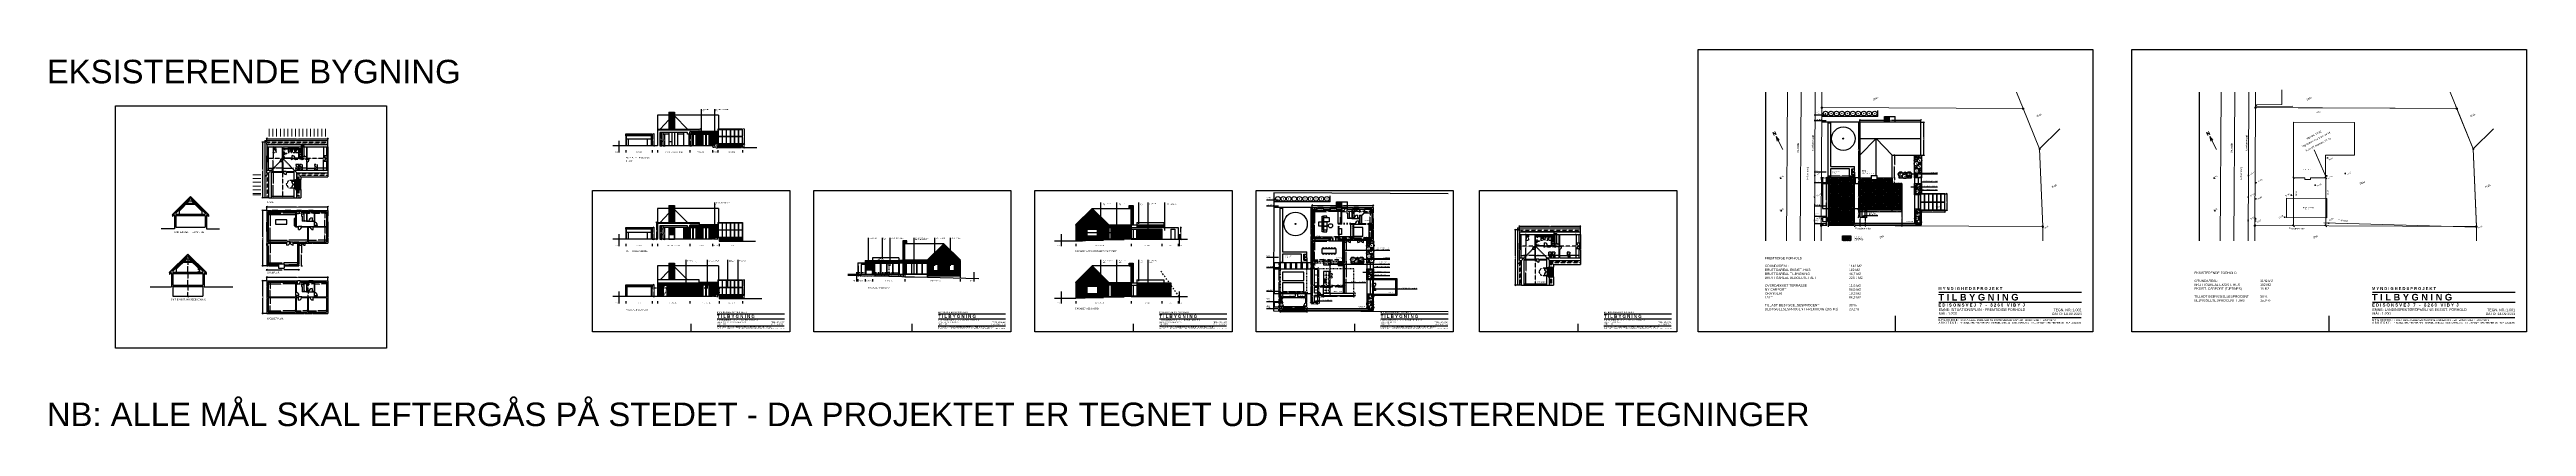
# Model space of a CAD drawing. Header units: millimetres. Extents: x -125028 to 402293, y -1165516 to -1085363.
import ezdxf
from ezdxf.enums import TextEntityAlignment as Align

# ---------------------------------------------------------------- set-up
doc = ezdxf.new("R2010")
doc.units = ezdxf.units.MM
doc.header["$LTSCALE"] = 100
for name, pattern in [('Dash', [6.35, 3.175, -3.175]), ('Dash 1_5', [3, 1.5, -1.5]), ('DASHED', [0.75, 0.5, -0.25])]:
    doc.linetypes.add(name, pattern=pattern)
for name, color, linetype, lineweight in [('A-____-____-DIMS', 211, 'Continuous', 9), ('A99--M-', 9, 'Continuous', 9), ('Dimension_ 2 dec. + linje', 7, 'Continuous', 5), ('nordpil sig', 7, 'Continuous', 5), ('Skellinje', 7, 'Continuous', 5), ('Skelpunkt_ ikke til måleblad', 7, 'Continuous', 5)]:
    doc.layers.add(name, color=color, linetype=linetype, lineweight=lineweight)
for name, color, linetype in [('Belægning', 22, 'Continuous'), ('Døre', 1, 'Continuous'), ('Inventar', 8, 'Continuous'), ('TEKST', 4, 'Continuous'), ('Tekst rum', 161, 'Continuous'), ('Trappe og elevator', 1, 'Continuous'), ('Vinduesglas', 220, 'Continuous'), ('Vinduesrammer', 1, 'Continuous'), ('væg let', 161, 'Continuous'), ('Vægge meget let', 8, 'Continuous'), ('Vægge tung', 4, 'Continuous')]:
    doc.layers.add(name, color=color, linetype=linetype)
for name, color, linetype, lineweight, true_color in [('Bygning mur', 1, 'Continuous', 5, 0xff0000), ('Bygning træ', 1, 'Continuous', 5, 0xff0000), ('Bygværk', 7, 'Continuous', 5, 0x84190c), ('Dimensionstekst', 1, 'Continuous', 5, 0xff0000), ('Diverse tekst', 1, 'Continuous', 5, 0xff0000), ('DM Henv pil', 1, 'Continuous', 5, 0xff0000), ('Kotepunkt', 1, 'Continuous', 5, 0xff0000), ('Kulturhæk', 7, 'Continuous', 5, 0x2fcc22), ('Kørevej befæstet', 7, 'Continuous', 5, 0xdc7400), ('Plankeværk', 7, 'Continuous', 5, 0x2fcc22), ('Traadhegn', 7, 'Continuous', 5, 0x2fcc22), ('vejmidte', 7, 'Continuous', 5, 0xdc7400)]:
    doc.layers.add(name, color=color, linetype=linetype, lineweight=lineweight, true_color=true_color)
doc.layers.add('Haver', color=7, linetype='Continuous', true_color=0x007f00)
doc.styles.add('Calibri_1', font='calibri.ttf', dxfattribs={"height": 112.5})
doc.dimstyles.new('Diagonal_-_1_5_mm_Calibri', dxfattribs={"dimscale": 304.8, "dimtxt": 132.451698, "dimasz": 0.738189, "dimexe": 0.492126, "dimexo": 0.0625, "dimgap": 0, "dimtad": 1, "dimdec": 0, "dimzin": 0, "dimdsep": 46, "dimtxsty": 'Calibri_1', "dimblk1": 'OBLIQUE', "dimblk2": 'OBLIQUE', "dimsah": 1, "dimcen": 0.09, "dimdle": 0.246063, "dimazin": 0, "dimtfac": 1, "dimtdec": 4, "dimtix": 1, "dimtmove": 2, "dimatfit": 3, "dimfxl": 0.492126, "dimfxlon": 1, "dimtvp": 1, "dimtfill": 1, "dimtolj": 1, "dimtzin": 0, "dimarcsym": 2})
pattern_1 = [(0, (49805, -223731), (127, 127), [63.5, -190.5]), (90, (49836.75, -223762.75), (-127, 127), [63.5, -190.5])]

# ---------------------------------------------------------------- blocks, each defined once
blk = doc.blocks.new('_Oblique')
at = {"color": 0, "linetype": 'ByBlock', "lineweight": -2}
blk.add_line((-0.5, -0.5), (0.5, 0.5), dxfattribs=at)
blk = doc.blocks.new('*D2432')
at = {"layer": 'A99--M-', "color": 0, "lineweight": -2, "transparency": 16777216}
for p, q in [((260320, -1100368), (273456, -1100368)), ((260396, -1100806), (260396, -1100218)), ((273382, -1100806), (273382, -1100218))]:
    blk.add_line(p, q, dxfattribs=at)
at = {"layer": 'Defpoints', "color": 0, "transparency": 16777216}
for p in [(260396, -1100825), (273382, -1100368), (273382, -1100825)]:
    blk.add_point(p, dxfattribs=at)
at = {"layer": 'A99--M-', "color": 0, "lineweight": -2, "transparency": 16777216, "xscale": 224.9999999999999, "yscale": 224.9999999999999, "zscale": 224.9999999999999, "rotation": 180}
blk.add_blockref('_Oblique', (260396, -1100368), dxfattribs=at)
at = {"layer": 'A99--M-', "color": 0, "lineweight": -2, "transparency": 16777216, "xscale": 224.9999999999999, "yscale": 224.9999999999999, "zscale": 224.9999999999999}
blk.add_blockref('_Oblique', (273382, -1100368), dxfattribs=at)
at = {"layer": 'A99--M-', "color": 0, "transparency": 16777216, "insert": (266888, -1100310), "char_height": 112.5, "attachment_point": 5, "style": 'Calibri_1', "bg_fill": 3, "box_fill_scale": 1.1, "bg_fill_color": 256, "bg_fill_true_color": 13158600, "bg_fill_transparency": 0}
blk.add_mtext('\\A1;12986', dxfattribs=at)
blk = doc.blocks.new('*D2433')
at = {"layer": 'A99--M-', "color": 0, "lineweight": -2, "transparency": 16777216}
for p, q in [((260060, -1100750), (260060, -1112691)), ((260060, -1100825), (260210, -1100825)), ((260060, -1112616), (260210, -1112616))]:
    blk.add_line(p, q, dxfattribs=at)
at = {"layer": 'Defpoints', "color": 0, "transparency": 16777216}
for p in [(260060, -1100825), (260060, -1112616), (260060, -1112616)]:
    blk.add_point(p, dxfattribs=at)
at = {"layer": 'A99--M-', "color": 0, "lineweight": -2, "transparency": 16777216, "xscale": 224.9999999999999, "yscale": 224.9999999999999, "zscale": 224.9999999999999}
for p, rotation in [((260060, -1100825), 90), ((260060, -1112616), 270)]:
    blk.add_blockref('_Oblique', p, dxfattribs=dict(at, rotation=rotation))
at = {"layer": 'A99--M-', "color": 0, "transparency": 16777216, "insert": (260002, -1106720), "char_height": 112.5, "attachment_point": 5, "rotation": 90, "style": 'Calibri_1', "bg_fill": 3, "box_fill_scale": 1.1, "bg_fill_color": 256, "bg_fill_true_color": 13158600, "bg_fill_transparency": 0}
blk.add_mtext('\\A1;11791', dxfattribs=at)
blk = doc.blocks.new('*D2434')
at = {"layer": 'A99--M-', "color": 0, "lineweight": -2, "transparency": 16777216}
for p, q in [((267729, -1107720), (267729, -1109878)), ((267729, -1107795), (267879, -1107795)), ((267729, -1112691), (267729, -1110223)), ((267729, -1112616), (267879, -1112616))]:
    blk.add_line(p, q, dxfattribs=at)
at = {"layer": 'A99--M-', "color": 0, "transparency": 16777216, "insert": (267729, -1110050), "char_height": 112.5, "attachment_point": 5, "rotation": 90, "style": 'Calibri_1', "bg_fill": 3, "box_fill_scale": 1.1, "bg_fill_color": 256, "bg_fill_true_color": 13158600, "bg_fill_transparency": 0}
blk.add_mtext('\\A1;4821', dxfattribs=at)
at = {"layer": 'Defpoints', "color": 0, "transparency": 16777216}
for p in [(267729, -1107795), (267729, -1112616), (267729, -1112616)]:
    blk.add_point(p, dxfattribs=at)
at = {"layer": 'A99--M-', "color": 0, "lineweight": -2, "transparency": 16777216, "xscale": 224.9999999999999, "yscale": 224.9999999999999, "zscale": 224.9999999999999}
for p, rotation in [((267729, -1107795), 90), ((267729, -1112616), 270)]:
    blk.add_blockref('_Oblique', p, dxfattribs=dict(at, rotation=rotation))
blk = doc.blocks.new('*D2435')
at = {"layer": 'A99--M-', "color": 0, "lineweight": -2, "transparency": 16777216}
for p, q in [((260059.5, -1112541), (260059.5, -1113903)), ((260059.5, -1112616), (260209.5, -1112616)), ((260059.5, -1113828), (260209.5, -1113828))]:
    blk.add_line(p, q, dxfattribs=at)
at = {"layer": 'A99--M-', "color": 0, "lineweight": -2, "transparency": 16777216, "xscale": 224.9999999999999, "yscale": 224.9999999999999, "zscale": 224.9999999999999}
for p, rotation in [((260059.5, -1112616), 90), ((260059.5, -1113828), 270)]:
    blk.add_blockref('_Oblique', p, dxfattribs=dict(at, rotation=rotation))
at = {"layer": 'A99--M-', "color": 0, "transparency": 16777216, "insert": (260002.6875, -1113222), "char_height": 112.5, "attachment_point": 5, "rotation": 90, "style": 'Calibri_1', "bg_fill": 3, "box_fill_scale": 1.1, "bg_fill_color": 256, "bg_fill_true_color": 13158600, "bg_fill_transparency": 0}
blk.add_mtext('\\A1;1212', dxfattribs=at)
at = {"layer": 'Defpoints', "color": 0, "transparency": 16777216}
for p in [(260059.5, -1112616), (260059.5, -1113828), (260059.5, -1113828)]:
    blk.add_point(p, dxfattribs=at)
blk = doc.blocks.new('*D2436')
at = {"layer": 'A99--M-', "color": 0, "lineweight": -2, "transparency": 16777216}
for p, q in [((260060, -1113753), (260060, -1119579)), ((260060, -1113828), (260210, -1113828)), ((260060, -1119504), (260210, -1119504))]:
    blk.add_line(p, q, dxfattribs=at)
at = {"layer": 'Defpoints', "color": 0, "transparency": 16777216}
for p in [(260060, -1113828), (260060, -1119504), (260060, -1119504)]:
    blk.add_point(p, dxfattribs=at)
at = {"layer": 'A99--M-', "color": 0, "lineweight": -2, "transparency": 16777216, "xscale": 224.9999999999999, "yscale": 224.9999999999999, "zscale": 224.9999999999999}
for p, rotation in [((260060, -1113828), 90), ((260060, -1119504), 270)]:
    blk.add_blockref('_Oblique', p, dxfattribs=dict(at, rotation=rotation))
at = {"layer": 'A99--M-', "color": 0, "transparency": 16777216, "insert": (260002, -1116666), "char_height": 112.5, "attachment_point": 5, "rotation": 90, "style": 'Calibri_1', "bg_fill": 3, "box_fill_scale": 1.1, "bg_fill_color": 256, "bg_fill_true_color": 13158600, "bg_fill_transparency": 0}
blk.add_mtext('\\A1;5676', dxfattribs=at)
blk = doc.blocks.new('*D2421')
at = {"layer": 'A99--M-', "color": 0, "lineweight": -2, "transparency": 16777216}
for p, q in [((261596, -1119504), (261932, -1119504)), ((261596, -1121016), (261932, -1121016)), ((261782, -1119429), (261782, -1121091))]:
    blk.add_line(p, q, dxfattribs=at)
at = {"layer": 'A99--M-', "color": 0, "lineweight": -2, "transparency": 16777216, "xscale": 224.9999999999999, "yscale": 224.9999999999999, "zscale": 224.9999999999999}
for p, rotation in [((261782, -1119504), 90), ((261782, -1121016), 270)]:
    blk.add_blockref('_Oblique', p, dxfattribs=dict(at, rotation=rotation))
at = {"layer": 'A99--M-', "color": 0, "transparency": 16777216, "insert": (261724, -1120260), "char_height": 112.5, "attachment_point": 5, "rotation": 90, "style": 'Calibri_1', "bg_fill": 3, "box_fill_scale": 1.1, "bg_fill_color": 256, "bg_fill_true_color": 13158600, "bg_fill_transparency": 0}
blk.add_mtext('\\A1;1512', dxfattribs=at)
at = {"layer": 'Defpoints', "color": 0, "transparency": 16777216}
for p in [(261577, -1119504), (261577, -1121016), (261782, -1121016)]:
    blk.add_point(p, dxfattribs=at)
blk = doc.blocks.new('*D2422')
at = {"layer": 'A99--M-', "color": 0, "lineweight": -2, "transparency": 16777216}
for p, q in [((267729, -1112541), (267729, -1113069)), ((267729, -1112616), (267879, -1112616)), ((267729, -1113935), (267729, -1113408)), ((267729, -1113860), (267879, -1113860))]:
    blk.add_line(p, q, dxfattribs=at)
at = {"layer": 'A99--M-', "color": 0, "transparency": 16777216, "insert": (267729, -1113238), "char_height": 112.5, "attachment_point": 5, "rotation": 90, "style": 'Calibri_1', "bg_fill": 3, "box_fill_scale": 1.1, "bg_fill_color": 256, "bg_fill_true_color": 13158600, "bg_fill_transparency": 0}
blk.add_mtext('\\A1;1244', dxfattribs=at)
at = {"layer": 'Defpoints', "color": 0, "transparency": 16777216}
for p in [(267729, -1112616), (267729, -1113860), (267729, -1113860)]:
    blk.add_point(p, dxfattribs=at)
at = {"layer": 'A99--M-', "color": 0, "lineweight": -2, "transparency": 16777216, "xscale": 224.9999999999999, "yscale": 224.9999999999999, "zscale": 224.9999999999999}
for p, rotation in [((267729, -1112616), 90), ((267729, -1113860), 270)]:
    blk.add_blockref('_Oblique', p, dxfattribs=dict(at, rotation=rotation))
blk = doc.blocks.new('*D2423')
at = {"layer": 'A99--M-', "color": 0, "lineweight": -2, "transparency": 16777216}
for p, q in [((273401, -1100825), (274167, -1100825)), ((274017, -1107870), (274017, -1100750)), ((273477, -1107795), (274167, -1107795))]:
    blk.add_line(p, q, dxfattribs=at)
at = {"layer": 'Defpoints', "color": 0, "transparency": 16777216}
for p in [(273382, -1100825), (274017, -1100825), (273458, -1107795)]:
    blk.add_point(p, dxfattribs=at)
at = {"layer": 'A99--M-', "color": 0, "lineweight": -2, "transparency": 16777216, "xscale": 224.9999999999999, "yscale": 224.9999999999999, "zscale": 224.9999999999999}
for p, rotation in [((274017, -1100825), 90), ((274017, -1107795), 270)]:
    blk.add_blockref('_Oblique', p, dxfattribs=dict(at, rotation=rotation))
at = {"layer": 'A99--M-', "color": 0, "transparency": 16777216, "insert": (273959, -1104310), "char_height": 112.5, "attachment_point": 5, "rotation": 90, "style": 'Calibri_1', "bg_fill": 3, "box_fill_scale": 1.1, "bg_fill_color": 256, "bg_fill_true_color": 13158600, "bg_fill_transparency": 0}
blk.add_mtext('\\A1;6970', dxfattribs=at)
blk = doc.blocks.new('*D2424')
at = {"layer": 'A99--M-', "color": 0, "lineweight": -2, "transparency": 16777216}
for p, q in [((260060, -1119429), (260060, -1121091)), ((260060, -1119504), (260210, -1119504)), ((260060, -1121016), (260210, -1121016))]:
    blk.add_line(p, q, dxfattribs=at)
at = {"layer": 'A99--M-', "color": 0, "lineweight": -2, "transparency": 16777216, "xscale": 224.9999999999999, "yscale": 224.9999999999999, "zscale": 224.9999999999999}
for p, rotation in [((260060, -1119504), 90), ((260060, -1121016), 270)]:
    blk.add_blockref('_Oblique', p, dxfattribs=dict(at, rotation=rotation))
at = {"layer": 'A99--M-', "color": 0, "transparency": 16777216, "insert": (260002, -1120260), "char_height": 112.5, "attachment_point": 5, "rotation": 90, "style": 'Calibri_1', "bg_fill": 3, "box_fill_scale": 1.1, "bg_fill_color": 256, "bg_fill_true_color": 13158600, "bg_fill_transparency": 0}
blk.add_mtext('\\A1;1512', dxfattribs=at)
at = {"layer": 'Defpoints', "color": 0, "transparency": 16777216}
for p in [(260060, -1119504), (260060, -1121016), (260060, -1121016)]:
    blk.add_point(p, dxfattribs=at)
blk = doc.blocks.new('*D2427')
at = {"layer": 'A99--M-', "color": 0, "lineweight": -2, "transparency": 16777216}
for p, q in [((260320, -1119787), (261600, -1119787)), ((260396, -1119546), (260396, -1119937)), ((261526, -1119546), (261526, -1119937))]:
    blk.add_line(p, q, dxfattribs=at)
at = {"layer": 'A99--M-', "color": 0, "lineweight": -2, "transparency": 16777216, "xscale": 224.9999999999999, "yscale": 224.9999999999999, "zscale": 224.9999999999999, "rotation": 180}
blk.add_blockref('_Oblique', (260396, -1119787), dxfattribs=at)
at = {"layer": 'A99--M-', "color": 0, "lineweight": -2, "transparency": 16777216, "xscale": 224.9999999999999, "yscale": 224.9999999999999, "zscale": 224.9999999999999}
blk.add_blockref('_Oblique', (261526, -1119787), dxfattribs=at)
at = {"layer": 'A99--M-', "color": 0, "transparency": 16777216, "insert": (260960, -1119729), "char_height": 112.5, "attachment_point": 5, "style": 'Calibri_1', "bg_fill": 3, "box_fill_scale": 1.1, "bg_fill_color": 256, "bg_fill_true_color": 13158600, "bg_fill_transparency": 0}
blk.add_mtext('\\A1;1130', dxfattribs=at)
at = {"layer": 'Defpoints', "color": 0, "transparency": 16777216}
for p in [(260396, -1119527), (261526, -1119527), (261526, -1119787)]:
    blk.add_point(p, dxfattribs=at)
blk = doc.blocks.new('*D2428')
at = {"layer": 'A99--M-', "color": 0, "lineweight": -2, "transparency": 16777216}
for p, q in [((261450, -1119787), (267316, -1119787)), ((261526, -1119546), (261526, -1119937)), ((267240, -1119787), (267240, -1119637))]:
    blk.add_line(p, q, dxfattribs=at)
at = {"layer": 'Defpoints', "color": 0, "transparency": 16777216}
for p in [(261526, -1119527), (267240, -1119787), (267240, -1119787)]:
    blk.add_point(p, dxfattribs=at)
at = {"layer": 'A99--M-', "color": 0, "lineweight": -2, "transparency": 16777216, "xscale": 224.9999999999999, "yscale": 224.9999999999999, "zscale": 224.9999999999999, "rotation": 180}
blk.add_blockref('_Oblique', (261526, -1119787), dxfattribs=at)
at = {"layer": 'A99--M-', "color": 0, "lineweight": -2, "transparency": 16777216, "xscale": 224.9999999999999, "yscale": 224.9999999999999, "zscale": 224.9999999999999}
blk.add_blockref('_Oblique', (267240, -1119787), dxfattribs=at)
at = {"layer": 'A99--M-', "color": 0, "transparency": 16777216, "insert": (264383, -1119730), "char_height": 112.5, "attachment_point": 5, "style": 'Calibri_1', "bg_fill": 3, "box_fill_scale": 1.1, "bg_fill_color": 256, "bg_fill_true_color": 13158600, "bg_fill_transparency": 0}
blk.add_mtext('\\A1;5715', dxfattribs=at)
blk = doc.blocks.new('*D2437')
at = {"layer": 'A99--M-', "color": 0, "lineweight": -2, "transparency": 16777216}
for p, q in [((253576, -1112616), (253076, -1112616)), ((253226, -1112541), (253226, -1122691)), ((253576, -1122616), (253076, -1122616))]:
    blk.add_line(p, q, dxfattribs=at)
at = {"layer": 'Defpoints', "color": 0, "transparency": 16777216}
for p in [(253596, -1112616), (253226, -1122616), (253596, -1122616)]:
    blk.add_point(p, dxfattribs=at)
at = {"layer": 'A99--M-', "color": 0, "lineweight": -2, "transparency": 16777216, "xscale": 224.9999999999999, "yscale": 224.9999999999999, "zscale": 224.9999999999999}
for p, rotation in [((253226, -1112616), 90), ((253226, -1122616), 270)]:
    blk.add_blockref('_Oblique', p, dxfattribs=dict(at, rotation=rotation))
at = {"layer": 'A99--M-', "color": 0, "transparency": 16777216, "insert": (253168, -1117616), "char_height": 112.5, "attachment_point": 5, "rotation": 90, "style": 'Calibri_1', "bg_fill": 3, "box_fill_scale": 1.1, "bg_fill_color": 256, "bg_fill_true_color": 13158600, "bg_fill_transparency": 0}
blk.add_mtext('\\A1;10000', dxfattribs=at)
blk = doc.blocks.new('*D2438')
at = {"layer": 'A99--M-', "color": 0, "lineweight": -2, "transparency": 16777216}
for p, q in [((253520, -1112223), (259320, -1112223)), ((253596, -1112597), (253596, -1112073)), ((259246, -1112597), (259246, -1112073))]:
    blk.add_line(p, q, dxfattribs=at)
at = {"layer": 'A99--M-', "color": 0, "lineweight": -2, "transparency": 16777216, "xscale": 224.9999999999999, "yscale": 224.9999999999999, "zscale": 224.9999999999999, "rotation": 180}
blk.add_blockref('_Oblique', (253596, -1112223), dxfattribs=at)
at = {"layer": 'A99--M-', "color": 0, "lineweight": -2, "transparency": 16777216, "xscale": 224.9999999999999, "yscale": 224.9999999999999, "zscale": 224.9999999999999}
blk.add_blockref('_Oblique', (259246, -1112223), dxfattribs=at)
at = {"layer": 'A99--M-', "color": 0, "transparency": 16777216, "insert": (256420, -1112165), "char_height": 112.5, "attachment_point": 5, "style": 'Calibri_1', "bg_fill": 3, "box_fill_scale": 1.1, "bg_fill_color": 256, "bg_fill_true_color": 13158600, "bg_fill_transparency": 0}
blk.add_mtext('\\A1;5650', dxfattribs=at)
at = {"layer": 'Defpoints', "color": 0, "transparency": 16777216}
for p in [(253596, -1112616), (259246, -1112223), (259246, -1112616)]:
    blk.add_point(p, dxfattribs=at)
blk = doc.blocks.new('*D2439')
at = {"layer": 'A99--M-', "color": 0, "lineweight": -2, "transparency": 16777216}
for p, q in [((278485, -1116021), (279032, -1116021)), ((278882, -1115946), (278882, -1119596)), ((278485, -1119521), (279032, -1119521))]:
    blk.add_line(p, q, dxfattribs=at)
at = {"layer": 'A99--M-', "color": 0, "lineweight": -2, "transparency": 16777216, "xscale": 224.9999999999999, "yscale": 224.9999999999999, "zscale": 224.9999999999999}
for p, rotation in [((278882, -1116021), 90), ((278882, -1119521), 270)]:
    blk.add_blockref('_Oblique', p, dxfattribs=dict(at, rotation=rotation))
at = {"layer": 'A99--M-', "color": 0, "transparency": 16777216, "insert": (278824, -1117771), "char_height": 112.5, "attachment_point": 5, "rotation": 90, "style": 'Calibri_1', "bg_fill": 3, "box_fill_scale": 1.1, "bg_fill_color": 256, "bg_fill_true_color": 13158600, "bg_fill_transparency": 0}
blk.add_mtext('\\A1;3500', dxfattribs=at)
at = {"layer": 'Defpoints', "color": 0, "transparency": 16777216}
for p in [(278466, -1116021), (278466, -1119521), (278882, -1119521)]:
    blk.add_point(p, dxfattribs=at)
blk = doc.blocks.new('*D2440')
at = {"layer": 'A99--M-', "color": 0, "lineweight": -2, "transparency": 16777216}
for p, q in [((273166, -1119840), (278540, -1119840)), ((273240, -1119540), (273240, -1119990)), ((278466, -1119540), (278466, -1119990))]:
    blk.add_line(p, q, dxfattribs=at)
at = {"layer": 'A99--M-', "color": 0, "lineweight": -2, "transparency": 16777216, "xscale": 224.9999999999999, "yscale": 224.9999999999999, "zscale": 224.9999999999999, "rotation": 180}
blk.add_blockref('_Oblique', (273240, -1119840), dxfattribs=at)
at = {"layer": 'A99--M-', "color": 0, "lineweight": -2, "transparency": 16777216, "xscale": 224.9999999999999, "yscale": 224.9999999999999, "zscale": 224.9999999999999}
blk.add_blockref('_Oblique', (278466, -1119840), dxfattribs=at)
at = {"layer": 'A99--M-', "color": 0, "transparency": 16777216, "insert": (275853, -1119782), "char_height": 112.5, "attachment_point": 5, "style": 'Calibri_1', "bg_fill": 3, "box_fill_scale": 1.1, "bg_fill_color": 256, "bg_fill_true_color": 13158600, "bg_fill_transparency": 0}
blk.add_mtext('\\A1;5225', dxfattribs=at)
at = {"layer": 'Defpoints', "color": 0, "transparency": 16777216}
for p in [(273240, -1119521), (278466, -1119521), (278466, -1119840)]:
    blk.add_point(p, dxfattribs=at)
blk = doc.blocks.new('*D2429')
at = {"layer": 'A99--M-', "color": 0, "lineweight": -2, "transparency": 16777216}
for p, q in [((267166, -1119787), (269358, -1119787)), ((267240, -1119787), (267240, -1119637)), ((269283, -1119787), (269283, -1119637))]:
    blk.add_line(p, q, dxfattribs=at)
at = {"layer": 'A99--M-', "color": 0, "lineweight": -2, "transparency": 16777216, "xscale": 224.9999999999999, "yscale": 224.9999999999999, "zscale": 224.9999999999999, "rotation": 180}
blk.add_blockref('_Oblique', (267240, -1119787), dxfattribs=at)
at = {"layer": 'A99--M-', "color": 0, "lineweight": -2, "transparency": 16777216, "xscale": 224.9999999999999, "yscale": 224.9999999999999, "zscale": 224.9999999999999}
blk.add_blockref('_Oblique', (269283, -1119787), dxfattribs=at)
at = {"layer": 'A99--M-', "color": 0, "transparency": 16777216, "insert": (268262, -1119729), "char_height": 112.5, "attachment_point": 5, "style": 'Calibri_1', "bg_fill": 3, "box_fill_scale": 1.1, "bg_fill_color": 256, "bg_fill_true_color": 13158600, "bg_fill_transparency": 0}
blk.add_mtext('\\A1;2042', dxfattribs=at)
at = {"layer": 'Defpoints', "color": 0, "transparency": 16777216}
for p in [(267240, -1119787), (269283, -1119787), (269283, -1119787)]:
    blk.add_point(p, dxfattribs=at)
blk = doc.blocks.new('1200_S1')
at = {"color": 0}
for start, end in [(90, 180), (180, 270), (0, 90), (270, 0)]:
    blk.add_arc((0, 0), 0.025, start, end, dxfattribs=at)
blk.add_attdef('TEKST', (0, 0), '', height=0.2, rotation=180, dxfattribs=at)
blk = doc.blocks.new('3000_S1')
at = {"color": 0}
for p, q in [((0.02, 0.02), (-0.02, -0.02)), ((0.02, -0.02), (-0.02, 0.02))]:
    blk.add_line(p, q, dxfattribs=at)
blk.add_attdef('KOTE', (0, 0), '', height=0.2, rotation=180, dxfattribs=at)
blk = doc.blocks.new('NORD_S1')
at = {"color": 0}
for points in [[(-0.007, 0.055, 0), (-0.007, 0.075, 0), (0.007, 0.055, 0), (0.007, 0.075, 0)], [(0, -0.045, 0), (0, 0.045, 0), (0.007, 0.015, 0), (0, 0.045, 0), (-0.007, 0.015, 0)]]:
    blk.add_polyline3d(points, dxfattribs=at)
blk = doc.blocks.new('*D2425')
at = {"layer": 'A99--M-', "color": 0, "lineweight": -2, "transparency": 16777216}
for p, q in [((253670, -1112616), (252115, -1112616)), ((252190, -1112990), (252190, -1112466)), ((253596, -1112990), (253596, -1112466))]:
    blk.add_line(p, q, dxfattribs=at)
at = {"layer": 'A99--M-', "color": 0, "lineweight": -2, "transparency": 16777216, "xscale": 224.9999999999999, "yscale": 224.9999999999999, "zscale": 224.9999999999999, "rotation": 180}
blk.add_blockref('_Oblique', (252190, -1112616), dxfattribs=at)
at = {"layer": 'A99--M-', "color": 0, "lineweight": -2, "transparency": 16777216, "xscale": 224.9999999999999, "yscale": 224.9999999999999, "zscale": 224.9999999999999}
blk.add_blockref('_Oblique', (253596, -1112616), dxfattribs=at)
at = {"layer": 'A99--M-', "color": 0, "transparency": 16777216, "insert": (252893, -1112558), "char_height": 112.5, "attachment_point": 5, "style": 'Calibri_1', "bg_fill": 3, "box_fill_scale": 1.1, "bg_fill_color": 256, "bg_fill_true_color": 13158600, "bg_fill_transparency": 0}
blk.add_mtext('\\A1;1405', dxfattribs=at)
at = {"layer": 'Defpoints', "color": 0, "transparency": 16777216}
for p in [(252190, -1112616), (252190, -1113009), (253596, -1113009)]:
    blk.add_point(p, dxfattribs=at)
blk = doc.blocks.new('*D2430')
at = {"layer": 'A99--M-', "color": 0, "lineweight": -2, "transparency": 16777216}
for p, q in [((253670, -1122616), (252065, -1122616)), ((252140, -1122616), (252140, -1122466)), ((253596, -1122616), (253596, -1122466))]:
    blk.add_line(p, q, dxfattribs=at)
at = {"layer": 'A99--M-', "color": 0, "lineweight": -2, "transparency": 16777216, "xscale": 224.9999999999999, "yscale": 224.9999999999999, "zscale": 224.9999999999999, "rotation": 180}
blk.add_blockref('_Oblique', (252140, -1122616), dxfattribs=at)
at = {"layer": 'A99--M-', "color": 0, "lineweight": -2, "transparency": 16777216, "xscale": 224.9999999999999, "yscale": 224.9999999999999, "zscale": 224.9999999999999}
blk.add_blockref('_Oblique', (253596, -1122616), dxfattribs=at)
at = {"layer": 'A99--M-', "color": 0, "transparency": 16777216, "insert": (252868, -1122559), "char_height": 112.5, "attachment_point": 5, "style": 'Calibri_1', "bg_fill": 3, "box_fill_scale": 1.1, "bg_fill_color": 256, "bg_fill_true_color": 13158600, "bg_fill_transparency": 0}
blk.add_mtext('\\A1;1455', dxfattribs=at)
at = {"layer": 'Defpoints', "color": 0, "transparency": 16777216}
for p in [(252140, -1122616), (252140, -1122616), (253596, -1122616)]:
    blk.add_point(p, dxfattribs=at)
blk = doc.blocks.new('*D2431')
at = {"layer": 'A99--M-', "color": 0, "lineweight": -2, "transparency": 16777216}
for p, q in [((253595, -1122616), (253595, -1122391)), ((253595, -1122616), (253746, -1122616)), ((253595, -1122616), (253595, -1122807)), ((253595, -1122807), (253746, -1122807)), ((253595, -1122807), (253595, -1123032))]:
    blk.add_line(p, q, dxfattribs=at)
at = {"layer": 'A99--M-', "color": 0, "lineweight": -2, "transparency": 16777216, "xscale": 224.9999999999999, "yscale": 224.9999999999999, "zscale": 224.9999999999999}
for p, rotation in [((253595, -1122616), 270), ((253595, -1122807), 90)]:
    blk.add_blockref('_Oblique', p, dxfattribs=dict(at, rotation=rotation))
at = {"layer": 'A99--M-', "color": 0, "transparency": 16777216, "insert": (253538, -1122711), "char_height": 112.5, "attachment_point": 5, "rotation": 90, "style": 'Calibri_1', "bg_fill": 3, "box_fill_scale": 1.1, "bg_fill_color": 256, "bg_fill_true_color": 13158600, "bg_fill_transparency": 0}
blk.add_mtext('\\A1;191', dxfattribs=at)
at = {"layer": 'Defpoints', "color": 0, "transparency": 16777216}
for p in [(253595, -1122616), (253595, -1122807), (253595, -1122807)]:
    blk.add_point(p, dxfattribs=at)
blk = doc.blocks.new('*D2426')
at = {"layer": 'A99--M-', "color": 0, "lineweight": -2, "transparency": 16777216}
for p, q in [((259245, -1122616), (259245, -1122391)), ((259245, -1122616), (259396, -1122616)), ((259245, -1122616), (259245, -1122827)), ((259245, -1122827), (259396, -1122827)), ((259245, -1122827), (259245, -1123052))]:
    blk.add_line(p, q, dxfattribs=at)
at = {"layer": 'A99--M-', "color": 0, "lineweight": -2, "transparency": 16777216, "xscale": 224.9999999999999, "yscale": 224.9999999999999, "zscale": 224.9999999999999}
for p, rotation in [((259245, -1122616), 270), ((259245, -1122827), 90)]:
    blk.add_blockref('_Oblique', p, dxfattribs=dict(at, rotation=rotation))
at = {"layer": 'A99--M-', "color": 0, "transparency": 16777216, "insert": (259189, -1122721), "char_height": 112.5, "attachment_point": 5, "rotation": 90, "style": 'Calibri_1', "bg_fill": 3, "box_fill_scale": 1.1, "bg_fill_color": 256, "bg_fill_true_color": 13158600, "bg_fill_transparency": 0}
blk.add_mtext('\\A1;211', dxfattribs=at)
at = {"layer": 'Defpoints', "color": 0, "transparency": 16777216}
for p in [(259245, -1122616), (259245, -1122827), (259245, -1122827)]:
    blk.add_point(p, dxfattribs=at)
blk = doc.blocks.new('*D2418')
at = {"layer": 'A99--M-', "color": 0, "lineweight": -2, "transparency": 16777216}
for p, q in [((269283, -1119429), (269283, -1122937)), ((269283, -1119504), (269433, -1119504)), ((269283, -1122862), (269433, -1122862))]:
    blk.add_line(p, q, dxfattribs=at)
at = {"layer": 'A99--M-', "color": 0, "lineweight": -2, "transparency": 16777216, "xscale": 224.9999999999999, "yscale": 224.9999999999999, "zscale": 224.9999999999999}
for p, rotation in [((269283, -1119504), 90), ((269283, -1122862), 270)]:
    blk.add_blockref('_Oblique', p, dxfattribs=dict(at, rotation=rotation))
at = {"layer": 'A99--M-', "color": 0, "transparency": 16777216, "insert": (269225, -1121183), "char_height": 112.5, "attachment_point": 5, "rotation": 90, "style": 'Calibri_1', "bg_fill": 3, "box_fill_scale": 1.1, "bg_fill_color": 256, "bg_fill_true_color": 13158600, "bg_fill_transparency": 0}
blk.add_mtext('\\A1;3358', dxfattribs=at)
at = {"layer": 'Defpoints', "color": 0, "transparency": 16777216}
for p in [(269283, -1119504), (269283, -1122862), (269283, -1122862)]:
    blk.add_point(p, dxfattribs=at)
blk = doc.blocks.new('*D2419')
at = {"layer": 'A99--M-', "color": 0, "lineweight": -2, "transparency": 16777216}
for p, q in [((260395, -1119429), (260395, -1122906)), ((260395, -1119504), (260546, -1119504)), ((260395, -1122831), (260546, -1122831))]:
    blk.add_line(p, q, dxfattribs=at)
at = {"layer": 'A99--M-', "color": 0, "transparency": 16777216, "insert": (260338, -1121167), "char_height": 112.5, "attachment_point": 5, "rotation": 90, "style": 'Calibri_1', "bg_fill": 3, "box_fill_scale": 1.1, "bg_fill_color": 256, "bg_fill_true_color": 13158600, "bg_fill_transparency": 0}
blk.add_mtext('\\A1;3327', dxfattribs=at)
at = {"layer": 'Defpoints', "color": 0, "transparency": 16777216}
for p in [(260395, -1119504), (260395, -1122831), (260395, -1122831)]:
    blk.add_point(p, dxfattribs=at)
at = {"layer": 'A99--M-', "color": 0, "lineweight": -2, "transparency": 16777216, "xscale": 224.9999999999999, "yscale": 224.9999999999999, "zscale": 224.9999999999999}
for p, rotation in [((260395, -1119504), 90), ((260395, -1122831), 270)]:
    blk.add_blockref('_Oblique', p, dxfattribs=dict(at, rotation=rotation))
blk = doc.blocks.new('*D2420')
at = {"layer": 'A99--M-', "color": 0, "lineweight": -2, "transparency": 16777216}
for p, q in [((261523, -1120941), (261523, -1122910)), ((261523, -1121016), (261674, -1121016)), ((261523, -1122835), (261674, -1122835))]:
    blk.add_line(p, q, dxfattribs=at)
at = {"layer": 'A99--M-', "color": 0, "lineweight": -2, "transparency": 16777216, "xscale": 224.9999999999999, "yscale": 224.9999999999999, "zscale": 224.9999999999999}
for p, rotation in [((261523, -1121016), 90), ((261523, -1122835), 270)]:
    blk.add_blockref('_Oblique', p, dxfattribs=dict(at, rotation=rotation))
at = {"layer": 'A99--M-', "color": 0, "transparency": 16777216, "insert": (261466, -1121925), "char_height": 112.5, "attachment_point": 5, "rotation": 90, "style": 'Calibri_1', "bg_fill": 3, "box_fill_scale": 1.1, "bg_fill_color": 256, "bg_fill_true_color": 13158600, "bg_fill_transparency": 0}
blk.add_mtext('\\A1;1819', dxfattribs=at)
at = {"layer": 'Defpoints', "color": 0, "transparency": 16777216}
for p in [(261523, -1121016), (261523, -1122835), (261523, -1122835)]:
    blk.add_point(p, dxfattribs=at)
blk = doc.blocks.new('dim2_S1')
at = {"color": 0}
blk.add_line((-0.045, -0.045), (0.045, 0.045), dxfattribs=at)
blk = doc.blocks.new('*D2678')
at = {"layer": 'A99--M-', "color": 0, "lineweight": -2, "transparency": 16777216}
for p, q in [((187832, -1122935), (200968, -1122935)), ((187908, -1123669), (187908, -1122785)), ((200894, -1123669), (200894, -1122785))]:
    blk.add_line(p, q, dxfattribs=at)
at = {"layer": 'Defpoints', "color": 0, "transparency": 16777216}
for p in [(200894, -1122935), (187908, -1123688), (200894, -1123688)]:
    blk.add_point(p, dxfattribs=at)
at = {"layer": 'A99--M-', "color": 0, "lineweight": -2, "transparency": 16777216, "xscale": 224.9999999999999, "yscale": 224.9999999999999, "zscale": 224.9999999999999, "rotation": 180}
blk.add_blockref('_Oblique', (187908, -1122935), dxfattribs=at)
at = {"layer": 'A99--M-', "color": 0, "lineweight": -2, "transparency": 16777216, "xscale": 224.9999999999999, "yscale": 224.9999999999999, "zscale": 224.9999999999999}
blk.add_blockref('_Oblique', (200894, -1122935), dxfattribs=at)
at = {"layer": 'A99--M-', "color": 0, "transparency": 16777216, "insert": (194400, -1122877), "char_height": 112.5, "attachment_point": 5, "style": 'Calibri_1', "bg_fill": 3, "box_fill_scale": 1.1, "bg_fill_color": 256, "bg_fill_true_color": 13158600, "bg_fill_transparency": 0}
blk.add_mtext('\\A1;12986', dxfattribs=at)
blk = doc.blocks.new('*D2679')
at = {"layer": 'A99--M-', "color": 0, "lineweight": -2, "transparency": 16777216}
for p, q in [((187888, -1123688), (186866, -1123688)), ((187016, -1123613), (187016, -1135554)), ((187888, -1135479), (186866, -1135479))]:
    blk.add_line(p, q, dxfattribs=at)
at = {"layer": 'Defpoints', "color": 0, "transparency": 16777216}
for p in [(187908, -1123688), (187016, -1135479), (187908, -1135479)]:
    blk.add_point(p, dxfattribs=at)
at = {"layer": 'A99--M-', "color": 0, "lineweight": -2, "transparency": 16777216, "xscale": 224.9999999999999, "yscale": 224.9999999999999, "zscale": 224.9999999999999}
for p, rotation in [((187016, -1123688), 90), ((187016, -1135479), 270)]:
    blk.add_blockref('_Oblique', p, dxfattribs=dict(at, rotation=rotation))
at = {"layer": 'A99--M-', "color": 0, "transparency": 16777216, "insert": (186958, -1129584), "char_height": 112.5, "attachment_point": 5, "rotation": 90, "style": 'Calibri_1', "bg_fill": 3, "box_fill_scale": 1.1, "bg_fill_color": 256, "bg_fill_true_color": 13158600, "bg_fill_transparency": 0}
blk.add_mtext('\\A1;11791', dxfattribs=at)
blk = doc.blocks.new('*D2680')
at = {"layer": 'A99--M-', "color": 0, "lineweight": -2, "transparency": 16777216}
for p, q in [((188142, -1129185), (189519, -1129185)), ((188218, -1129146), (188218, -1129335)), ((191234, -1129185), (189858, -1129185)), ((191160, -1129185), (191160, -1129335))]:
    blk.add_line(p, q, dxfattribs=at)
at = {"layer": 'A99--M-', "color": 0, "transparency": 16777216, "insert": (189688, -1129185), "char_height": 112.5, "attachment_point": 5, "style": 'Calibri_1', "bg_fill": 3, "box_fill_scale": 1.1, "bg_fill_color": 256, "bg_fill_true_color": 13158600, "bg_fill_transparency": 0}
blk.add_mtext('\\A1;2942', dxfattribs=at)
at = {"layer": 'Defpoints', "color": 0, "transparency": 16777216}
for p in [(188218, -1129127), (188218, -1129185), (191160, -1129185)]:
    blk.add_point(p, dxfattribs=at)
at = {"layer": 'A99--M-', "color": 0, "lineweight": -2, "transparency": 16777216, "xscale": 224.9999999999999, "yscale": 224.9999999999999, "zscale": 224.9999999999999, "rotation": 180}
blk.add_blockref('_Oblique', (188218, -1129185), dxfattribs=at)
at = {"layer": 'A99--M-', "color": 0, "lineweight": -2, "transparency": 16777216, "xscale": 224.9999999999999, "yscale": 224.9999999999999, "zscale": 224.9999999999999}
blk.add_blockref('_Oblique', (191160, -1129185), dxfattribs=at)
blk = doc.blocks.new('*D2681')
at = {"layer": 'A99--M-', "color": 0, "lineweight": -2, "transparency": 16777216}
for p, q in [((191204, -1129185), (193613, -1129185)), ((191280, -1129146), (191280, -1129335)), ((196394, -1129185), (193955, -1129185)), ((196318, -1129185), (196318, -1129335))]:
    blk.add_line(p, q, dxfattribs=at)
at = {"layer": 'A99--M-', "color": 0, "transparency": 16777216, "insert": (193784, -1129185), "char_height": 112.5, "attachment_point": 5, "style": 'Calibri_1', "bg_fill": 3, "box_fill_scale": 1.1, "bg_fill_color": 256, "bg_fill_true_color": 13158600, "bg_fill_transparency": 0}
blk.add_mtext('\\A1;5039', dxfattribs=at)
at = {"layer": 'Defpoints', "color": 0, "transparency": 16777216}
for p in [(191280, -1129127), (191280, -1129185), (196318, -1129185)]:
    blk.add_point(p, dxfattribs=at)
at = {"layer": 'A99--M-', "color": 0, "lineweight": -2, "transparency": 16777216, "xscale": 224.9999999999999, "yscale": 224.9999999999999, "zscale": 224.9999999999999, "rotation": 180}
blk.add_blockref('_Oblique', (191280, -1129185), dxfattribs=at)
at = {"layer": 'A99--M-', "color": 0, "lineweight": -2, "transparency": 16777216, "xscale": 224.9999999999999, "yscale": 224.9999999999999, "zscale": 224.9999999999999}
blk.add_blockref('_Oblique', (196318, -1129185), dxfattribs=at)
blk = doc.blocks.new('*D2682')
at = {"layer": 'A99--M-', "color": 0, "lineweight": -2, "transparency": 16777216}
for p, q in [((189286, -1129980), (189286, -1132439)), ((189286, -1130055), (189437, -1130055)), ((189286, -1135244), (189286, -1132785)), ((189286, -1135169), (189437, -1135169))]:
    blk.add_line(p, q, dxfattribs=at)
at = {"layer": 'A99--M-', "color": 0, "transparency": 16777216, "insert": (189286, -1132612), "char_height": 112.5, "attachment_point": 5, "rotation": 90, "style": 'Calibri_1', "bg_fill": 3, "box_fill_scale": 1.1, "bg_fill_color": 256, "bg_fill_true_color": 13158600, "bg_fill_transparency": 0}
blk.add_mtext('\\A1;5114', dxfattribs=at)
at = {"layer": 'Defpoints', "color": 0, "transparency": 16777216}
for p in [(189286, -1130055), (189286, -1135169), (189286, -1135169)]:
    blk.add_point(p, dxfattribs=at)
at = {"layer": 'A99--M-', "color": 0, "lineweight": -2, "transparency": 16777216, "xscale": 224.9999999999999, "yscale": 224.9999999999999, "zscale": 224.9999999999999}
for p, rotation in [((189286, -1130055), 90), ((189286, -1135169), 270)]:
    blk.add_blockref('_Oblique', p, dxfattribs=dict(at, rotation=rotation))
blk = doc.blocks.new('*D2683')
at = {"layer": 'A99--M-', "color": 0, "lineweight": -2, "transparency": 16777216}
for p, q in [((196344, -1129185), (198329, -1129185)), ((196418, -1129146), (196418, -1129335)), ((200658, -1129185), (198673, -1129185)), ((200584, -1129185), (200584, -1129335))]:
    blk.add_line(p, q, dxfattribs=at)
at = {"layer": 'A99--M-', "color": 0, "transparency": 16777216, "insert": (198501, -1129185), "char_height": 112.5, "attachment_point": 5, "style": 'Calibri_1', "bg_fill": 3, "box_fill_scale": 1.1, "bg_fill_color": 256, "bg_fill_true_color": 13158600, "bg_fill_transparency": 0}
blk.add_mtext('\\A1;4165', dxfattribs=at)
at = {"layer": 'Defpoints', "color": 0, "transparency": 16777216}
for p in [(196418, -1129127), (196418, -1129185), (200584, -1129185)]:
    blk.add_point(p, dxfattribs=at)
at = {"layer": 'A99--M-', "color": 0, "lineweight": -2, "transparency": 16777216, "xscale": 224.9999999999999, "yscale": 224.9999999999999, "zscale": 224.9999999999999, "rotation": 180}
blk.add_blockref('_Oblique', (196418, -1129185), dxfattribs=at)
at = {"layer": 'A99--M-', "color": 0, "lineweight": -2, "transparency": 16777216, "xscale": 224.9999999999999, "yscale": 224.9999999999999, "zscale": 224.9999999999999}
blk.add_blockref('_Oblique', (200584, -1129185), dxfattribs=at)
blk = doc.blocks.new('*D2684')
at = {"layer": 'A99--M-', "color": 0, "lineweight": -2, "transparency": 16777216}
for p, q in [((189286, -1124623), (189286, -1127145)), ((189286, -1124698), (189437, -1124698)), ((189286, -1130010), (189286, -1127488)), ((189286, -1129935), (189437, -1129935))]:
    blk.add_line(p, q, dxfattribs=at)
at = {"layer": 'A99--M-', "color": 0, "transparency": 16777216, "insert": (189286, -1127316), "char_height": 112.5, "attachment_point": 5, "rotation": 90, "style": 'Calibri_1', "bg_fill": 3, "box_fill_scale": 1.1, "bg_fill_color": 256, "bg_fill_true_color": 13158600, "bg_fill_transparency": 0}
blk.add_mtext('\\A1;5237', dxfattribs=at)
at = {"layer": 'Defpoints', "color": 0, "transparency": 16777216}
for p in [(189286, -1124698), (189286, -1129935), (189286, -1129935)]:
    blk.add_point(p, dxfattribs=at)
at = {"layer": 'A99--M-', "color": 0, "lineweight": -2, "transparency": 16777216, "xscale": 224.9999999999999, "yscale": 224.9999999999999, "zscale": 224.9999999999999}
for p, rotation in [((189286, -1124698), 90), ((189286, -1129935), 270)]:
    blk.add_blockref('_Oblique', p, dxfattribs=dict(at, rotation=rotation))
blk = doc.blocks.new('*D2685')
at = {"layer": 'A99--M-', "color": 0, "lineweight": -2, "transparency": 16777216}
for p, q in [((199954, -1124623), (199954, -1126998)), ((199954, -1124698), (200105, -1124698)), ((199954, -1129723), (199954, -1127348)), ((199954, -1129648), (200105, -1129648))]:
    blk.add_line(p, q, dxfattribs=at)
at = {"layer": 'A99--M-', "color": 0, "transparency": 16777216, "insert": (199954, -1127173), "char_height": 112.5, "attachment_point": 5, "rotation": 90, "style": 'Calibri_1', "bg_fill": 3, "box_fill_scale": 1.1, "bg_fill_color": 256, "bg_fill_true_color": 13158600, "bg_fill_transparency": 0}
blk.add_mtext('\\A1;4950', dxfattribs=at)
at = {"layer": 'Defpoints', "color": 0, "transparency": 16777216}
for p in [(199954, -1124698), (199954, -1129648), (199954, -1129648)]:
    blk.add_point(p, dxfattribs=at)
at = {"layer": 'A99--M-', "color": 0, "lineweight": -2, "transparency": 16777216, "xscale": 224.9999999999999, "yscale": 224.9999999999999, "zscale": 224.9999999999999}
for p, rotation in [((199954, -1124698), 90), ((199954, -1129648), 270)]:
    blk.add_blockref('_Oblique', p, dxfattribs=dict(at, rotation=rotation))
blk = doc.blocks.new('*D2686')
at = {"layer": 'A99--M-', "color": 0, "lineweight": -2, "transparency": 16777216}
for p, q in [((191665, -1125017), (191665, -1125433)), ((191665, -1125092), (191815, -1125092)), ((191665, -1126104), (191665, -1125688)), ((191665, -1126029), (191815, -1126029))]:
    blk.add_line(p, q, dxfattribs=at)
at = {"layer": 'A99--M-', "color": 0, "transparency": 16777216, "insert": (191665, -1125560), "char_height": 112.5, "attachment_point": 5, "rotation": 90, "style": 'Calibri_1', "bg_fill": 3, "box_fill_scale": 1.1, "bg_fill_color": 256, "bg_fill_true_color": 13158600, "bg_fill_transparency": 0}
blk.add_mtext('\\A1;937', dxfattribs=at)
at = {"layer": 'Defpoints', "color": 0, "transparency": 16777216}
for p in [(191665, -1125092), (191665, -1126029), (191665, -1126029)]:
    blk.add_point(p, dxfattribs=at)
at = {"layer": 'A99--M-', "color": 0, "lineweight": -2, "transparency": 16777216, "xscale": 224.9999999999999, "yscale": 224.9999999999999, "zscale": 224.9999999999999}
for p, rotation in [((191665, -1125092), 90), ((191665, -1126029), 270)]:
    blk.add_blockref('_Oblique', p, dxfattribs=dict(at, rotation=rotation))
blk = doc.blocks.new('*D2687')
at = {"layer": 'A99--M-', "color": 0, "lineweight": -2, "transparency": 16777216}
for p, q in [((191665, -1126034), (191665, -1126431)), ((191665, -1126109), (191815, -1126109)), ((191665, -1127084), (191665, -1126687)), ((191665, -1127009), (191815, -1127009))]:
    blk.add_line(p, q, dxfattribs=at)
at = {"layer": 'A99--M-', "color": 0, "transparency": 16777216, "insert": (191665, -1126559), "char_height": 112.5, "attachment_point": 5, "rotation": 90, "style": 'Calibri_1', "bg_fill": 3, "box_fill_scale": 1.1, "bg_fill_color": 256, "bg_fill_true_color": 13158600, "bg_fill_transparency": 0}
blk.add_mtext('\\A1;900', dxfattribs=at)
at = {"layer": 'Defpoints', "color": 0, "transparency": 16777216}
for p in [(191665, -1126109), (191665, -1127009), (191665, -1127009)]:
    blk.add_point(p, dxfattribs=at)
at = {"layer": 'A99--M-', "color": 0, "lineweight": -2, "transparency": 16777216, "xscale": 224.9999999999999, "yscale": 224.9999999999999, "zscale": 224.9999999999999}
for p, rotation in [((191665, -1126109), 90), ((191665, -1127009), 270)]:
    blk.add_blockref('_Oblique', p, dxfattribs=dict(at, rotation=rotation))
blk = doc.blocks.new('*D2688')
at = {"layer": 'A99--M-', "color": 0, "lineweight": -2, "transparency": 16777216}
for p, q in [((195344, -1127286), (195740, -1127286)), ((195418, -1127286), (195418, -1127436)), ((196394, -1127286), (195997, -1127286)), ((196318, -1127286), (196318, -1127436))]:
    blk.add_line(p, q, dxfattribs=at)
at = {"layer": 'A99--M-', "color": 0, "transparency": 16777216, "insert": (195868, -1127286), "char_height": 112.5, "attachment_point": 5, "style": 'Calibri_1', "bg_fill": 3, "box_fill_scale": 1.1, "bg_fill_color": 256, "bg_fill_true_color": 13158600, "bg_fill_transparency": 0}
blk.add_mtext('\\A1;900', dxfattribs=at)
at = {"layer": 'Defpoints', "color": 0, "transparency": 16777216}
for p in [(195418, -1127286), (195418, -1127286), (196318, -1127286)]:
    blk.add_point(p, dxfattribs=at)
at = {"layer": 'A99--M-', "color": 0, "lineweight": -2, "transparency": 16777216, "xscale": 224.9999999999999, "yscale": 224.9999999999999, "zscale": 224.9999999999999, "rotation": 180}
blk.add_blockref('_Oblique', (195418, -1127286), dxfattribs=at)
at = {"layer": 'A99--M-', "color": 0, "lineweight": -2, "transparency": 16777216, "xscale": 224.9999999999999, "yscale": 224.9999999999999, "zscale": 224.9999999999999}
blk.add_blockref('_Oblique', (196318, -1127286), dxfattribs=at)
blk = doc.blocks.new('*D2689')
at = {"layer": 'A99--M-', "color": 0, "lineweight": -2, "transparency": 16777216}
for p, q in [((193906, -1127286), (194532, -1127286)), ((193982, -1127286), (193982, -1127436)), ((195494, -1127286), (194868, -1127286)), ((195418, -1127286), (195418, -1127436))]:
    blk.add_line(p, q, dxfattribs=at)
at = {"layer": 'A99--M-', "color": 0, "transparency": 16777216, "insert": (194700, -1127286), "char_height": 112.5, "attachment_point": 5, "style": 'Calibri_1', "bg_fill": 3, "box_fill_scale": 1.1, "bg_fill_color": 256, "bg_fill_true_color": 13158600, "bg_fill_transparency": 0}
blk.add_mtext('\\A1;1437', dxfattribs=at)
at = {"layer": 'Defpoints', "color": 0, "transparency": 16777216}
for p in [(193982, -1127286), (193982, -1127286), (195418, -1127286)]:
    blk.add_point(p, dxfattribs=at)
at = {"layer": 'A99--M-', "color": 0, "lineweight": -2, "transparency": 16777216, "xscale": 224.9999999999999, "yscale": 224.9999999999999, "zscale": 224.9999999999999, "rotation": 180}
blk.add_blockref('_Oblique', (193982, -1127286), dxfattribs=at)
at = {"layer": 'A99--M-', "color": 0, "lineweight": -2, "transparency": 16777216, "xscale": 224.9999999999999, "yscale": 224.9999999999999, "zscale": 224.9999999999999}
blk.add_blockref('_Oblique', (195418, -1127286), dxfattribs=at)
blk = doc.blocks.new('*D2690')
at = {"layer": 'A99--M-', "color": 0, "lineweight": -2, "transparency": 16777216}
for p, q in [((193096, -1127286), (193403, -1127286)), ((193172, -1127286), (193172, -1127436)), ((194056, -1127286), (193660, -1127286)), ((193982, -1127286), (193982, -1127436))]:
    blk.add_line(p, q, dxfattribs=at)
at = {"layer": 'A99--M-', "color": 0, "transparency": 16777216, "insert": (193532, -1127286), "char_height": 112.5, "attachment_point": 5, "style": 'Calibri_1', "bg_fill": 3, "box_fill_scale": 1.1, "bg_fill_color": 256, "bg_fill_true_color": 13158600, "bg_fill_transparency": 0}
blk.add_mtext('\\A1;810', dxfattribs=at)
at = {"layer": 'Defpoints', "color": 0, "transparency": 16777216}
for p in [(193172, -1127286), (193172, -1127286), (193982, -1127286)]:
    blk.add_point(p, dxfattribs=at)
at = {"layer": 'A99--M-', "color": 0, "lineweight": -2, "transparency": 16777216, "xscale": 224.9999999999999, "yscale": 224.9999999999999, "zscale": 224.9999999999999, "rotation": 180}
blk.add_blockref('_Oblique', (193172, -1127286), dxfattribs=at)
at = {"layer": 'A99--M-', "color": 0, "lineweight": -2, "transparency": 16777216, "xscale": 224.9999999999999, "yscale": 224.9999999999999, "zscale": 224.9999999999999}
blk.add_blockref('_Oblique', (193982, -1127286), dxfattribs=at)
blk = doc.blocks.new('Håndvask')
at = {"layer": 'Inventar'}
for p, q in [((0, -230), (0, 230)), ((20, 250), (300, 250)), ((350, 200), (350, -200)), ((300, -250), (20, -250))]:
    blk.add_line(p, q, dxfattribs=at)
for centre, radius, start, end in [((20, 230), 20, 90, 180), ((300, 200), 50, 0, 90), ((20, -230), 20, 180, 270), ((300, -200), 50, 270, 0)]:
    blk.add_arc(centre, radius, start, end, dxfattribs=at)
blk = doc.blocks.new('*D2765')
at = {"layer": 'A99--M-', "color": 0, "lineweight": -2, "transparency": 16777216}
for p, q in [((143704, -1118508), (156840, -1118508)), ((143779, -1118946), (143779, -1118358)), ((156765, -1118946), (156765, -1118358))]:
    blk.add_line(p, q, dxfattribs=at)
at = {"layer": 'Defpoints', "color": 0, "transparency": 16777216}
for p in [(143779, -1118965), (156765, -1118508), (156765, -1118965)]:
    blk.add_point(p, dxfattribs=at)
at = {"layer": 'A99--M-', "color": 0, "lineweight": -2, "transparency": 16777216, "xscale": 224.9999999999999, "yscale": 224.9999999999999, "zscale": 224.9999999999999, "rotation": 180}
blk.add_blockref('_Oblique', (143779, -1118508), dxfattribs=at)
at = {"layer": 'A99--M-', "color": 0, "lineweight": -2, "transparency": 16777216, "xscale": 224.9999999999999, "yscale": 224.9999999999999, "zscale": 224.9999999999999}
blk.add_blockref('_Oblique', (156765, -1118508), dxfattribs=at)
at = {"layer": 'A99--M-', "color": 0, "transparency": 16777216, "insert": (150272, -1118450), "char_height": 112.5, "attachment_point": 5, "style": 'Calibri_1', "bg_fill": 3, "box_fill_scale": 1.1, "bg_fill_color": 256, "bg_fill_true_color": 13158600, "bg_fill_transparency": 0}
blk.add_mtext('\\A1;12986', dxfattribs=at)
blk = doc.blocks.new('*D2766')
at = {"layer": 'A99--M-', "color": 0, "lineweight": -2, "transparency": 16777216}
for p, q in [((143482, -1118890), (143482, -1130831)), ((143482, -1118965), (143632, -1118965)), ((143482, -1130756), (143632, -1130756))]:
    blk.add_line(p, q, dxfattribs=at)
at = {"layer": 'Defpoints', "color": 0, "transparency": 16777216}
for p in [(143482, -1118965), (143482, -1130756), (143482, -1130756)]:
    blk.add_point(p, dxfattribs=at)
at = {"layer": 'A99--M-', "color": 0, "lineweight": -2, "transparency": 16777216, "xscale": 224.9999999999999, "yscale": 224.9999999999999, "zscale": 224.9999999999999}
for p, rotation in [((143482, -1118965), 90), ((143482, -1130756), 270)]:
    blk.add_blockref('_Oblique', p, dxfattribs=dict(at, rotation=rotation))
at = {"layer": 'A99--M-', "color": 0, "transparency": 16777216, "insert": (143424, -1124860), "char_height": 112.5, "attachment_point": 5, "rotation": 90, "style": 'Calibri_1', "bg_fill": 3, "box_fill_scale": 1.1, "bg_fill_color": 256, "bg_fill_true_color": 13158600, "bg_fill_transparency": 0}
blk.add_mtext('\\A1;11791', dxfattribs=at)
blk = doc.blocks.new('*D2767')
at = {"layer": 'A99--M-', "color": 0, "lineweight": -2, "transparency": 16777216}
for p, q in [((144303, -1119200), (144303, -1122278)), ((144303, -1119275), (144453, -1119275)), ((144303, -1125700), (144303, -1122622)), ((144303, -1125625), (144453, -1125625))]:
    blk.add_line(p, q, dxfattribs=at)
at = {"layer": 'Defpoints', "color": 0, "transparency": 16777216}
for p in [(144303, -1119275), (144303, -1125625), (144303, -1125625)]:
    blk.add_point(p, dxfattribs=at)
at = {"layer": 'A99--M-', "color": 0, "lineweight": -2, "transparency": 16777216, "xscale": 224.9999999999999, "yscale": 224.9999999999999, "zscale": 224.9999999999999}
for p, rotation in [((144303, -1119275), 90), ((144303, -1125625), 270)]:
    blk.add_blockref('_Oblique', p, dxfattribs=dict(at, rotation=rotation))
at = {"layer": 'A99--M-', "color": 0, "transparency": 16777216, "insert": (144303, -1122450), "char_height": 112.5, "attachment_point": 5, "rotation": 90, "style": 'Calibri_1', "bg_fill": 3, "box_fill_scale": 1.1, "bg_fill_color": 256, "bg_fill_true_color": 13158600, "bg_fill_transparency": 0}
blk.add_mtext('\\A1;6350', dxfattribs=at)
blk = doc.blocks.new('*D2768')
at = {"layer": 'A99--M-', "color": 0, "lineweight": -2, "transparency": 16777216}
for p, q in [((144303, -1125860), (144303, -1128018)), ((144303, -1125935), (144453, -1125935)), ((144303, -1130521), (144303, -1128363)), ((144303, -1130446), (144453, -1130446))]:
    blk.add_line(p, q, dxfattribs=at)
at = {"layer": 'A99--M-', "color": 0, "transparency": 16777216, "insert": (144303, -1128190), "char_height": 112.5, "attachment_point": 5, "rotation": 90, "style": 'Calibri_1', "bg_fill": 3, "box_fill_scale": 1.1, "bg_fill_color": 256, "bg_fill_true_color": 13158600, "bg_fill_transparency": 0}
blk.add_mtext('\\A1;4511', dxfattribs=at)
at = {"layer": 'Defpoints', "color": 0, "transparency": 16777216}
for p in [(144303, -1125935), (144303, -1130446), (144303, -1130446)]:
    blk.add_point(p, dxfattribs=at)
at = {"layer": 'A99--M-', "color": 0, "lineweight": -2, "transparency": 16777216, "xscale": 224.9999999999999, "yscale": 224.9999999999999, "zscale": 224.9999999999999}
for p, rotation in [((144303, -1125935), 90), ((144303, -1130446), 270)]:
    blk.add_blockref('_Oblique', p, dxfattribs=dict(at, rotation=rotation))
blk = doc.blocks.new('*D2769')
at = {"layer": 'A99--M-', "color": 0, "lineweight": -2, "transparency": 16777216}
for p, q in [((154870, -1119821), (155531, -1119821)), ((154945, -1119821), (154945, -1119671)), ((156530, -1119821), (155869, -1119821)), ((156455, -1119821), (156455, -1119671))]:
    blk.add_line(p, q, dxfattribs=at)
at = {"layer": 'A99--M-', "color": 0, "transparency": 16777216, "insert": (155700, -1119821), "char_height": 112.5, "attachment_point": 5, "style": 'Calibri_1', "bg_fill": 3, "box_fill_scale": 1.1, "bg_fill_color": 256, "bg_fill_true_color": 13158600, "bg_fill_transparency": 0}
blk.add_mtext('\\A1;1510', dxfattribs=at)
at = {"layer": 'Defpoints', "color": 0, "transparency": 16777216}
for p in [(154945, -1119821), (154945, -1119821), (156455, -1119821)]:
    blk.add_point(p, dxfattribs=at)
at = {"layer": 'A99--M-', "color": 0, "lineweight": -2, "transparency": 16777216, "xscale": 224.9999999999999, "yscale": 224.9999999999999, "zscale": 224.9999999999999, "rotation": 180}
blk.add_blockref('_Oblique', (154945, -1119821), dxfattribs=at)
at = {"layer": 'A99--M-', "color": 0, "lineweight": -2, "transparency": 16777216, "xscale": 224.9999999999999, "yscale": 224.9999999999999, "zscale": 224.9999999999999}
blk.add_blockref('_Oblique', (156455, -1119821), dxfattribs=at)
blk = doc.blocks.new('*D2770')
at = {"layer": 'A99--M-', "color": 0, "lineweight": -2, "transparency": 16777216}
for p, q in [((152225, -1119821), (152913, -1119821)), ((152300, -1119821), (152300, -1119671)), ((153910, -1119821), (153247, -1119821)), ((153835, -1119821), (153835, -1119671))]:
    blk.add_line(p, q, dxfattribs=at)
at = {"layer": 'A99--M-', "color": 0, "transparency": 16777216, "insert": (153080, -1119821), "char_height": 112.5, "attachment_point": 5, "style": 'Calibri_1', "bg_fill": 3, "box_fill_scale": 1.1, "bg_fill_color": 256, "bg_fill_true_color": 13158600, "bg_fill_transparency": 0}
blk.add_mtext('\\A1;1535', dxfattribs=at)
at = {"layer": 'Defpoints', "color": 0, "transparency": 16777216}
for p in [(152300, -1119821), (152300, -1119821), (153835, -1119821)]:
    blk.add_point(p, dxfattribs=at)
at = {"layer": 'A99--M-', "color": 0, "lineweight": -2, "transparency": 16777216, "xscale": 224.9999999999999, "yscale": 224.9999999999999, "zscale": 224.9999999999999, "rotation": 180}
blk.add_blockref('_Oblique', (152300, -1119821), dxfattribs=at)
at = {"layer": 'A99--M-', "color": 0, "lineweight": -2, "transparency": 16777216, "xscale": 224.9999999999999, "yscale": 224.9999999999999, "zscale": 224.9999999999999}
blk.add_blockref('_Oblique', (153835, -1119821), dxfattribs=at)
blk = doc.blocks.new('*D2771')
at = {"layer": 'A99--M-', "color": 0, "lineweight": -2, "transparency": 16777216}
for p, q in [((149950, -1119821), (150950, -1119821)), ((150025, -1119821), (150025, -1119671)), ((152265, -1119821), (151289, -1119821)), ((152190, -1119821), (152190, -1119671))]:
    blk.add_line(p, q, dxfattribs=at)
at = {"layer": 'A99--M-', "color": 0, "transparency": 16777216, "insert": (151120, -1119821), "char_height": 112.5, "attachment_point": 5, "style": 'Calibri_1', "bg_fill": 3, "box_fill_scale": 1.1, "bg_fill_color": 256, "bg_fill_true_color": 13158600, "bg_fill_transparency": 0}
blk.add_mtext('\\A1;2165', dxfattribs=at)
at = {"layer": 'Defpoints', "color": 0, "transparency": 16777216}
for p in [(150025, -1119821), (150025, -1119821), (152190, -1119821)]:
    blk.add_point(p, dxfattribs=at)
at = {"layer": 'A99--M-', "color": 0, "lineweight": -2, "transparency": 16777216, "xscale": 224.9999999999999, "yscale": 224.9999999999999, "zscale": 224.9999999999999, "rotation": 180}
blk.add_blockref('_Oblique', (150025, -1119821), dxfattribs=at)
at = {"layer": 'A99--M-', "color": 0, "lineweight": -2, "transparency": 16777216, "xscale": 224.9999999999999, "yscale": 224.9999999999999, "zscale": 224.9999999999999}
blk.add_blockref('_Oblique', (152190, -1119821), dxfattribs=at)
blk = doc.blocks.new('*D2772')
at = {"layer": 'A99--M-', "color": 0, "lineweight": -2, "transparency": 16777216}
for p, q in [((144014, -1119821), (146830, -1119821)), ((144089, -1119821), (144089, -1119671)), ((149990, -1119821), (147173, -1119821)), ((149915, -1119821), (149915, -1119671))]:
    blk.add_line(p, q, dxfattribs=at)
at = {"layer": 'Defpoints', "color": 0, "transparency": 16777216}
for p in [(144089, -1119821), (144089, -1119821), (149915, -1119821)]:
    blk.add_point(p, dxfattribs=at)
at = {"layer": 'A99--M-', "color": 0, "transparency": 16777216, "insert": (147002, -1119821), "char_height": 112.5, "attachment_point": 5, "style": 'Calibri_1', "bg_fill": 3, "box_fill_scale": 1.1, "bg_fill_color": 256, "bg_fill_true_color": 13158600, "bg_fill_transparency": 0}
blk.add_mtext('\\A1;5826', dxfattribs=at)
at = {"layer": 'A99--M-', "color": 0, "lineweight": -2, "transparency": 16777216, "xscale": 224.9999999999999, "yscale": 224.9999999999999, "zscale": 224.9999999999999, "rotation": 180}
blk.add_blockref('_Oblique', (144089, -1119821), dxfattribs=at)
at = {"layer": 'A99--M-', "color": 0, "lineweight": -2, "transparency": 16777216, "xscale": 224.9999999999999, "yscale": 224.9999999999999, "zscale": 224.9999999999999}
blk.add_blockref('_Oblique', (149915, -1119821), dxfattribs=at)
blk = doc.blocks.new('*D2773')
at = {"layer": 'A99--M-', "color": 0, "lineweight": -2, "transparency": 16777216}
for p, q in [((152490, -1125406), (154338, -1125406)), ((152565, -1125406), (152565, -1125256)), ((156530, -1125406), (154682, -1125406)), ((156455, -1125406), (156455, -1125256))]:
    blk.add_line(p, q, dxfattribs=at)
at = {"layer": 'A99--M-', "color": 0, "transparency": 16777216, "insert": (154510, -1125411), "char_height": 112.5, "attachment_point": 5, "style": 'Calibri_1', "bg_fill": 3, "box_fill_scale": 1.1, "bg_fill_color": 256, "bg_fill_true_color": 13158600, "bg_fill_transparency": 0}
blk.add_mtext('\\A1;3890', dxfattribs=at)
at = {"layer": 'Defpoints', "color": 0, "transparency": 16777216}
for p in [(152565, -1125406), (152565, -1125406), (156455, -1125411)]:
    blk.add_point(p, dxfattribs=at)
at = {"layer": 'A99--M-', "color": 0, "lineweight": -2, "transparency": 16777216, "xscale": 224.9999999999999, "yscale": 224.9999999999999, "zscale": 224.9999999999999, "rotation": 180}
blk.add_blockref('_Oblique', (152565, -1125406), dxfattribs=at)
at = {"layer": 'A99--M-', "color": 0, "lineweight": -2, "transparency": 16777216, "xscale": 224.9999999999999, "yscale": 224.9999999999999, "zscale": 224.9999999999999}
blk.add_blockref('_Oblique', (156455, -1125406), dxfattribs=at)
blk = doc.blocks.new('*D2774')
at = {"layer": 'A99--M-', "color": 0, "lineweight": -2, "transparency": 16777216}
for p, q in [((144014, -1125198), (148099, -1125198)), ((144089, -1125198), (144089, -1125048)), ((152530, -1125198), (148444, -1125198)), ((152455, -1125198), (152455, -1125048))]:
    blk.add_line(p, q, dxfattribs=at)
at = {"layer": 'Defpoints', "color": 0, "transparency": 16777216}
for p in [(144089, -1125198), (144089, -1125198), (152455, -1125198)]:
    blk.add_point(p, dxfattribs=at)
at = {"layer": 'A99--M-', "color": 0, "lineweight": -2, "transparency": 16777216, "xscale": 224.9999999999999, "yscale": 224.9999999999999, "zscale": 224.9999999999999, "rotation": 180}
blk.add_blockref('_Oblique', (144089, -1125198), dxfattribs=at)
at = {"layer": 'A99--M-', "color": 0, "lineweight": -2, "transparency": 16777216, "xscale": 224.9999999999999, "yscale": 224.9999999999999, "zscale": 224.9999999999999}
blk.add_blockref('_Oblique', (152455, -1125198), dxfattribs=at)
at = {"layer": 'A99--M-', "color": 0, "transparency": 16777216, "insert": (148272, -1125198), "char_height": 112.5, "attachment_point": 5, "style": 'Calibri_1', "bg_fill": 3, "box_fill_scale": 1.1, "bg_fill_color": 256, "bg_fill_true_color": 13158600, "bg_fill_transparency": 0}
blk.add_mtext('\\A1;8366', dxfattribs=at)
blk = doc.blocks.new('*D2775')
at = {"layer": 'A99--M-', "color": 0, "lineweight": -2, "transparency": 16777216}
for p, q in [((156104, -1119200), (156104, -1120643)), ((156104, -1119275), (156254, -1119275)), ((156104, -1122430), (156104, -1120987)), ((156104, -1122355), (156254, -1122355))]:
    blk.add_line(p, q, dxfattribs=at)
at = {"layer": 'A99--M-', "color": 0, "transparency": 16777216, "insert": (156104, -1120815), "char_height": 112.5, "attachment_point": 5, "rotation": 90, "style": 'Calibri_1', "bg_fill": 3, "box_fill_scale": 1.1, "bg_fill_color": 256, "bg_fill_true_color": 13158600, "bg_fill_transparency": 0}
blk.add_mtext('\\A1;3080', dxfattribs=at)
at = {"layer": 'Defpoints', "color": 0, "transparency": 16777216}
for p in [(156104, -1119275), (156104, -1122355), (156104, -1122355)]:
    blk.add_point(p, dxfattribs=at)
at = {"layer": 'A99--M-', "color": 0, "lineweight": -2, "transparency": 16777216, "xscale": 224.9999999999999, "yscale": 224.9999999999999, "zscale": 224.9999999999999}
for p, rotation in [((156104, -1119275), 90), ((156104, -1122355), 270)]:
    blk.add_blockref('_Oblique', p, dxfattribs=dict(at, rotation=rotation))
blk = doc.blocks.new('*D2776')
at = {"layer": 'A99--M-', "color": 0, "lineweight": -2, "transparency": 16777216}
for p, q in [((156104, -1122420), (156104, -1123888)), ((156104, -1122495), (156254, -1122495)), ((156104, -1125700), (156104, -1124232)), ((156104, -1125625), (156254, -1125625))]:
    blk.add_line(p, q, dxfattribs=at)
at = {"layer": 'A99--M-', "color": 0, "transparency": 16777216, "insert": (156104, -1124060), "char_height": 112.5, "attachment_point": 5, "rotation": 90, "style": 'Calibri_1', "bg_fill": 3, "box_fill_scale": 1.1, "bg_fill_color": 256, "bg_fill_true_color": 13158600, "bg_fill_transparency": 0}
blk.add_mtext('\\A1;3130', dxfattribs=at)
at = {"layer": 'Defpoints', "color": 0, "transparency": 16777216}
for p in [(156104, -1122495), (156104, -1125625), (156104, -1125625)]:
    blk.add_point(p, dxfattribs=at)
at = {"layer": 'A99--M-', "color": 0, "lineweight": -2, "transparency": 16777216, "xscale": 224.9999999999999, "yscale": 224.9999999999999, "zscale": 224.9999999999999}
for p, rotation in [((156104, -1122495), 90), ((156104, -1125625), 270)]:
    blk.add_blockref('_Oblique', p, dxfattribs=dict(at, rotation=rotation))
blk = doc.blocks.new('*D2777')
at = {"layer": 'A99--M-', "color": 0, "lineweight": -2, "transparency": 16777216}
for p, q in [((144014, -1126143), (146929, -1126143)), ((144089, -1126143), (144089, -1125993)), ((150374, -1126143), (147273, -1126143)), ((150299, -1126143), (150299, -1125993))]:
    blk.add_line(p, q, dxfattribs=at)
at = {"layer": 'Defpoints', "color": 0, "transparency": 16777216}
for p in [(144089, -1126143), (144089, -1126143), (150299, -1126143)]:
    blk.add_point(p, dxfattribs=at)
at = {"layer": 'A99--M-', "color": 0, "lineweight": -2, "transparency": 16777216, "xscale": 224.9999999999999, "yscale": 224.9999999999999, "zscale": 224.9999999999999, "rotation": 180}
blk.add_blockref('_Oblique', (144089, -1126143), dxfattribs=at)
at = {"layer": 'A99--M-', "color": 0, "lineweight": -2, "transparency": 16777216, "xscale": 224.9999999999999, "yscale": 224.9999999999999, "zscale": 224.9999999999999}
blk.add_blockref('_Oblique', (150299, -1126143), dxfattribs=at)
at = {"layer": 'A99--M-', "color": 0, "transparency": 16777216, "insert": (147101, -1126143), "char_height": 112.5, "attachment_point": 5, "style": 'Calibri_1', "bg_fill": 3, "box_fill_scale": 1.1, "bg_fill_color": 256, "bg_fill_true_color": 13158600, "bg_fill_transparency": 0}
blk.add_mtext('\\A1;6210', dxfattribs=at)
blk = doc.blocks.new('*D2778')
at = {"layer": 'A99--M-', "color": 0, "lineweight": -2, "transparency": 16777216}
for p, q in [((150985, -1125860), (150985, -1128018)), ((150985, -1125935), (151135, -1125935)), ((150985, -1130521), (150985, -1128363)), ((150985, -1130446), (151135, -1130446))]:
    blk.add_line(p, q, dxfattribs=at)
at = {"layer": 'A99--M-', "color": 0, "transparency": 16777216, "insert": (150985, -1128190), "char_height": 112.5, "attachment_point": 5, "rotation": 90, "style": 'Calibri_1', "bg_fill": 3, "box_fill_scale": 1.1, "bg_fill_color": 256, "bg_fill_true_color": 13158600, "bg_fill_transparency": 0}
blk.add_mtext('\\A1;4511', dxfattribs=at)
at = {"layer": 'Defpoints', "color": 0, "transparency": 16777216}
for p in [(150985, -1125935), (150985, -1130446), (150985, -1130446)]:
    blk.add_point(p, dxfattribs=at)
at = {"layer": 'A99--M-', "color": 0, "lineweight": -2, "transparency": 16777216, "xscale": 224.9999999999999, "yscale": 224.9999999999999, "zscale": 224.9999999999999}
for p, rotation in [((150985, -1125935), 90), ((150985, -1130446), 270)]:
    blk.add_blockref('_Oblique', p, dxfattribs=dict(at, rotation=rotation))
blk = doc.blocks.new('*D2763')
at = {"layer": 'A99--M-', "color": 0, "lineweight": -2, "transparency": 16777216}
for p, q in [((143482, -1130681), (143482, -1132011)), ((143482, -1130756), (143632, -1130756)), ((143482, -1131936), (143632, -1131936))]:
    blk.add_line(p, q, dxfattribs=at)
at = {"layer": 'A99--M-', "color": 0, "lineweight": -2, "transparency": 16777216, "xscale": 224.9999999999999, "yscale": 224.9999999999999, "zscale": 224.9999999999999}
for p, rotation in [((143482, -1130756), 90), ((143482, -1131936), 270)]:
    blk.add_blockref('_Oblique', p, dxfattribs=dict(at, rotation=rotation))
at = {"layer": 'A99--M-', "color": 0, "transparency": 16777216, "insert": (143424, -1131346), "char_height": 112.5, "attachment_point": 5, "rotation": 90, "style": 'Calibri_1', "bg_fill": 3, "box_fill_scale": 1.1, "bg_fill_color": 256, "bg_fill_true_color": 13158600, "bg_fill_transparency": 0}
blk.add_mtext('\\A1;1180', dxfattribs=at)
at = {"layer": 'Defpoints', "color": 0, "transparency": 16777216}
for p in [(143482, -1130756), (143482, -1131936), (143482, -1131936)]:
    blk.add_point(p, dxfattribs=at)
blk = doc.blocks.new('*D2764')
at = {"layer": 'A99--M-', "color": 0, "lineweight": -2, "transparency": 16777216}
for p, q in [((143482, -1131861), (143482, -1139231)), ((143482, -1131936), (143632, -1131936)), ((143482, -1139156), (143632, -1139156))]:
    blk.add_line(p, q, dxfattribs=at)
at = {"layer": 'Defpoints', "color": 0, "transparency": 16777216}
for p in [(143482, -1131936), (143482, -1139156), (143482, -1139156)]:
    blk.add_point(p, dxfattribs=at)
at = {"layer": 'A99--M-', "color": 0, "lineweight": -2, "transparency": 16777216, "xscale": 224.9999999999999, "yscale": 224.9999999999999, "zscale": 224.9999999999999}
for p, rotation in [((143482, -1131936), 90), ((143482, -1139156), 270)]:
    blk.add_blockref('_Oblique', p, dxfattribs=dict(at, rotation=rotation))
at = {"layer": 'A99--M-', "color": 0, "transparency": 16777216, "insert": (143424, -1135529), "char_height": 112.5, "attachment_point": 5, "rotation": 90, "style": 'Calibri_1', "bg_fill": 3, "box_fill_scale": 1.1, "bg_fill_color": 256, "bg_fill_true_color": 13158600, "bg_fill_transparency": 0}
blk.add_mtext('\\A1;7220', dxfattribs=at)
blk = doc.blocks.new('*D2779')
at = {"layer": 'A99--M-', "color": 0, "lineweight": -2, "transparency": 16777216}
for p, q in [((144303, -1130681), (144303, -1131289)), ((144303, -1130756), (144453, -1130756)), ((144303, -1132043), (144303, -1131623)), ((144303, -1131968), (144453, -1131968))]:
    blk.add_line(p, q, dxfattribs=at)
at = {"layer": 'A99--M-', "color": 0, "transparency": 16777216, "insert": (144303, -1131456), "char_height": 112.5, "attachment_point": 5, "rotation": 90, "style": 'Calibri_1', "bg_fill": 3, "box_fill_scale": 1.1, "bg_fill_color": 256, "bg_fill_true_color": 13158600, "bg_fill_transparency": 0}
blk.add_mtext('\\A1;1212', dxfattribs=at)
at = {"layer": 'Defpoints', "color": 0, "transparency": 16777216}
for p in [(144303, -1130756), (144303, -1131968), (144303, -1131968)]:
    blk.add_point(p, dxfattribs=at)
at = {"layer": 'A99--M-', "color": 0, "lineweight": -2, "transparency": 16777216, "xscale": 224.9999999999999, "yscale": 224.9999999999999, "zscale": 224.9999999999999}
for p, rotation in [((144303, -1130756), 90), ((144303, -1131968), 270)]:
    blk.add_blockref('_Oblique', p, dxfattribs=dict(at, rotation=rotation))
blk = doc.blocks.new('*D2780')
at = {"layer": 'A99--M-', "color": 0, "lineweight": -2, "transparency": 16777216}
for p, q in [((144014, -1125406), (145667, -1125406)), ((144089, -1125406), (144089, -1125256)), ((147464, -1125406), (146011, -1125406)), ((147389, -1125406), (147389, -1125256))]:
    blk.add_line(p, q, dxfattribs=at)
at = {"layer": 'A99--M-', "color": 0, "transparency": 16777216, "insert": (145839, -1125406), "char_height": 112.5, "attachment_point": 5, "style": 'Calibri_1', "bg_fill": 3, "box_fill_scale": 1.1, "bg_fill_color": 256, "bg_fill_true_color": 13158600, "bg_fill_transparency": 0}
blk.add_mtext('\\A1;3300', dxfattribs=at)
at = {"layer": 'Defpoints', "color": 0, "transparency": 16777216}
for p in [(144089, -1125406), (144089, -1125406), (147389, -1125406)]:
    blk.add_point(p, dxfattribs=at)
at = {"layer": 'A99--M-', "color": 0, "lineweight": -2, "transparency": 16777216, "xscale": 224.9999999999999, "yscale": 224.9999999999999, "zscale": 224.9999999999999, "rotation": 180}
blk.add_blockref('_Oblique', (144089, -1125406), dxfattribs=at)
at = {"layer": 'A99--M-', "color": 0, "lineweight": -2, "transparency": 16777216, "xscale": 224.9999999999999, "yscale": 224.9999999999999, "zscale": 224.9999999999999}
blk.add_blockref('_Oblique', (147389, -1125406), dxfattribs=at)
blk = doc.blocks.new('*D2781')
at = {"layer": 'A99--M-', "color": 0, "lineweight": -2, "transparency": 16777216}
for p, q in [((147314, -1125406), (148283, -1125406)), ((147389, -1125406), (147389, -1125256)), ((149390, -1125406), (148620, -1125406)), ((149315, -1125406), (149315, -1125256))]:
    blk.add_line(p, q, dxfattribs=at)
at = {"layer": 'A99--M-', "color": 0, "transparency": 16777216, "insert": (148452, -1125406), "char_height": 112.5, "attachment_point": 5, "style": 'Calibri_1', "bg_fill": 3, "box_fill_scale": 1.1, "bg_fill_color": 256, "bg_fill_true_color": 13158600, "bg_fill_transparency": 0}
blk.add_mtext('\\A1;1926', dxfattribs=at)
at = {"layer": 'Defpoints', "color": 0, "transparency": 16777216}
for p in [(147389, -1125406), (147389, -1125406), (149315, -1125406)]:
    blk.add_point(p, dxfattribs=at)
at = {"layer": 'A99--M-', "color": 0, "lineweight": -2, "transparency": 16777216, "xscale": 224.9999999999999, "yscale": 224.9999999999999, "zscale": 224.9999999999999, "rotation": 180}
blk.add_blockref('_Oblique', (147389, -1125406), dxfattribs=at)
at = {"layer": 'A99--M-', "color": 0, "lineweight": -2, "transparency": 16777216, "xscale": 224.9999999999999, "yscale": 224.9999999999999, "zscale": 224.9999999999999}
blk.add_blockref('_Oblique', (149315, -1125406), dxfattribs=at)
blk = doc.blocks.new('*D2782')
at = {"layer": 'A99--M-', "color": 0, "lineweight": -2, "transparency": 16777216}
for p, q in [((149240, -1125406), (149802, -1125406)), ((149315, -1125406), (149315, -1125256)), ((150699, -1125406), (150137, -1125406)), ((150624, -1125406), (150624, -1125256))]:
    blk.add_line(p, q, dxfattribs=at)
at = {"layer": 'A99--M-', "color": 0, "transparency": 16777216, "insert": (149969, -1125406), "char_height": 112.5, "attachment_point": 5, "style": 'Calibri_1', "bg_fill": 3, "box_fill_scale": 1.1, "bg_fill_color": 256, "bg_fill_true_color": 13158600, "bg_fill_transparency": 0}
blk.add_mtext('\\A1;1309', dxfattribs=at)
at = {"layer": 'Defpoints', "color": 0, "transparency": 16777216}
for p in [(149315, -1125406), (149315, -1125406), (150624, -1125406)]:
    blk.add_point(p, dxfattribs=at)
at = {"layer": 'A99--M-', "color": 0, "lineweight": -2, "transparency": 16777216, "xscale": 224.9999999999999, "yscale": 224.9999999999999, "zscale": 224.9999999999999, "rotation": 180}
blk.add_blockref('_Oblique', (149315, -1125406), dxfattribs=at)
at = {"layer": 'A99--M-', "color": 0, "lineweight": -2, "transparency": 16777216, "xscale": 224.9999999999999, "yscale": 224.9999999999999, "zscale": 224.9999999999999}
blk.add_blockref('_Oblique', (150624, -1125406), dxfattribs=at)
blk = doc.blocks.new('*D2783')
at = {"layer": 'A99--M-', "color": 0, "lineweight": -2, "transparency": 16777216}
for p, q in [((150549, -1125406), (151155, -1125406)), ((150624, -1125406), (150624, -1125256)), ((152099, -1125406), (151493, -1125406)), ((152024, -1125406), (152024, -1125256))]:
    blk.add_line(p, q, dxfattribs=at)
at = {"layer": 'A99--M-', "color": 0, "transparency": 16777216, "insert": (151324, -1125406), "char_height": 112.5, "attachment_point": 5, "style": 'Calibri_1', "bg_fill": 3, "box_fill_scale": 1.1, "bg_fill_color": 256, "bg_fill_true_color": 13158600, "bg_fill_transparency": 0}
blk.add_mtext('\\A1;1400', dxfattribs=at)
at = {"layer": 'Defpoints', "color": 0, "transparency": 16777216}
for p in [(150624, -1125406), (150624, -1125406), (152024, -1125406)]:
    blk.add_point(p, dxfattribs=at)
at = {"layer": 'A99--M-', "color": 0, "lineweight": -2, "transparency": 16777216, "xscale": 224.9999999999999, "yscale": 224.9999999999999, "zscale": 224.9999999999999, "rotation": 180}
blk.add_blockref('_Oblique', (150624, -1125406), dxfattribs=at)
at = {"layer": 'A99--M-', "color": 0, "lineweight": -2, "transparency": 16777216, "xscale": 224.9999999999999, "yscale": 224.9999999999999, "zscale": 224.9999999999999}
blk.add_blockref('_Oblique', (152024, -1125406), dxfattribs=at)
blk = doc.blocks.new('*D2784')
at = {"layer": 'A99--M-', "color": 0, "lineweight": -2, "transparency": 16777216}
for p, q in [((151949, -1125406), (152111, -1125406)), ((152024, -1125406), (152024, -1125256)), ((152530, -1125406), (152367, -1125406)), ((152455, -1125406), (152455, -1125256))]:
    blk.add_line(p, q, dxfattribs=at)
at = {"layer": 'A99--M-', "color": 0, "transparency": 16777216, "insert": (152239, -1125406), "char_height": 112.5, "attachment_point": 5, "style": 'Calibri_1', "bg_fill": 3, "box_fill_scale": 1.1, "bg_fill_color": 256, "bg_fill_true_color": 13158600, "bg_fill_transparency": 0}
blk.add_mtext('\\A1;431', dxfattribs=at)
at = {"layer": 'Defpoints', "color": 0, "transparency": 16777216}
for p in [(152024, -1125406), (152024, -1125406), (152455, -1125406)]:
    blk.add_point(p, dxfattribs=at)
at = {"layer": 'A99--M-', "color": 0, "lineweight": -2, "transparency": 16777216, "xscale": 224.9999999999999, "yscale": 224.9999999999999, "zscale": 224.9999999999999, "rotation": 180}
blk.add_blockref('_Oblique', (152024, -1125406), dxfattribs=at)
at = {"layer": 'A99--M-', "color": 0, "lineweight": -2, "transparency": 16777216, "xscale": 224.9999999999999, "yscale": 224.9999999999999, "zscale": 224.9999999999999}
blk.add_blockref('_Oblique', (152455, -1125406), dxfattribs=at)
blk = doc.blocks.new('*D2785')
at = {"layer": 'A99--M-', "color": 0, "lineweight": -2, "transparency": 16777216}
for p, q in [((144014, -1130115), (145017, -1130115)), ((144089, -1130115), (144089, -1129965)), ((146264, -1130115), (145360, -1130115)), ((146189, -1130115), (146189, -1129965))]:
    blk.add_line(p, q, dxfattribs=at)
at = {"layer": 'A99--M-', "color": 0, "transparency": 16777216, "insert": (145189, -1130115), "char_height": 112.5, "attachment_point": 5, "style": 'Calibri_1', "bg_fill": 3, "box_fill_scale": 1.1, "bg_fill_color": 256, "bg_fill_true_color": 13158600, "bg_fill_transparency": 0}
blk.add_mtext('\\A1;2100', dxfattribs=at)
at = {"layer": 'Defpoints', "color": 0, "transparency": 16777216}
for p in [(144089, -1130115), (144089, -1130115), (146189, -1130115)]:
    blk.add_point(p, dxfattribs=at)
at = {"layer": 'A99--M-', "color": 0, "lineweight": -2, "transparency": 16777216, "xscale": 224.9999999999999, "yscale": 224.9999999999999, "zscale": 224.9999999999999, "rotation": 180}
blk.add_blockref('_Oblique', (144089, -1130115), dxfattribs=at)
at = {"layer": 'A99--M-', "color": 0, "lineweight": -2, "transparency": 16777216, "xscale": 224.9999999999999, "yscale": 224.9999999999999, "zscale": 224.9999999999999}
blk.add_blockref('_Oblique', (146189, -1130115), dxfattribs=at)
blk = doc.blocks.new('*D2786')
at = {"layer": 'A99--M-', "color": 0, "lineweight": -2, "transparency": 16777216}
for p, q in [((146114, -1130115), (146670, -1130115)), ((146189, -1130115), (146189, -1129965)), ((147464, -1130115), (147008, -1130115)), ((147389, -1130115), (147389, -1129965))]:
    blk.add_line(p, q, dxfattribs=at)
at = {"layer": 'A99--M-', "color": 0, "transparency": 16777216, "insert": (146839, -1130115), "char_height": 112.5, "attachment_point": 5, "style": 'Calibri_1', "bg_fill": 3, "box_fill_scale": 1.1, "bg_fill_color": 256, "bg_fill_true_color": 13158600, "bg_fill_transparency": 0}
blk.add_mtext('\\A1;1200', dxfattribs=at)
at = {"layer": 'Defpoints', "color": 0, "transparency": 16777216}
for p in [(146189, -1130115), (146189, -1130115), (147389, -1130115)]:
    blk.add_point(p, dxfattribs=at)
at = {"layer": 'A99--M-', "color": 0, "lineweight": -2, "transparency": 16777216, "xscale": 224.9999999999999, "yscale": 224.9999999999999, "zscale": 224.9999999999999, "rotation": 180}
blk.add_blockref('_Oblique', (146189, -1130115), dxfattribs=at)
at = {"layer": 'A99--M-', "color": 0, "lineweight": -2, "transparency": 16777216, "xscale": 224.9999999999999, "yscale": 224.9999999999999, "zscale": 224.9999999999999}
blk.add_blockref('_Oblique', (147389, -1130115), dxfattribs=at)
blk = doc.blocks.new('*D2787')
at = {"layer": 'A99--M-', "color": 0, "lineweight": -2, "transparency": 16777216}
for p, q in [((147314, -1130115), (148183, -1130115)), ((147389, -1130115), (147389, -1129965)), ((149390, -1130115), (148520, -1130115)), ((149315, -1130115), (149315, -1129965))]:
    blk.add_line(p, q, dxfattribs=at)
at = {"layer": 'A99--M-', "color": 0, "transparency": 16777216, "insert": (148352, -1130115), "char_height": 112.5, "attachment_point": 5, "style": 'Calibri_1', "bg_fill": 3, "box_fill_scale": 1.1, "bg_fill_color": 256, "bg_fill_true_color": 13158600, "bg_fill_transparency": 0}
blk.add_mtext('\\A1;1926', dxfattribs=at)
at = {"layer": 'Defpoints', "color": 0, "transparency": 16777216}
for p in [(147389, -1130115), (147389, -1130115), (149315, -1130115)]:
    blk.add_point(p, dxfattribs=at)
at = {"layer": 'A99--M-', "color": 0, "lineweight": -2, "transparency": 16777216, "xscale": 224.9999999999999, "yscale": 224.9999999999999, "zscale": 224.9999999999999, "rotation": 180}
blk.add_blockref('_Oblique', (147389, -1130115), dxfattribs=at)
at = {"layer": 'A99--M-', "color": 0, "lineweight": -2, "transparency": 16777216, "xscale": 224.9999999999999, "yscale": 224.9999999999999, "zscale": 224.9999999999999}
blk.add_blockref('_Oblique', (149315, -1130115), dxfattribs=at)
blk = doc.blocks.new('*D2817')
at = {"layer": 'A99--M-', "color": 0, "lineweight": -2, "transparency": 16777216}
for p, q in [((144926, -1132088), (145262, -1132088)), ((145112, -1132013), (145112, -1135834)), ((144926, -1135759), (145262, -1135759))]:
    blk.add_line(p, q, dxfattribs=at)
at = {"layer": 'A99--M-', "color": 0, "lineweight": -2, "transparency": 16777216, "xscale": 224.9999999999999, "yscale": 224.9999999999999, "zscale": 224.9999999999999}
for p, rotation in [((145112, -1132088), 90), ((145112, -1135759), 270)]:
    blk.add_blockref('_Oblique', p, dxfattribs=dict(at, rotation=rotation))
at = {"layer": 'A99--M-', "color": 0, "transparency": 16777216, "insert": (145055, -1133923), "char_height": 112.5, "attachment_point": 5, "rotation": 90, "style": 'Calibri_1', "bg_fill": 3, "box_fill_scale": 1.1, "bg_fill_color": 256, "bg_fill_true_color": 13158600, "bg_fill_transparency": 0}
blk.add_mtext('\\A1;3671', dxfattribs=at)
at = {"layer": 'Defpoints', "color": 0, "transparency": 16777216}
for p in [(144907, -1132088), (144907, -1135759), (145112, -1135759)]:
    blk.add_point(p, dxfattribs=at)
blk = doc.blocks.new('*D2818')
at = {"layer": 'A99--M-', "color": 0, "lineweight": -2, "transparency": 16777216}
for p, q in [((144184, -1135557), (144982, -1135557)), ((144259, -1135740), (144259, -1135407)), ((144907, -1135740), (144907, -1135407))]:
    blk.add_line(p, q, dxfattribs=at)
at = {"layer": 'A99--M-', "color": 0, "lineweight": -2, "transparency": 16777216, "xscale": 224.9999999999999, "yscale": 224.9999999999999, "zscale": 224.9999999999999, "rotation": 180}
blk.add_blockref('_Oblique', (144259, -1135557), dxfattribs=at)
at = {"layer": 'A99--M-', "color": 0, "lineweight": -2, "transparency": 16777216, "xscale": 224.9999999999999, "yscale": 224.9999999999999, "zscale": 224.9999999999999}
blk.add_blockref('_Oblique', (144907, -1135557), dxfattribs=at)
at = {"layer": 'A99--M-', "color": 0, "transparency": 16777216, "insert": (144583, -1135499), "char_height": 112.5, "attachment_point": 5, "style": 'Calibri_1', "bg_fill": 3, "box_fill_scale": 1.1, "bg_fill_color": 256, "bg_fill_true_color": 13158600, "bg_fill_transparency": 0}
blk.add_mtext('\\A1;648', dxfattribs=at)
at = {"layer": 'Defpoints', "color": 0, "transparency": 16777216}
for p in [(144259, -1135759), (144907, -1135557), (144907, -1135759)]:
    blk.add_point(p, dxfattribs=at)
blk = doc.blocks.new('*D2788')
at = {"layer": 'A99--M-', "color": 0, "lineweight": -2, "transparency": 16777216}
for p, q in [((144832, -1135557), (146254, -1135557)), ((144907, -1135740), (144907, -1135407)), ((146179, -1135740), (146179, -1135407))]:
    blk.add_line(p, q, dxfattribs=at)
at = {"layer": 'A99--M-', "color": 0, "lineweight": -2, "transparency": 16777216, "xscale": 224.9999999999999, "yscale": 224.9999999999999, "zscale": 224.9999999999999, "rotation": 180}
blk.add_blockref('_Oblique', (144907, -1135557), dxfattribs=at)
at = {"layer": 'A99--M-', "color": 0, "lineweight": -2, "transparency": 16777216, "xscale": 224.9999999999999, "yscale": 224.9999999999999, "zscale": 224.9999999999999}
blk.add_blockref('_Oblique', (146179, -1135557), dxfattribs=at)
at = {"layer": 'A99--M-', "color": 0, "transparency": 16777216, "insert": (145543, -1135500), "char_height": 112.5, "attachment_point": 5, "style": 'Calibri_1', "bg_fill": 3, "box_fill_scale": 1.1, "bg_fill_color": 256, "bg_fill_true_color": 13158600, "bg_fill_transparency": 0}
blk.add_mtext('\\A1;1272', dxfattribs=at)
at = {"layer": 'Defpoints', "color": 0, "transparency": 16777216}
for p in [(144907, -1135759), (146179, -1135557), (146179, -1135759)]:
    blk.add_point(p, dxfattribs=at)
blk = doc.blocks.new('*D2789')
at = {"layer": 'A99--M-', "color": 0, "lineweight": -2, "transparency": 16777216}
for p, q in [((146104, -1135557), (147454, -1135557)), ((146179, -1135740), (146179, -1135407)), ((147379, -1135740), (147379, -1135407))]:
    blk.add_line(p, q, dxfattribs=at)
at = {"layer": 'A99--M-', "color": 0, "lineweight": -2, "transparency": 16777216, "xscale": 224.9999999999999, "yscale": 224.9999999999999, "zscale": 224.9999999999999, "rotation": 180}
blk.add_blockref('_Oblique', (146179, -1135557), dxfattribs=at)
at = {"layer": 'A99--M-', "color": 0, "lineweight": -2, "transparency": 16777216, "xscale": 224.9999999999999, "yscale": 224.9999999999999, "zscale": 224.9999999999999}
blk.add_blockref('_Oblique', (147379, -1135557), dxfattribs=at)
at = {"layer": 'A99--M-', "color": 0, "transparency": 16777216, "insert": (146779, -1135499), "char_height": 112.5, "attachment_point": 5, "style": 'Calibri_1', "bg_fill": 3, "box_fill_scale": 1.1, "bg_fill_color": 256, "bg_fill_true_color": 13158600, "bg_fill_transparency": 0}
blk.add_mtext('\\A1;1200', dxfattribs=at)
at = {"layer": 'Defpoints', "color": 0, "transparency": 16777216}
for p in [(146179, -1135759), (147379, -1135557), (147379, -1135759)]:
    blk.add_point(p, dxfattribs=at)
blk = doc.blocks.new('*D2790')
at = {"layer": 'A99--M-', "color": 0, "lineweight": -2, "transparency": 16777216}
for p, q in [((147304, -1135557), (148080, -1135557)), ((147379, -1135740), (147379, -1135407)), ((148005, -1135740), (148005, -1135407))]:
    blk.add_line(p, q, dxfattribs=at)
at = {"layer": 'A99--M-', "color": 0, "lineweight": -2, "transparency": 16777216, "xscale": 224.9999999999999, "yscale": 224.9999999999999, "zscale": 224.9999999999999, "rotation": 180}
blk.add_blockref('_Oblique', (147379, -1135557), dxfattribs=at)
at = {"layer": 'A99--M-', "color": 0, "lineweight": -2, "transparency": 16777216, "xscale": 224.9999999999999, "yscale": 224.9999999999999, "zscale": 224.9999999999999}
blk.add_blockref('_Oblique', (148005, -1135557), dxfattribs=at)
at = {"layer": 'A99--M-', "color": 0, "transparency": 16777216, "insert": (147692, -1135499), "char_height": 112.5, "attachment_point": 5, "style": 'Calibri_1', "bg_fill": 3, "box_fill_scale": 1.1, "bg_fill_color": 256, "bg_fill_true_color": 13158600, "bg_fill_transparency": 0}
blk.add_mtext('\\A1;626', dxfattribs=at)
at = {"layer": 'Defpoints', "color": 0, "transparency": 16777216}
for p in [(147379, -1135759), (148005, -1135557), (148005, -1135759)]:
    blk.add_point(p, dxfattribs=at)
blk = doc.blocks.new('*D2791')
at = {"layer": 'A99--M-', "color": 0, "lineweight": -2, "transparency": 16777216}
for p, q in [((147930, -1135557), (149380, -1135557)), ((148005, -1135740), (148005, -1135407)), ((149305, -1135740), (149305, -1135407))]:
    blk.add_line(p, q, dxfattribs=at)
at = {"layer": 'A99--M-', "color": 0, "lineweight": -2, "transparency": 16777216, "xscale": 224.9999999999999, "yscale": 224.9999999999999, "zscale": 224.9999999999999, "rotation": 180}
blk.add_blockref('_Oblique', (148005, -1135557), dxfattribs=at)
at = {"layer": 'A99--M-', "color": 0, "lineweight": -2, "transparency": 16777216, "xscale": 224.9999999999999, "yscale": 224.9999999999999, "zscale": 224.9999999999999}
blk.add_blockref('_Oblique', (149305, -1135557), dxfattribs=at)
at = {"layer": 'A99--M-', "color": 0, "transparency": 16777216, "insert": (148655, -1135499), "char_height": 112.5, "attachment_point": 5, "style": 'Calibri_1', "bg_fill": 3, "box_fill_scale": 1.1, "bg_fill_color": 256, "bg_fill_true_color": 13158600, "bg_fill_transparency": 0}
blk.add_mtext('\\A1;1300', dxfattribs=at)
at = {"layer": 'Defpoints', "color": 0, "transparency": 16777216}
for p in [(148005, -1135759), (149305, -1135557), (149305, -1135759)]:
    blk.add_point(p, dxfattribs=at)
blk = doc.blocks.new('*D2792')
at = {"layer": 'A99--M-', "color": 0, "lineweight": -2, "transparency": 16777216}
for p, q in [((149230, -1135557), (150699, -1135557)), ((149305, -1135740), (149305, -1135407)), ((150624, -1135740), (150624, -1135407))]:
    blk.add_line(p, q, dxfattribs=at)
at = {"layer": 'A99--M-', "color": 0, "lineweight": -2, "transparency": 16777216, "xscale": 224.9999999999999, "yscale": 224.9999999999999, "zscale": 224.9999999999999, "rotation": 180}
blk.add_blockref('_Oblique', (149305, -1135557), dxfattribs=at)
at = {"layer": 'A99--M-', "color": 0, "lineweight": -2, "transparency": 16777216, "xscale": 224.9999999999999, "yscale": 224.9999999999999, "zscale": 224.9999999999999}
blk.add_blockref('_Oblique', (150624, -1135557), dxfattribs=at)
at = {"layer": 'A99--M-', "color": 0, "transparency": 16777216, "insert": (149964, -1135499), "char_height": 112.5, "attachment_point": 5, "style": 'Calibri_1', "bg_fill": 3, "box_fill_scale": 1.1, "bg_fill_color": 256, "bg_fill_true_color": 13158600, "bg_fill_transparency": 0}
blk.add_mtext('\\A1;1319', dxfattribs=at)
at = {"layer": 'Defpoints', "color": 0, "transparency": 16777216}
for p in [(149305, -1135759), (150624, -1135557), (150624, -1135759)]:
    blk.add_point(p, dxfattribs=at)
blk = doc.blocks.new('*D2793')
at = {"layer": 'A99--M-', "color": 0, "lineweight": -2, "transparency": 16777216}
for p, q in [((144926, -1131968), (145262, -1131968)), ((144926, -1132088), (145262, -1132088)), ((145112, -1131968), (145112, -1131743)), ((145112, -1131968), (145112, -1132088)), ((145112, -1132088), (145112, -1132313))]:
    blk.add_line(p, q, dxfattribs=at)
at = {"layer": 'A99--M-', "color": 0, "lineweight": -2, "transparency": 16777216, "xscale": 224.9999999999999, "yscale": 224.9999999999999, "zscale": 224.9999999999999}
for p, rotation in [((145112, -1131968), 270), ((145112, -1132088), 90)]:
    blk.add_blockref('_Oblique', p, dxfattribs=dict(at, rotation=rotation))
at = {"layer": 'A99--M-', "color": 0, "transparency": 16777216, "insert": (145055, -1132028), "char_height": 112.5, "attachment_point": 5, "rotation": 90, "style": 'Calibri_1', "bg_fill": 3, "box_fill_scale": 1.1, "bg_fill_color": 256, "bg_fill_true_color": 13158600, "bg_fill_transparency": 0}
blk.add_mtext('\\A1;120', dxfattribs=at)
at = {"layer": 'Defpoints', "color": 0, "transparency": 16777216}
for p in [(144907, -1131968), (144907, -1132088), (145112, -1132088)]:
    blk.add_point(p, dxfattribs=at)
blk = doc.blocks.new('*D2794')
at = {"layer": 'A99--M-', "color": 0, "lineweight": -2, "transparency": 16777216}
for p, q in [((144926, -1135759), (145262, -1135759)), ((144926, -1135894), (145262, -1135894)), ((145112, -1135759), (145112, -1135534)), ((145112, -1135759), (145112, -1135894)), ((145112, -1135894), (145112, -1136119))]:
    blk.add_line(p, q, dxfattribs=at)
at = {"layer": 'A99--M-', "color": 0, "lineweight": -2, "transparency": 16777216, "xscale": 224.9999999999999, "yscale": 224.9999999999999, "zscale": 224.9999999999999}
for p, rotation in [((145112, -1135759), 270), ((145112, -1135894), 90)]:
    blk.add_blockref('_Oblique', p, dxfattribs=dict(at, rotation=rotation))
at = {"layer": 'A99--M-', "color": 0, "transparency": 16777216, "insert": (145055, -1135826), "char_height": 112.5, "attachment_point": 5, "rotation": 90, "style": 'Calibri_1', "bg_fill": 3, "box_fill_scale": 1.1, "bg_fill_color": 256, "bg_fill_true_color": 13158600, "bg_fill_transparency": 0}
blk.add_mtext('\\A1;135', dxfattribs=at)
at = {"layer": 'Defpoints', "color": 0, "transparency": 16777216}
for p in [(144907, -1135759), (144907, -1135894), (145112, -1135894)]:
    blk.add_point(p, dxfattribs=at)
blk = doc.blocks.new('*D2795')
at = {"layer": 'A99--M-', "color": 0, "lineweight": -2, "transparency": 16777216}
for p, q in [((144926, -1135894), (145262, -1135894)), ((144926, -1137164), (145262, -1137164)), ((145112, -1135819), (145112, -1137239))]:
    blk.add_line(p, q, dxfattribs=at)
at = {"layer": 'A99--M-', "color": 0, "lineweight": -2, "transparency": 16777216, "xscale": 224.9999999999999, "yscale": 224.9999999999999, "zscale": 224.9999999999999}
for p, rotation in [((145112, -1135894), 90), ((145112, -1137164), 270)]:
    blk.add_blockref('_Oblique', p, dxfattribs=dict(at, rotation=rotation))
at = {"layer": 'A99--M-', "color": 0, "transparency": 16777216, "insert": (145055, -1136529), "char_height": 112.5, "attachment_point": 5, "rotation": 90, "style": 'Calibri_1', "bg_fill": 3, "box_fill_scale": 1.1, "bg_fill_color": 256, "bg_fill_true_color": 13158600, "bg_fill_transparency": 0}
blk.add_mtext('\\A1;1270', dxfattribs=at)
at = {"layer": 'Defpoints', "color": 0, "transparency": 16777216}
for p in [(144907, -1135894), (144907, -1137164), (145112, -1137164)]:
    blk.add_point(p, dxfattribs=at)
blk = doc.blocks.new('*D2819')
at = {"layer": 'A99--M-', "color": 0, "lineweight": -2, "transparency": 16777216}
for p, q in [((147398, -1135894), (147745, -1135894)), ((147398, -1137164), (147745, -1137164)), ((147595, -1137239), (147595, -1135819))]:
    blk.add_line(p, q, dxfattribs=at)
at = {"layer": 'A99--M-', "color": 0, "lineweight": -2, "transparency": 16777216, "xscale": 224.9999999999999, "yscale": 224.9999999999999, "zscale": 224.9999999999999}
for p, rotation in [((147595, -1135894), 90), ((147595, -1137164), 270)]:
    blk.add_blockref('_Oblique', p, dxfattribs=dict(at, rotation=rotation))
at = {"layer": 'A99--M-', "color": 0, "transparency": 16777216, "insert": (147538, -1136529), "char_height": 112.5, "attachment_point": 5, "rotation": 90, "style": 'Calibri_1', "bg_fill": 3, "box_fill_scale": 1.1, "bg_fill_color": 256, "bg_fill_true_color": 13158600, "bg_fill_transparency": 0}
blk.add_mtext('\\A1;1270', dxfattribs=at)
at = {"layer": 'Defpoints', "color": 0, "transparency": 16777216}
for p in [(147379, -1135894), (147379, -1137164), (147595, -1135894)]:
    blk.add_point(p, dxfattribs=at)
blk = doc.blocks.new('*D2796')
at = {"layer": 'A99--M-', "color": 0, "lineweight": -2, "transparency": 16777216}
for p, q in [((147398, -1132559), (147745, -1132559)), ((147595, -1135834), (147595, -1132484)), ((147398, -1135759), (147745, -1135759))]:
    blk.add_line(p, q, dxfattribs=at)
at = {"layer": 'A99--M-', "color": 0, "lineweight": -2, "transparency": 16777216, "xscale": 224.9999999999999, "yscale": 224.9999999999999, "zscale": 224.9999999999999}
for p, rotation in [((147595, -1132559), 90), ((147595, -1135759), 270)]:
    blk.add_blockref('_Oblique', p, dxfattribs=dict(at, rotation=rotation))
at = {"layer": 'A99--M-', "color": 0, "transparency": 16777216, "insert": (147538, -1134159), "char_height": 112.5, "attachment_point": 5, "rotation": 90, "style": 'Calibri_1', "bg_fill": 3, "box_fill_scale": 1.1, "bg_fill_color": 256, "bg_fill_true_color": 13158600, "bg_fill_transparency": 0}
blk.add_mtext('\\A1;3200', dxfattribs=at)
at = {"layer": 'Defpoints', "color": 0, "transparency": 16777216}
for p in [(147379, -1132559), (147595, -1132559), (147379, -1135759)]:
    blk.add_point(p, dxfattribs=at)
blk = doc.blocks.new('*D2797')
at = {"layer": 'A99--M-', "color": 0, "lineweight": -2, "transparency": 16777216}
for p, q in [((147398, -1132559), (147745, -1132559)), ((147408, -1131131), (147745, -1131131)), ((147595, -1132634), (147595, -1131056))]:
    blk.add_line(p, q, dxfattribs=at)
at = {"layer": 'A99--M-', "color": 0, "lineweight": -2, "transparency": 16777216, "xscale": 224.9999999999999, "yscale": 224.9999999999999, "zscale": 224.9999999999999}
for p, rotation in [((147595, -1131131), 90), ((147595, -1132559), 270)]:
    blk.add_blockref('_Oblique', p, dxfattribs=dict(at, rotation=rotation))
at = {"layer": 'A99--M-', "color": 0, "transparency": 16777216, "insert": (147538, -1131845), "char_height": 112.5, "attachment_point": 5, "rotation": 90, "style": 'Calibri_1', "bg_fill": 3, "box_fill_scale": 1.1, "bg_fill_color": 256, "bg_fill_true_color": 13158600, "bg_fill_transparency": 0}
blk.add_mtext('\\A1;1428', dxfattribs=at)
at = {"layer": 'Defpoints', "color": 0, "transparency": 16777216}
for p in [(147379, -1132559), (147389, -1131131), (147595, -1131131)]:
    blk.add_point(p, dxfattribs=at)
blk = doc.blocks.new('*D2798')
at = {"layer": 'A99--M-', "color": 0, "lineweight": -2, "transparency": 16777216}
for p, q in [((147408, -1130296), (147745, -1130296)), ((147408, -1131131), (147745, -1131131)), ((147595, -1131206), (147595, -1130221))]:
    blk.add_line(p, q, dxfattribs=at)
at = {"layer": 'A99--M-', "color": 0, "lineweight": -2, "transparency": 16777216, "xscale": 224.9999999999999, "yscale": 224.9999999999999, "zscale": 224.9999999999999}
for p, rotation in [((147595, -1130296), 90), ((147595, -1131131), 270)]:
    blk.add_blockref('_Oblique', p, dxfattribs=dict(at, rotation=rotation))
at = {"layer": 'A99--M-', "color": 0, "transparency": 16777216, "insert": (147538, -1130714), "char_height": 112.5, "attachment_point": 5, "rotation": 90, "style": 'Calibri_1', "bg_fill": 3, "box_fill_scale": 1.1, "bg_fill_color": 256, "bg_fill_true_color": 13158600, "bg_fill_transparency": 0}
blk.add_mtext('\\A1;835', dxfattribs=at)
at = {"layer": 'Defpoints', "color": 0, "transparency": 16777216}
for p in [(147389, -1130296), (147389, -1131131), (147595, -1130296)]:
    blk.add_point(p, dxfattribs=at)
blk = doc.blocks.new('*D2799')
at = {"layer": 'A99--M-', "color": 0, "lineweight": -2, "transparency": 16777216}
for p, q in [((145060, -1137644), (145394, -1137644)), ((145244, -1137569), (145244, -1139111)), ((145060, -1139036), (145394, -1139036))]:
    blk.add_line(p, q, dxfattribs=at)
at = {"layer": 'A99--M-', "color": 0, "lineweight": -2, "transparency": 16777216, "xscale": 224.9999999999999, "yscale": 224.9999999999999, "zscale": 224.9999999999999}
for p, rotation in [((145244, -1137644), 90), ((145244, -1139036), 270)]:
    blk.add_blockref('_Oblique', p, dxfattribs=dict(at, rotation=rotation))
at = {"layer": 'A99--M-', "color": 0, "transparency": 16777216, "insert": (145187, -1138340), "char_height": 112.5, "attachment_point": 5, "rotation": 90, "style": 'Calibri_1', "bg_fill": 3, "box_fill_scale": 1.1, "bg_fill_color": 256, "bg_fill_true_color": 13158600, "bg_fill_transparency": 0}
blk.add_mtext('\\A1;1392', dxfattribs=at)
at = {"layer": 'Defpoints', "color": 0, "transparency": 16777216}
for p in [(145041, -1137644), (145041, -1139036), (145244, -1139036)]:
    blk.add_point(p, dxfattribs=at)
blk = doc.blocks.new('*D2800')
at = {"layer": 'A99--M-', "color": 0, "lineweight": -2, "transparency": 16777216}
for p, q in [((145244, -1139036), (145244, -1138811)), ((145060, -1139036), (145394, -1139036)), ((145060, -1139156), (145394, -1139156)), ((145244, -1139036), (145244, -1139156)), ((145244, -1139156), (145244, -1139381))]:
    blk.add_line(p, q, dxfattribs=at)
at = {"layer": 'A99--M-', "color": 0, "lineweight": -2, "transparency": 16777216, "xscale": 224.9999999999999, "yscale": 224.9999999999999, "zscale": 224.9999999999999}
for p, rotation in [((145244, -1139036), 270), ((145244, -1139156), 90)]:
    blk.add_blockref('_Oblique', p, dxfattribs=dict(at, rotation=rotation))
at = {"layer": 'A99--M-', "color": 0, "transparency": 16777216, "insert": (145187, -1139096), "char_height": 112.5, "attachment_point": 5, "rotation": 90, "style": 'Calibri_1', "bg_fill": 3, "box_fill_scale": 1.1, "bg_fill_color": 256, "bg_fill_true_color": 13158600, "bg_fill_transparency": 0}
blk.add_mtext('\\A1;120', dxfattribs=at)
at = {"layer": 'Defpoints', "color": 0, "transparency": 16777216}
for p in [(145041, -1139036), (145041, -1139156), (145244, -1139156)]:
    blk.add_point(p, dxfattribs=at)
blk = doc.blocks.new('*D2801')
at = {"layer": 'A99--M-', "color": 0, "lineweight": -2, "transparency": 16777216}
for p, q in [((147398, -1137164), (147745, -1137164)), ((147398, -1137644), (147745, -1137644)), ((147595, -1137719), (147595, -1137089))]:
    blk.add_line(p, q, dxfattribs=at)
at = {"layer": 'A99--M-', "color": 0, "lineweight": -2, "transparency": 16777216, "xscale": 224.9999999999999, "yscale": 224.9999999999999, "zscale": 224.9999999999999}
for p, rotation in [((147595, -1137164), 90), ((147595, -1137644), 270)]:
    blk.add_blockref('_Oblique', p, dxfattribs=dict(at, rotation=rotation))
at = {"layer": 'A99--M-', "color": 0, "transparency": 16777216, "insert": (147538, -1137404), "char_height": 112.5, "attachment_point": 5, "rotation": 90, "style": 'Calibri_1', "bg_fill": 3, "box_fill_scale": 1.1, "bg_fill_color": 256, "bg_fill_true_color": 13158600, "bg_fill_transparency": 0}
blk.add_mtext('\\A1;480', dxfattribs=at)
at = {"layer": 'Defpoints', "color": 0, "transparency": 16777216}
for p in [(147379, -1137164), (147379, -1137644), (147595, -1137164)]:
    blk.add_point(p, dxfattribs=at)
blk = doc.blocks.new('*D2802')
at = {"layer": 'A99--M-', "color": 0, "lineweight": -2, "transparency": 16777216}
for p, q in [((150985, -1130371), (150985, -1130474)), ((150985, -1130446), (151135, -1130446)), ((150985, -1130831), (150985, -1130728)), ((150985, -1130756), (151135, -1130756))]:
    blk.add_line(p, q, dxfattribs=at)
at = {"layer": 'A99--M-', "color": 0, "transparency": 16777216, "insert": (150985, -1130601), "char_height": 112.5, "attachment_point": 5, "rotation": 90, "style": 'Calibri_1', "bg_fill": 3, "box_fill_scale": 1.1, "bg_fill_color": 256, "bg_fill_true_color": 13158600, "bg_fill_transparency": 0}
blk.add_mtext('\\A1;310', dxfattribs=at)
at = {"layer": 'Defpoints', "color": 0, "transparency": 16777216}
for p in [(150985, -1130446), (150985, -1130756), (150985, -1130756)]:
    blk.add_point(p, dxfattribs=at)
at = {"layer": 'A99--M-', "color": 0, "lineweight": -2, "transparency": 16777216, "xscale": 224.9999999999999, "yscale": 224.9999999999999, "zscale": 224.9999999999999}
for p, rotation in [((150985, -1130446), 90), ((150985, -1130756), 270)]:
    blk.add_blockref('_Oblique', p, dxfattribs=dict(at, rotation=rotation))
blk = doc.blocks.new('*D2803')
at = {"layer": 'A99--M-', "color": 0, "lineweight": -2, "transparency": 16777216}
for p, q in [((150985, -1130681), (150985, -1133764)), ((150985, -1130756), (151135, -1130756)), ((150985, -1137239), (150985, -1134107)), ((150985, -1137164), (151135, -1137164))]:
    blk.add_line(p, q, dxfattribs=at)
at = {"layer": 'Defpoints', "color": 0, "transparency": 16777216}
for p in [(150985, -1130756), (150985, -1137164), (150985, -1137164)]:
    blk.add_point(p, dxfattribs=at)
at = {"layer": 'A99--M-', "color": 0, "lineweight": -2, "transparency": 16777216, "xscale": 224.9999999999999, "yscale": 224.9999999999999, "zscale": 224.9999999999999}
for p, rotation in [((150985, -1130756), 90), ((150985, -1137164), 270)]:
    blk.add_blockref('_Oblique', p, dxfattribs=dict(at, rotation=rotation))
at = {"layer": 'A99--M-', "color": 0, "transparency": 16777216, "insert": (150985, -1133935), "char_height": 112.5, "attachment_point": 5, "rotation": 90, "style": 'Calibri_1', "bg_fill": 3, "box_fill_scale": 1.1, "bg_fill_color": 256, "bg_fill_true_color": 13158600, "bg_fill_transparency": 0}
blk.add_mtext('\\A1;6408', dxfattribs=at)
blk = doc.blocks.new('*D2820')
at = {"layer": 'A99--M-', "color": 0, "lineweight": -2, "transparency": 16777216}
for p, q in [((143704, -1139391), (144982, -1139391)), ((143779, -1139175), (143779, -1139541)), ((144907, -1139175), (144907, -1139541))]:
    blk.add_line(p, q, dxfattribs=at)
at = {"layer": 'A99--M-', "color": 0, "lineweight": -2, "transparency": 16777216, "xscale": 224.9999999999999, "yscale": 224.9999999999999, "zscale": 224.9999999999999, "rotation": 180}
blk.add_blockref('_Oblique', (143779, -1139391), dxfattribs=at)
at = {"layer": 'A99--M-', "color": 0, "lineweight": -2, "transparency": 16777216, "xscale": 224.9999999999999, "yscale": 224.9999999999999, "zscale": 224.9999999999999}
blk.add_blockref('_Oblique', (144907, -1139391), dxfattribs=at)
at = {"layer": 'A99--M-', "color": 0, "transparency": 16777216, "insert": (144343, -1139334), "char_height": 112.5, "attachment_point": 5, "style": 'Calibri_1', "bg_fill": 3, "box_fill_scale": 1.1, "bg_fill_color": 256, "bg_fill_true_color": 13158600, "bg_fill_transparency": 0}
blk.add_mtext('\\A1;1128', dxfattribs=at)
at = {"layer": 'Defpoints', "color": 0, "transparency": 16777216}
for p in [(143779, -1139156), (144907, -1139156), (144907, -1139391)]:
    blk.add_point(p, dxfattribs=at)
blk = doc.blocks.new('*D2804')
at = {"layer": 'A99--M-', "color": 0, "lineweight": -2, "transparency": 16777216}
for p, q in [((144832, -1137879), (146254, -1137879)), ((144907, -1137663), (144907, -1138029)), ((146179, -1137663), (146179, -1138029))]:
    blk.add_line(p, q, dxfattribs=at)
at = {"layer": 'A99--M-', "color": 0, "lineweight": -2, "transparency": 16777216, "xscale": 224.9999999999999, "yscale": 224.9999999999999, "zscale": 224.9999999999999, "rotation": 180}
blk.add_blockref('_Oblique', (144907, -1137879), dxfattribs=at)
at = {"layer": 'A99--M-', "color": 0, "lineweight": -2, "transparency": 16777216, "xscale": 224.9999999999999, "yscale": 224.9999999999999, "zscale": 224.9999999999999}
blk.add_blockref('_Oblique', (146179, -1137879), dxfattribs=at)
at = {"layer": 'A99--M-', "color": 0, "transparency": 16777216, "insert": (145543, -1137822), "char_height": 112.5, "attachment_point": 5, "style": 'Calibri_1', "bg_fill": 3, "box_fill_scale": 1.1, "bg_fill_color": 256, "bg_fill_true_color": 13158600, "bg_fill_transparency": 0}
blk.add_mtext('\\A1;1272', dxfattribs=at)
at = {"layer": 'Defpoints', "color": 0, "transparency": 16777216}
for p in [(144907, -1137644), (146179, -1137644), (146179, -1137879)]:
    blk.add_point(p, dxfattribs=at)
blk = doc.blocks.new('*D2805')
at = {"layer": 'A99--M-', "color": 0, "lineweight": -2, "transparency": 16777216}
for p, q in [((144172, -1137879), (144982, -1137879)), ((144247, -1137663), (144247, -1138029)), ((144907, -1137663), (144907, -1138029))]:
    blk.add_line(p, q, dxfattribs=at)
at = {"layer": 'A99--M-', "color": 0, "lineweight": -2, "transparency": 16777216, "xscale": 224.9999999999999, "yscale": 224.9999999999999, "zscale": 224.9999999999999, "rotation": 180}
blk.add_blockref('_Oblique', (144247, -1137879), dxfattribs=at)
at = {"layer": 'A99--M-', "color": 0, "lineweight": -2, "transparency": 16777216, "xscale": 224.9999999999999, "yscale": 224.9999999999999, "zscale": 224.9999999999999}
blk.add_blockref('_Oblique', (144907, -1137879), dxfattribs=at)
at = {"layer": 'A99--M-', "color": 0, "transparency": 16777216, "insert": (144577, -1137821), "char_height": 112.5, "attachment_point": 5, "style": 'Calibri_1', "bg_fill": 3, "box_fill_scale": 1.1, "bg_fill_color": 256, "bg_fill_true_color": 13158600, "bg_fill_transparency": 0}
blk.add_mtext('\\A1;660', dxfattribs=at)
at = {"layer": 'Defpoints', "color": 0, "transparency": 16777216}
for p in [(144247, -1137644), (144907, -1137644), (144907, -1137879)]:
    blk.add_point(p, dxfattribs=at)
blk = doc.blocks.new('*D2806')
at = {"layer": 'A99--M-', "color": 0, "lineweight": -2, "transparency": 16777216}
for p, q in [((152722, -1137879), (146104, -1137879)), ((146179, -1137663), (146179, -1138029)), ((152647, -1137663), (152647, -1138029))]:
    blk.add_line(p, q, dxfattribs=at)
at = {"layer": 'Defpoints', "color": 0, "transparency": 16777216}
for p in [(146179, -1137644), (146179, -1137879), (152647, -1137644)]:
    blk.add_point(p, dxfattribs=at)
at = {"layer": 'A99--M-', "color": 0, "lineweight": -2, "transparency": 16777216, "xscale": 224.9999999999999, "yscale": 224.9999999999999, "zscale": 224.9999999999999, "rotation": 180}
blk.add_blockref('_Oblique', (146179, -1137879), dxfattribs=at)
at = {"layer": 'A99--M-', "color": 0, "lineweight": -2, "transparency": 16777216, "xscale": 224.9999999999999, "yscale": 224.9999999999999, "zscale": 224.9999999999999}
blk.add_blockref('_Oblique', (152647, -1137879), dxfattribs=at)
at = {"layer": 'A99--M-', "color": 0, "transparency": 16777216, "insert": (149413, -1137821), "char_height": 112.5, "attachment_point": 5, "style": 'Calibri_1', "bg_fill": 3, "box_fill_scale": 1.1, "bg_fill_color": 256, "bg_fill_true_color": 13158600, "bg_fill_transparency": 0}
blk.add_mtext('\\A1;6468', dxfattribs=at)
blk = doc.blocks.new('*D2807')
at = {"layer": 'A99--M-', "color": 0, "lineweight": -2, "transparency": 16777216}
for p, q in [((144334, -1135557), (143704, -1135557)), ((143779, -1135557), (143779, -1135407)), ((144259, -1135557), (144259, -1135407))]:
    blk.add_line(p, q, dxfattribs=at)
at = {"layer": 'A99--M-', "color": 0, "lineweight": -2, "transparency": 16777216, "xscale": 224.9999999999999, "yscale": 224.9999999999999, "zscale": 224.9999999999999, "rotation": 180}
blk.add_blockref('_Oblique', (143779, -1135557), dxfattribs=at)
at = {"layer": 'A99--M-', "color": 0, "lineweight": -2, "transparency": 16777216, "xscale": 224.9999999999999, "yscale": 224.9999999999999, "zscale": 224.9999999999999}
blk.add_blockref('_Oblique', (144259, -1135557), dxfattribs=at)
at = {"layer": 'A99--M-', "color": 0, "transparency": 16777216, "insert": (144019, -1135499), "char_height": 112.5, "attachment_point": 5, "style": 'Calibri_1', "bg_fill": 3, "box_fill_scale": 1.1, "bg_fill_color": 256, "bg_fill_true_color": 13158600, "bg_fill_transparency": 0}
blk.add_mtext('\\A1;480', dxfattribs=at)
at = {"layer": 'Defpoints', "color": 0, "transparency": 16777216}
for p in [(143779, -1135557), (143779, -1135557), (144259, -1135557)]:
    blk.add_point(p, dxfattribs=at)
blk = doc.blocks.new('*D2808')
at = {"layer": 'A99--M-', "color": 0, "lineweight": -2, "transparency": 16777216}
for p, q in [((144322, -1137879), (143704, -1137879)), ((143779, -1137879), (143779, -1137729)), ((144247, -1137879), (144247, -1137729))]:
    blk.add_line(p, q, dxfattribs=at)
at = {"layer": 'A99--M-', "color": 0, "lineweight": -2, "transparency": 16777216, "xscale": 224.9999999999999, "yscale": 224.9999999999999, "zscale": 224.9999999999999, "rotation": 180}
blk.add_blockref('_Oblique', (143779, -1137879), dxfattribs=at)
at = {"layer": 'A99--M-', "color": 0, "lineweight": -2, "transparency": 16777216, "xscale": 224.9999999999999, "yscale": 224.9999999999999, "zscale": 224.9999999999999}
blk.add_blockref('_Oblique', (144247, -1137879), dxfattribs=at)
at = {"layer": 'A99--M-', "color": 0, "transparency": 16777216, "insert": (144013, -1137821), "char_height": 112.5, "attachment_point": 5, "style": 'Calibri_1', "bg_fill": 3, "box_fill_scale": 1.1, "bg_fill_color": 256, "bg_fill_true_color": 13158600, "bg_fill_transparency": 0}
blk.add_mtext('\\A1;468', dxfattribs=at)
at = {"layer": 'Defpoints', "color": 0, "transparency": 16777216}
for p in [(143779, -1137879), (143779, -1137879), (144247, -1137879)]:
    blk.add_point(p, dxfattribs=at)
blk = doc.blocks.new('*D2821')
at = {"layer": 'A99--M-', "color": 0, "lineweight": -2, "transparency": 16777216}
for p, q in [((152666, -1137164), (153028, -1137164)), ((152666, -1137644), (153028, -1137644)), ((152878, -1137719), (152878, -1137089))]:
    blk.add_line(p, q, dxfattribs=at)
at = {"layer": 'A99--M-', "color": 0, "lineweight": -2, "transparency": 16777216, "xscale": 224.9999999999999, "yscale": 224.9999999999999, "zscale": 224.9999999999999}
for p, rotation in [((152878, -1137164), 90), ((152878, -1137644), 270)]:
    blk.add_blockref('_Oblique', p, dxfattribs=dict(at, rotation=rotation))
at = {"layer": 'A99--M-', "color": 0, "transparency": 16777216, "insert": (152821, -1137404), "char_height": 112.5, "attachment_point": 5, "rotation": 90, "style": 'Calibri_1', "bg_fill": 3, "box_fill_scale": 1.1, "bg_fill_color": 256, "bg_fill_true_color": 13158600, "bg_fill_transparency": 0}
blk.add_mtext('\\A1;480', dxfattribs=at)
at = {"layer": 'Defpoints', "color": 0, "transparency": 16777216}
for p in [(152647, -1137164), (152647, -1137644), (152878, -1137164)]:
    blk.add_point(p, dxfattribs=at)
blk = doc.blocks.new('*D2822')
at = {"layer": 'A99--M-', "color": 0, "lineweight": -2, "transparency": 16777216}
for p, q in [((136904, -1141101), (142704, -1141101)), ((136979, -1140775), (136979, -1141251)), ((142629, -1140775), (142629, -1141251))]:
    blk.add_line(p, q, dxfattribs=at)
at = {"layer": 'A99--M-', "color": 0, "lineweight": -2, "transparency": 16777216, "xscale": 224.9999999999999, "yscale": 224.9999999999999, "zscale": 224.9999999999999, "rotation": 180}
blk.add_blockref('_Oblique', (136979, -1141101), dxfattribs=at)
at = {"layer": 'A99--M-', "color": 0, "lineweight": -2, "transparency": 16777216, "xscale": 224.9999999999999, "yscale": 224.9999999999999, "zscale": 224.9999999999999}
blk.add_blockref('_Oblique', (142629, -1141101), dxfattribs=at)
at = {"layer": 'A99--M-', "color": 0, "transparency": 16777216, "insert": (139804, -1141043), "char_height": 112.5, "attachment_point": 5, "style": 'Calibri_1', "bg_fill": 3, "box_fill_scale": 1.1, "bg_fill_color": 256, "bg_fill_true_color": 13158600, "bg_fill_transparency": 0}
blk.add_mtext('\\A1;5650', dxfattribs=at)
at = {"layer": 'Defpoints', "color": 0, "transparency": 16777216}
for p in [(136979, -1140756), (142629, -1140756), (142629, -1141101)]:
    blk.add_point(p, dxfattribs=at)
blk = doc.blocks.new('*D2809')
at = {"layer": 'A99--M-', "color": 0, "lineweight": -2, "transparency": 16777216}
for p, q in [((136907, -1140066), (136540, -1140066)), ((136907, -1140756), (136540, -1140756)), ((136690, -1140831), (136690, -1139991))]:
    blk.add_line(p, q, dxfattribs=at)
at = {"layer": 'A99--M-', "color": 0, "lineweight": -2, "transparency": 16777216, "xscale": 224.9999999999999, "yscale": 224.9999999999999, "zscale": 224.9999999999999}
for p, rotation in [((136690, -1140066), 90), ((136690, -1140756), 270)]:
    blk.add_blockref('_Oblique', p, dxfattribs=dict(at, rotation=rotation))
at = {"layer": 'A99--M-', "color": 0, "transparency": 16777216, "insert": (136633, -1140411), "char_height": 112.5, "attachment_point": 5, "rotation": 90, "style": 'Calibri_1', "bg_fill": 3, "box_fill_scale": 1.1, "bg_fill_color": 256, "bg_fill_true_color": 13158600, "bg_fill_transparency": 0}
blk.add_mtext('\\A1;690', dxfattribs=at)
at = {"layer": 'Defpoints', "color": 0, "transparency": 16777216}
for p in [(136690, -1140066), (136926, -1140066), (136926, -1140756)]:
    blk.add_point(p, dxfattribs=at)
blk = doc.blocks.new('*D2810')
at = {"layer": 'A99--M-', "color": 0, "lineweight": -2, "transparency": 16777216}
for p, q in [((136907, -1139156), (136540, -1139156)), ((136907, -1140066), (136540, -1140066)), ((136690, -1139081), (136690, -1140141))]:
    blk.add_line(p, q, dxfattribs=at)
at = {"layer": 'A99--M-', "color": 0, "lineweight": -2, "transparency": 16777216, "xscale": 224.9999999999999, "yscale": 224.9999999999999, "zscale": 224.9999999999999}
for p, rotation in [((136690, -1139156), 90), ((136690, -1140066), 270)]:
    blk.add_blockref('_Oblique', p, dxfattribs=dict(at, rotation=rotation))
at = {"layer": 'A99--M-', "color": 0, "transparency": 16777216, "insert": (136633, -1139611), "char_height": 112.5, "attachment_point": 5, "rotation": 90, "style": 'Calibri_1', "bg_fill": 3, "box_fill_scale": 1.1, "bg_fill_color": 256, "bg_fill_true_color": 13158600, "bg_fill_transparency": 0}
blk.add_mtext('\\A1;910', dxfattribs=at)
at = {"layer": 'Defpoints', "color": 0, "transparency": 16777216}
for p in [(136690, -1140066), (136926, -1139156), (136926, -1140066)]:
    blk.add_point(p, dxfattribs=at)
blk = doc.blocks.new('*D2811')
at = {"layer": 'A99--M-', "color": 0, "lineweight": -2, "transparency": 16777216}
for p, q in [((136907, -1137276), (136540, -1137276)), ((136690, -1137201), (136690, -1139231)), ((136907, -1139156), (136540, -1139156))]:
    blk.add_line(p, q, dxfattribs=at)
at = {"layer": 'A99--M-', "color": 0, "lineweight": -2, "transparency": 16777216, "xscale": 224.9999999999999, "yscale": 224.9999999999999, "zscale": 224.9999999999999}
for p, rotation in [((136690, -1137276), 90), ((136690, -1139156), 270)]:
    blk.add_blockref('_Oblique', p, dxfattribs=dict(at, rotation=rotation))
at = {"layer": 'A99--M-', "color": 0, "transparency": 16777216, "insert": (136633, -1138216), "char_height": 112.5, "attachment_point": 5, "rotation": 90, "style": 'Calibri_1', "bg_fill": 3, "box_fill_scale": 1.1, "bg_fill_color": 256, "bg_fill_true_color": 13158600, "bg_fill_transparency": 0}
blk.add_mtext('\\A1;1880', dxfattribs=at)
at = {"layer": 'Defpoints', "color": 0, "transparency": 16777216}
for p in [(136926, -1137276), (136690, -1139156), (136926, -1139156)]:
    blk.add_point(p, dxfattribs=at)
blk = doc.blocks.new('*D2812')
at = {"layer": 'A99--M-', "color": 0, "lineweight": -2, "transparency": 16777216}
for p, q in [((136979, -1140310), (136754, -1140310)), ((136979, -1140133), (136979, -1140460)), ((136979, -1140310), (137219, -1140310)), ((137219, -1140133), (137219, -1140460)), ((137219, -1140310), (137444, -1140310))]:
    blk.add_line(p, q, dxfattribs=at)
at = {"layer": 'A99--M-', "color": 0, "lineweight": -2, "transparency": 16777216, "xscale": 224.9999999999999, "yscale": 224.9999999999999, "zscale": 224.9999999999999}
blk.add_blockref('_Oblique', (136979, -1140310), dxfattribs=at)
at = {"layer": 'A99--M-', "color": 0, "lineweight": -2, "transparency": 16777216, "xscale": 224.9999999999999, "yscale": 224.9999999999999, "zscale": 224.9999999999999, "rotation": 180}
blk.add_blockref('_Oblique', (137219, -1140310), dxfattribs=at)
at = {"layer": 'A99--M-', "color": 0, "transparency": 16777216, "insert": (137099, -1140252), "char_height": 112.5, "attachment_point": 5, "style": 'Calibri_1', "bg_fill": 3, "box_fill_scale": 1.1, "bg_fill_color": 256, "bg_fill_true_color": 13158600, "bg_fill_transparency": 0}
blk.add_mtext('\\A1;240', dxfattribs=at)
at = {"layer": 'Defpoints', "color": 0, "transparency": 16777216}
for p in [(136979, -1140114), (137219, -1140114), (137219, -1140310)]:
    blk.add_point(p, dxfattribs=at)
blk = doc.blocks.new('*D2813')
at = {"layer": 'A99--M-', "color": 0, "lineweight": -2, "transparency": 16777216}
for p, q in [((137144, -1140310), (142464, -1140310)), ((137219, -1140310), (137219, -1140160)), ((142389, -1140310), (142389, -1140160))]:
    blk.add_line(p, q, dxfattribs=at)
at = {"layer": 'A99--M-', "color": 0, "lineweight": -2, "transparency": 16777216, "xscale": 224.9999999999999, "yscale": 224.9999999999999, "zscale": 224.9999999999999, "rotation": 180}
blk.add_blockref('_Oblique', (137219, -1140310), dxfattribs=at)
at = {"layer": 'A99--M-', "color": 0, "lineweight": -2, "transparency": 16777216, "xscale": 224.9999999999999, "yscale": 224.9999999999999, "zscale": 224.9999999999999}
blk.add_blockref('_Oblique', (142389, -1140310), dxfattribs=at)
at = {"layer": 'A99--M-', "color": 0, "transparency": 16777216, "insert": (139804, -1140252), "char_height": 112.5, "attachment_point": 5, "style": 'Calibri_1', "bg_fill": 3, "box_fill_scale": 1.1, "bg_fill_color": 256, "bg_fill_true_color": 13158600, "bg_fill_transparency": 0}
blk.add_mtext('\\A1;5170', dxfattribs=at)
at = {"layer": 'Defpoints', "color": 0, "transparency": 16777216}
for p in [(137219, -1140310), (142389, -1140310), (142389, -1140310)]:
    blk.add_point(p, dxfattribs=at)
blk = doc.blocks.new('*D2823')
at = {"layer": 'A99--M-', "color": 0, "lineweight": -2, "transparency": 16777216}
for p, q in [((136979, -1137003), (136754, -1137003)), ((136979, -1137257), (136979, -1136853)), ((136979, -1137003), (137099, -1137003)), ((137099, -1137257), (137099, -1136853)), ((137099, -1137003), (137324, -1137003))]:
    blk.add_line(p, q, dxfattribs=at)
at = {"layer": 'A99--M-', "color": 0, "lineweight": -2, "transparency": 16777216, "xscale": 224.9999999999999, "yscale": 224.9999999999999, "zscale": 224.9999999999999}
blk.add_blockref('_Oblique', (136979, -1137003), dxfattribs=at)
at = {"layer": 'A99--M-', "color": 0, "lineweight": -2, "transparency": 16777216, "xscale": 224.9999999999999, "yscale": 224.9999999999999, "zscale": 224.9999999999999, "rotation": 180}
blk.add_blockref('_Oblique', (137099, -1137003), dxfattribs=at)
at = {"layer": 'A99--M-', "color": 0, "transparency": 16777216, "insert": (137039, -1136945), "char_height": 112.5, "attachment_point": 5, "style": 'Calibri_1', "bg_fill": 3, "box_fill_scale": 1.1, "bg_fill_color": 256, "bg_fill_true_color": 13158600, "bg_fill_transparency": 0}
blk.add_mtext('\\A1;120', dxfattribs=at)
at = {"layer": 'Defpoints', "color": 0, "transparency": 16777216}
for p in [(136979, -1137276), (137099, -1137003), (137099, -1137276)]:
    blk.add_point(p, dxfattribs=at)
blk = doc.blocks.new('*D2824')
at = {"layer": 'A99--M-', "color": 0, "lineweight": -2, "transparency": 16777216}
for p, q in [((137024, -1137003), (140224, -1137003)), ((137099, -1137257), (137099, -1136853)), ((140149, -1137257), (140149, -1136853))]:
    blk.add_line(p, q, dxfattribs=at)
at = {"layer": 'A99--M-', "color": 0, "lineweight": -2, "transparency": 16777216, "xscale": 224.9999999999999, "yscale": 224.9999999999999, "zscale": 224.9999999999999, "rotation": 180}
blk.add_blockref('_Oblique', (137099, -1137003), dxfattribs=at)
at = {"layer": 'A99--M-', "color": 0, "lineweight": -2, "transparency": 16777216, "xscale": 224.9999999999999, "yscale": 224.9999999999999, "zscale": 224.9999999999999}
blk.add_blockref('_Oblique', (140149, -1137003), dxfattribs=at)
at = {"layer": 'A99--M-', "color": 0, "transparency": 16777216, "insert": (138624, -1136945), "char_height": 112.5, "attachment_point": 5, "style": 'Calibri_1', "bg_fill": 3, "box_fill_scale": 1.1, "bg_fill_color": 256, "bg_fill_true_color": 13158600, "bg_fill_transparency": 0}
blk.add_mtext('\\A1;3050', dxfattribs=at)
at = {"layer": 'Defpoints', "color": 0, "transparency": 16777216}
for p in [(137099, -1137276), (140149, -1137003), (140149, -1137276)]:
    blk.add_point(p, dxfattribs=at)
blk = doc.blocks.new('*D2825')
at = {"layer": 'A99--M-', "color": 0, "lineweight": -2, "transparency": 16777216}
for p, q in [((140704, -1137003), (140074, -1137003)), ((140149, -1137257), (140149, -1136853)), ((140629, -1137257), (140629, -1136853))]:
    blk.add_line(p, q, dxfattribs=at)
at = {"layer": 'A99--M-', "color": 0, "lineweight": -2, "transparency": 16777216, "xscale": 224.9999999999999, "yscale": 224.9999999999999, "zscale": 224.9999999999999, "rotation": 180}
blk.add_blockref('_Oblique', (140149, -1137003), dxfattribs=at)
at = {"layer": 'A99--M-', "color": 0, "lineweight": -2, "transparency": 16777216, "xscale": 224.9999999999999, "yscale": 224.9999999999999, "zscale": 224.9999999999999}
blk.add_blockref('_Oblique', (140629, -1137003), dxfattribs=at)
at = {"layer": 'A99--M-', "color": 0, "transparency": 16777216, "insert": (140389, -1136945), "char_height": 112.5, "attachment_point": 5, "style": 'Calibri_1', "bg_fill": 3, "box_fill_scale": 1.1, "bg_fill_color": 256, "bg_fill_true_color": 13158600, "bg_fill_transparency": 0}
blk.add_mtext('\\A1;480', dxfattribs=at)
at = {"layer": 'Defpoints', "color": 0, "transparency": 16777216}
for p in [(140149, -1137003), (140149, -1137276), (140629, -1137276)]:
    blk.add_point(p, dxfattribs=at)
blk = doc.blocks.new('*D2826')
at = {"layer": 'A99--M-', "color": 0, "lineweight": -2, "transparency": 16777216}
for p, q in [((142464, -1137003), (140554, -1137003)), ((140629, -1137257), (140629, -1136853)), ((142389, -1137257), (142389, -1136853))]:
    blk.add_line(p, q, dxfattribs=at)
at = {"layer": 'A99--M-', "color": 0, "lineweight": -2, "transparency": 16777216, "xscale": 224.9999999999999, "yscale": 224.9999999999999, "zscale": 224.9999999999999, "rotation": 180}
blk.add_blockref('_Oblique', (140629, -1137003), dxfattribs=at)
at = {"layer": 'A99--M-', "color": 0, "lineweight": -2, "transparency": 16777216, "xscale": 224.9999999999999, "yscale": 224.9999999999999, "zscale": 224.9999999999999}
blk.add_blockref('_Oblique', (142389, -1137003), dxfattribs=at)
at = {"layer": 'A99--M-', "color": 0, "transparency": 16777216, "insert": (141509, -1136945), "char_height": 112.5, "attachment_point": 5, "style": 'Calibri_1', "bg_fill": 3, "box_fill_scale": 1.1, "bg_fill_color": 256, "bg_fill_true_color": 13158600, "bg_fill_transparency": 0}
blk.add_mtext('\\A1;1760', dxfattribs=at)
at = {"layer": 'Defpoints', "color": 0, "transparency": 16777216}
for p in [(140629, -1137003), (140629, -1137276), (142389, -1137276)]:
    blk.add_point(p, dxfattribs=at)
blk = doc.blocks.new('*D2827')
at = {"layer": 'A99--M-', "color": 0, "lineweight": -2, "transparency": 16777216}
for p, q in [((142389, -1137003), (142164, -1137003)), ((142389, -1137257), (142389, -1136853)), ((142629, -1137003), (142389, -1137003)), ((142629, -1137257), (142629, -1136853)), ((142629, -1137003), (142854, -1137003))]:
    blk.add_line(p, q, dxfattribs=at)
at = {"layer": 'A99--M-', "color": 0, "lineweight": -2, "transparency": 16777216, "xscale": 224.9999999999999, "yscale": 224.9999999999999, "zscale": 224.9999999999999}
blk.add_blockref('_Oblique', (142389, -1137003), dxfattribs=at)
at = {"layer": 'A99--M-', "color": 0, "lineweight": -2, "transparency": 16777216, "xscale": 224.9999999999999, "yscale": 224.9999999999999, "zscale": 224.9999999999999, "rotation": 180}
blk.add_blockref('_Oblique', (142629, -1137003), dxfattribs=at)
at = {"layer": 'A99--M-', "color": 0, "transparency": 16777216, "insert": (142509, -1136945), "char_height": 112.5, "attachment_point": 5, "style": 'Calibri_1', "bg_fill": 3, "box_fill_scale": 1.1, "bg_fill_color": 256, "bg_fill_true_color": 13158600, "bg_fill_transparency": 0}
blk.add_mtext('\\A1;240', dxfattribs=at)
at = {"layer": 'Defpoints', "color": 0, "transparency": 16777216}
for p in [(142389, -1137003), (142389, -1137276), (142629, -1137276)]:
    blk.add_point(p, dxfattribs=at)
blk = doc.blocks.new('*D2814')
at = {"layer": 'A99--M-', "color": 0, "lineweight": -2, "transparency": 16777216}
for p, q in [((137176, -1137276), (137595, -1137276)), ((137176, -1137876), (137595, -1137876)), ((137445, -1137201), (137445, -1137951))]:
    blk.add_line(p, q, dxfattribs=at)
at = {"layer": 'A99--M-', "color": 0, "lineweight": -2, "transparency": 16777216, "xscale": 224.9999999999999, "yscale": 224.9999999999999, "zscale": 224.9999999999999}
for p, rotation in [((137445, -1137276), 90), ((137445, -1137876), 270)]:
    blk.add_blockref('_Oblique', p, dxfattribs=dict(at, rotation=rotation))
at = {"layer": 'A99--M-', "color": 0, "transparency": 16777216, "insert": (137388, -1137576), "char_height": 112.5, "attachment_point": 5, "rotation": 90, "style": 'Calibri_1', "bg_fill": 3, "box_fill_scale": 1.1, "bg_fill_color": 256, "bg_fill_true_color": 13158600, "bg_fill_transparency": 0}
blk.add_mtext('\\A1;600', dxfattribs=at)
at = {"layer": 'Defpoints', "color": 0, "transparency": 16777216}
for p in [(137157, -1137276), (137157, -1137876), (137445, -1137876)]:
    blk.add_point(p, dxfattribs=at)
blk = doc.blocks.new('*D2828')
at = {"layer": 'A99--M-', "color": 0, "lineweight": -2, "transparency": 16777216}
for p, q in [((142389, -1140310), (142164, -1140310)), ((142389, -1140310), (142389, -1140460)), ((142389, -1140310), (142629, -1140310)), ((142629, -1140310), (142629, -1140460)), ((142629, -1140310), (142854, -1140310))]:
    blk.add_line(p, q, dxfattribs=at)
at = {"layer": 'A99--M-', "color": 0, "lineweight": -2, "transparency": 16777216, "xscale": 224.9999999999999, "yscale": 224.9999999999999, "zscale": 224.9999999999999}
blk.add_blockref('_Oblique', (142389, -1140310), dxfattribs=at)
at = {"layer": 'A99--M-', "color": 0, "lineweight": -2, "transparency": 16777216, "xscale": 224.9999999999999, "yscale": 224.9999999999999, "zscale": 224.9999999999999, "rotation": 180}
blk.add_blockref('_Oblique', (142629, -1140310), dxfattribs=at)
at = {"layer": 'A99--M-', "color": 0, "transparency": 16777216, "insert": (142509, -1140252), "char_height": 112.5, "attachment_point": 5, "style": 'Calibri_1', "bg_fill": 3, "box_fill_scale": 1.1, "bg_fill_color": 256, "bg_fill_true_color": 13158600, "bg_fill_transparency": 0}
blk.add_mtext('\\A1;240', dxfattribs=at)
at = {"layer": 'Defpoints', "color": 0, "transparency": 16777216}
for p in [(142389, -1140310), (142629, -1140292), (142629, -1140310)]:
    blk.add_point(p, dxfattribs=at)
blk = doc.blocks.new('*D2815')
at = {"layer": 'A99--M-', "color": 0, "lineweight": -2, "transparency": 16777216}
for p, q in [((137445, -1137876), (137445, -1137651)), ((137445, -1137876), (137595, -1137876)), ((137445, -1137876), (137445, -1138116)), ((137445, -1138116), (137595, -1138116)), ((137445, -1138116), (137445, -1138341))]:
    blk.add_line(p, q, dxfattribs=at)
at = {"layer": 'A99--M-', "color": 0, "lineweight": -2, "transparency": 16777216, "xscale": 224.9999999999999, "yscale": 224.9999999999999, "zscale": 224.9999999999999}
for p, rotation in [((137445, -1137876), 270), ((137445, -1138116), 90)]:
    blk.add_blockref('_Oblique', p, dxfattribs=dict(at, rotation=rotation))
at = {"layer": 'A99--M-', "color": 0, "transparency": 16777216, "insert": (137388, -1137996), "char_height": 112.5, "attachment_point": 5, "rotation": 90, "style": 'Calibri_1', "bg_fill": 3, "box_fill_scale": 1.1, "bg_fill_color": 256, "bg_fill_true_color": 13158600, "bg_fill_transparency": 0}
blk.add_mtext('\\A1;240', dxfattribs=at)
at = {"layer": 'Defpoints', "color": 0, "transparency": 16777216}
for p in [(137445, -1137876), (137445, -1138116), (137445, -1138116)]:
    blk.add_point(p, dxfattribs=at)
blk = doc.blocks.new('*D2829')
at = {"layer": 'A99--M-', "color": 0, "lineweight": -2, "transparency": 16777216}
for p, q in [((137238, -1138116), (137595, -1138116)), ((137445, -1139231), (137445, -1138041)), ((137238, -1139156), (137595, -1139156))]:
    blk.add_line(p, q, dxfattribs=at)
at = {"layer": 'A99--M-', "color": 0, "lineweight": -2, "transparency": 16777216, "xscale": 224.9999999999999, "yscale": 224.9999999999999, "zscale": 224.9999999999999}
for p, rotation in [((137445, -1138116), 90), ((137445, -1139156), 270)]:
    blk.add_blockref('_Oblique', p, dxfattribs=dict(at, rotation=rotation))
at = {"layer": 'A99--M-', "color": 0, "transparency": 16777216, "insert": (137388, -1138636), "char_height": 112.5, "attachment_point": 5, "rotation": 90, "style": 'Calibri_1', "bg_fill": 3, "box_fill_scale": 1.1, "bg_fill_color": 256, "bg_fill_true_color": 13158600, "bg_fill_transparency": 0}
blk.add_mtext('\\A1;1040', dxfattribs=at)
at = {"layer": 'Defpoints', "color": 0, "transparency": 16777216}
for p in [(137219, -1138116), (137445, -1138116), (137219, -1139156)]:
    blk.add_point(p, dxfattribs=at)
blk = doc.blocks.new('*D2830')
at = {"layer": 'A99--M-', "color": 0, "lineweight": -2, "transparency": 16777216}
for p, q in [((137238, -1139156), (137595, -1139156)), ((137238, -1140066), (137595, -1140066)), ((137445, -1140141), (137445, -1139081))]:
    blk.add_line(p, q, dxfattribs=at)
at = {"layer": 'A99--M-', "color": 0, "lineweight": -2, "transparency": 16777216, "xscale": 224.9999999999999, "yscale": 224.9999999999999, "zscale": 224.9999999999999}
for p, rotation in [((137445, -1139156), 90), ((137445, -1140066), 270)]:
    blk.add_blockref('_Oblique', p, dxfattribs=dict(at, rotation=rotation))
at = {"layer": 'A99--M-', "color": 0, "transparency": 16777216, "insert": (137388, -1139611), "char_height": 112.5, "attachment_point": 5, "rotation": 90, "style": 'Calibri_1', "bg_fill": 3, "box_fill_scale": 1.1, "bg_fill_color": 256, "bg_fill_true_color": 13158600, "bg_fill_transparency": 0}
blk.add_mtext('\\A1;910', dxfattribs=at)
at = {"layer": 'Defpoints', "color": 0, "transparency": 16777216}
for p in [(137219, -1139156), (137219, -1140066), (137445, -1139156)]:
    blk.add_point(p, dxfattribs=at)
blk = doc.blocks.new('*D2831')
at = {"layer": 'A99--M-', "color": 0, "lineweight": -2, "transparency": 16777216}
for p, q in [((137238, -1140066), (137595, -1140066)), ((137238, -1140516), (137595, -1140516)), ((137445, -1140591), (137445, -1139991))]:
    blk.add_line(p, q, dxfattribs=at)
at = {"layer": 'A99--M-', "color": 0, "lineweight": -2, "transparency": 16777216, "xscale": 224.9999999999999, "yscale": 224.9999999999999, "zscale": 224.9999999999999}
for p, rotation in [((137445, -1140066), 90), ((137445, -1140516), 270)]:
    blk.add_blockref('_Oblique', p, dxfattribs=dict(at, rotation=rotation))
at = {"layer": 'A99--M-', "color": 0, "transparency": 16777216, "insert": (137388, -1140291), "char_height": 112.5, "attachment_point": 5, "rotation": 90, "style": 'Calibri_1', "bg_fill": 3, "box_fill_scale": 1.1, "bg_fill_color": 256, "bg_fill_true_color": 13158600, "bg_fill_transparency": 0}
blk.add_mtext('\\A1;450', dxfattribs=at)
at = {"layer": 'Defpoints', "color": 0, "transparency": 16777216}
for p in [(137219, -1140066), (137219, -1140516), (137445, -1140066)]:
    blk.add_point(p, dxfattribs=at)
blk = doc.blocks.new('*D2832')
at = {"layer": 'A99--M-', "color": 0, "lineweight": -2, "transparency": 16777216}
for p, q in [((136960, -1131968), (136540, -1131968)), ((136690, -1131893), (136690, -1137351)), ((136960, -1137276), (136540, -1137276))]:
    blk.add_line(p, q, dxfattribs=at)
at = {"layer": 'A99--M-', "color": 0, "lineweight": -2, "transparency": 16777216, "xscale": 224.9999999999999, "yscale": 224.9999999999999, "zscale": 224.9999999999999}
for p, rotation in [((136690, -1131968), 90), ((136690, -1137276), 270)]:
    blk.add_blockref('_Oblique', p, dxfattribs=dict(at, rotation=rotation))
at = {"layer": 'A99--M-', "color": 0, "transparency": 16777216, "insert": (136633, -1134622), "char_height": 112.5, "attachment_point": 5, "rotation": 90, "style": 'Calibri_1', "bg_fill": 3, "box_fill_scale": 1.1, "bg_fill_color": 256, "bg_fill_true_color": 13158600, "bg_fill_transparency": 0}
blk.add_mtext('\\A1;5308', dxfattribs=at)
at = {"layer": 'Defpoints', "color": 0, "transparency": 16777216}
for p in [(136979, -1131968), (136690, -1137276), (136979, -1137276)]:
    blk.add_point(p, dxfattribs=at)
blk = doc.blocks.new('*D2833')
at = {"layer": 'A99--M-', "color": 0, "lineweight": -2, "transparency": 16777216}
for p, q in [((136960, -1130756), (136540, -1130756)), ((136960, -1131968), (136540, -1131968)), ((136690, -1130681), (136690, -1132043))]:
    blk.add_line(p, q, dxfattribs=at)
at = {"layer": 'A99--M-', "color": 0, "lineweight": -2, "transparency": 16777216, "xscale": 224.9999999999999, "yscale": 224.9999999999999, "zscale": 224.9999999999999}
for p, rotation in [((136690, -1130756), 90), ((136690, -1131968), 270)]:
    blk.add_blockref('_Oblique', p, dxfattribs=dict(at, rotation=rotation))
at = {"layer": 'A99--M-', "color": 0, "transparency": 16777216, "insert": (136633, -1131362), "char_height": 112.5, "attachment_point": 5, "rotation": 90, "style": 'Calibri_1', "bg_fill": 3, "box_fill_scale": 1.1, "bg_fill_color": 256, "bg_fill_true_color": 13158600, "bg_fill_transparency": 0}
blk.add_mtext('\\A1;1212', dxfattribs=at)
at = {"layer": 'Defpoints', "color": 0, "transparency": 16777216}
for p in [(136690, -1131968), (136979, -1130756), (136979, -1131968)]:
    blk.add_point(p, dxfattribs=at)
blk = doc.blocks.new('*D2816')
at = {"layer": 'A99--M-', "color": 0, "lineweight": -2, "transparency": 16777216}
for p, q in [((153870, -1119821), (154267, -1119821)), ((153945, -1119821), (153945, -1119671)), ((154920, -1119821), (154523, -1119821)), ((154845, -1119821), (154845, -1119671))]:
    blk.add_line(p, q, dxfattribs=at)
at = {"layer": 'A99--M-', "color": 0, "transparency": 16777216, "insert": (154395, -1119821), "char_height": 112.5, "attachment_point": 5, "style": 'Calibri_1', "bg_fill": 3, "box_fill_scale": 1.1, "bg_fill_color": 256, "bg_fill_true_color": 13158600, "bg_fill_transparency": 0}
blk.add_mtext('\\A1;900', dxfattribs=at)
at = {"layer": 'Defpoints', "color": 0, "transparency": 16777216}
for p in [(153945, -1119821), (153945, -1119821), (154845, -1119821)]:
    blk.add_point(p, dxfattribs=at)
at = {"layer": 'A99--M-', "color": 0, "lineweight": -2, "transparency": 16777216, "xscale": 224.9999999999999, "yscale": 224.9999999999999, "zscale": 224.9999999999999, "rotation": 180}
blk.add_blockref('_Oblique', (153945, -1119821), dxfattribs=at)
at = {"layer": 'A99--M-', "color": 0, "lineweight": -2, "transparency": 16777216, "xscale": 224.9999999999999, "yscale": 224.9999999999999, "zscale": 224.9999999999999}
blk.add_blockref('_Oblique', (154845, -1119821), dxfattribs=at)
blk = doc.blocks.new('*D2849')
at = {"layer": 'A99--M-', "color": 0, "lineweight": -2, "transparency": 16777216}
for p, q in [((115834, -1125759), (115834, -1123109)), ((115834, -1123184), (115984, -1123184)), ((115834, -1125684), (115984, -1125684))]:
    blk.add_line(p, q, dxfattribs=at)
at = {"layer": 'A99--M-', "color": 0, "lineweight": -2, "transparency": 16777216, "xscale": 224.9999999999999, "yscale": 224.9999999999999, "zscale": 224.9999999999999}
for p, rotation in [((115834, -1123184), 90), ((115834, -1125684), 270)]:
    blk.add_blockref('_Oblique', p, dxfattribs=dict(at, rotation=rotation))
at = {"layer": 'A99--M-', "color": 0, "transparency": 16777216, "insert": (115776, -1124434), "char_height": 112.5, "attachment_point": 5, "rotation": 90, "style": 'Calibri_1', "bg_fill": 3, "box_fill_scale": 1.1, "bg_fill_color": 256, "bg_fill_true_color": 13158600, "bg_fill_transparency": 0}
blk.add_mtext('\\A1;2500', dxfattribs=at)
at = {"layer": 'Defpoints', "color": 0, "transparency": 16777216}
for p in [(115834, -1123184), (115834, -1123184), (115834, -1125684)]:
    blk.add_point(p, dxfattribs=at)
blk = doc.blocks.new('*D2851')
at = {"layer": 'A99--M-', "color": 0, "lineweight": -2, "transparency": 16777216}
for p, q in [((4931, -1122884), (5347, -1122884)), ((5197, -1122809), (5197, -1125759)), ((4931, -1125684), (5347, -1125684))]:
    blk.add_line(p, q, dxfattribs=at)
at = {"layer": 'A99--M-', "color": 0, "lineweight": -2, "transparency": 16777216, "xscale": 224.9999999999999, "yscale": 224.9999999999999, "zscale": 224.9999999999999}
for p, rotation in [((5197, -1122884), 90), ((5197, -1125684), 270)]:
    blk.add_blockref('_Oblique', p, dxfattribs=dict(at, rotation=rotation))
at = {"layer": 'A99--M-', "color": 0, "transparency": 16777216, "insert": (5139, -1124284), "char_height": 112.5, "attachment_point": 5, "rotation": 90, "style": 'Calibri_1', "bg_fill": 3, "box_fill_scale": 1.1, "bg_fill_color": 256, "bg_fill_true_color": 13158600, "bg_fill_transparency": 0}
blk.add_mtext('\\A1;2800', dxfattribs=at)
at = {"layer": 'Defpoints', "color": 0, "transparency": 16777216}
for p in [(4912, -1122884), (4912, -1125684), (5197, -1125684)]:
    blk.add_point(p, dxfattribs=at)
blk = doc.blocks.new('*D2850')
at = {"layer": 'A99--M-', "color": 0, "lineweight": -2, "transparency": 16777216}
for p, q in [((5858, -1123159), (5858, -1125759)), ((5579, -1123234), (6008, -1123234)), ((5592, -1125684), (6008, -1125684))]:
    blk.add_line(p, q, dxfattribs=at)
at = {"layer": 'A99--M-', "color": 0, "lineweight": -2, "transparency": 16777216, "xscale": 224.9999999999999, "yscale": 224.9999999999999, "zscale": 224.9999999999999}
for p, rotation in [((5858, -1123234), 90), ((5858, -1125684), 270)]:
    blk.add_blockref('_Oblique', p, dxfattribs=dict(at, rotation=rotation))
at = {"layer": 'A99--M-', "color": 0, "transparency": 16777216, "insert": (5800, -1124459), "char_height": 112.5, "attachment_point": 5, "rotation": 90, "style": 'Calibri_1', "bg_fill": 3, "box_fill_scale": 1.1, "bg_fill_color": 256, "bg_fill_true_color": 13158600, "bg_fill_transparency": 0}
blk.add_mtext('\\A1;2450', dxfattribs=at)
at = {"layer": 'Defpoints', "color": 0, "transparency": 16777216}
for p in [(5560, -1123234), (5573, -1125684), (5858, -1125684)]:
    blk.add_point(p, dxfattribs=at)
blk = doc.blocks.new('*D2852')
at = {"layer": 'A99--M-', "color": 0, "lineweight": -2, "transparency": 16777216}
for p, q in [((3301, -1123184), (3756, -1123184)), ((3606, -1123109), (3606, -1125759)), ((3301, -1125684), (3756, -1125684))]:
    blk.add_line(p, q, dxfattribs=at)
at = {"layer": 'A99--M-', "color": 0, "lineweight": -2, "transparency": 16777216, "xscale": 224.9999999999999, "yscale": 224.9999999999999, "zscale": 224.9999999999999}
for p, rotation in [((3606, -1123184), 90), ((3606, -1125684), 270)]:
    blk.add_blockref('_Oblique', p, dxfattribs=dict(at, rotation=rotation))
at = {"layer": 'A99--M-', "color": 0, "transparency": 16777216, "insert": (3548, -1124434), "char_height": 112.5, "attachment_point": 5, "rotation": 90, "style": 'Calibri_1', "bg_fill": 3, "box_fill_scale": 1.1, "bg_fill_color": 256, "bg_fill_true_color": 13158600, "bg_fill_transparency": 0}
blk.add_mtext('\\A1;2500', dxfattribs=at)
at = {"layer": 'Defpoints', "color": 0, "transparency": 16777216}
for p in [(3282, -1123184), (3282, -1125684), (3606, -1125684)]:
    blk.add_point(p, dxfattribs=at)
blk = doc.blocks.new('*D2853')
at = {"layer": 'A99--M-', "color": 0, "lineweight": -2, "transparency": 16777216}
for p, q in [((4413, -1122135), (4053, -1122135)), ((4203, -1122060), (4203, -1125759)), ((4413, -1125684), (4053, -1125684))]:
    blk.add_line(p, q, dxfattribs=at)
at = {"layer": 'A99--M-', "color": 0, "lineweight": -2, "transparency": 16777216, "xscale": 224.9999999999999, "yscale": 224.9999999999999, "zscale": 224.9999999999999}
for p, rotation in [((4203, -1122135), 90), ((4203, -1125684), 270)]:
    blk.add_blockref('_Oblique', p, dxfattribs=dict(at, rotation=rotation))
at = {"layer": 'A99--M-', "color": 0, "transparency": 16777216, "insert": (4145, -1123910), "char_height": 112.5, "attachment_point": 5, "rotation": 90, "style": 'Calibri_1', "bg_fill": 3, "box_fill_scale": 1.1, "bg_fill_color": 256, "bg_fill_true_color": 13158600, "bg_fill_transparency": 0}
blk.add_mtext('\\A1;3549', dxfattribs=at)
at = {"layer": 'Defpoints', "color": 0, "transparency": 16777216}
for p in [(4432, -1122135), (4203, -1125684), (4432, -1125684)]:
    blk.add_point(p, dxfattribs=at)
blk = doc.blocks.new('*D2855')
at = {"layer": 'A99--M-', "color": 0, "lineweight": -2, "transparency": 16777216}
for p, q in [((17220, -1137496), (16914, -1137496)), ((17220, -1137896), (16914, -1137896)), ((17064, -1137971), (17064, -1137421))]:
    blk.add_line(p, q, dxfattribs=at)
at = {"layer": 'A99--M-', "color": 0, "lineweight": -2, "transparency": 16777216, "xscale": 224.9999999999999, "yscale": 224.9999999999999, "zscale": 224.9999999999999}
for p, rotation in [((17064, -1137496), 90), ((17064, -1137896), 270)]:
    blk.add_blockref('_Oblique', p, dxfattribs=dict(at, rotation=rotation))
at = {"layer": 'A99--M-', "color": 0, "transparency": 16777216, "insert": (17006, -1137696), "char_height": 112.5, "attachment_point": 5, "rotation": 90, "style": 'Calibri_1', "bg_fill": 3, "box_fill_scale": 1.1, "bg_fill_color": 256, "bg_fill_true_color": 13158600, "bg_fill_transparency": 0}
blk.add_mtext('\\A1;400', dxfattribs=at)
at = {"layer": 'Defpoints', "color": 0, "transparency": 16777216}
for p in [(17064, -1137496), (17239, -1137496), (17239, -1137896)]:
    blk.add_point(p, dxfattribs=at)
blk = doc.blocks.new('*D2857')
at = {"layer": 'A99--M-', "color": 0, "lineweight": -2, "transparency": 16777216}
for p, q in [((22521, -1137496), (22986, -1137496)), ((22836, -1134272), (22836, -1137571)), ((22836, -1134347), (22986, -1134347))]:
    blk.add_line(p, q, dxfattribs=at)
at = {"layer": 'A99--M-', "color": 0, "lineweight": -2, "transparency": 16777216, "xscale": 224.9999999999999, "yscale": 224.9999999999999, "zscale": 224.9999999999999}
for p, rotation in [((22836, -1134347), 90), ((22836, -1137496), 270)]:
    blk.add_blockref('_Oblique', p, dxfattribs=dict(at, rotation=rotation))
at = {"layer": 'A99--M-', "color": 0, "transparency": 16777216, "insert": (22778, -1135922), "char_height": 112.5, "attachment_point": 5, "rotation": 90, "style": 'Calibri_1', "bg_fill": 3, "box_fill_scale": 1.1, "bg_fill_color": 256, "bg_fill_true_color": 13158600, "bg_fill_transparency": 0}
blk.add_mtext('\\A1;3149', dxfattribs=at)
at = {"layer": 'Defpoints', "color": 0, "transparency": 16777216}
for p in [(22502, -1137496), (22836, -1134347), (22836, -1137496)]:
    blk.add_point(p, dxfattribs=at)
blk = doc.blocks.new('*D2856')
at = {"layer": 'A99--M-', "color": 0, "lineweight": -2, "transparency": 16777216}
for p, q in [((22836, -1138371), (22836, -1137421)), ((22836, -1137496), (22986, -1137496)), ((22836, -1138296), (22986, -1138296))]:
    blk.add_line(p, q, dxfattribs=at)
at = {"layer": 'A99--M-', "color": 0, "lineweight": -2, "transparency": 16777216, "xscale": 224.9999999999999, "yscale": 224.9999999999999, "zscale": 224.9999999999999}
for p, rotation in [((22836, -1137496), 90), ((22836, -1138296), 270)]:
    blk.add_blockref('_Oblique', p, dxfattribs=dict(at, rotation=rotation))
at = {"layer": 'A99--M-', "color": 0, "transparency": 16777216, "insert": (22778, -1137896), "char_height": 112.5, "attachment_point": 5, "rotation": 90, "style": 'Calibri_1', "bg_fill": 3, "box_fill_scale": 1.1, "bg_fill_color": 256, "bg_fill_true_color": 13158600, "bg_fill_transparency": 0}
blk.add_mtext('\\A1;800', dxfattribs=at)
at = {"layer": 'Defpoints', "color": 0, "transparency": 16777216}
for p in [(22836, -1137496), (22836, -1137496), (22836, -1138296)]:
    blk.add_point(p, dxfattribs=at)
blk = doc.blocks.new('*D2854')
at = {"layer": 'A99--M-', "color": 0, "lineweight": -2, "transparency": 16777216}
for p, q in [((3606, -1135321), (3606, -1137971)), ((3606, -1135396), (3756, -1135396)), ((3606, -1137896), (3756, -1137896))]:
    blk.add_line(p, q, dxfattribs=at)
at = {"layer": 'A99--M-', "color": 0, "lineweight": -2, "transparency": 16777216, "xscale": 224.9999999999999, "yscale": 224.9999999999999, "zscale": 224.9999999999999}
for p, rotation in [((3606, -1135396), 90), ((3606, -1137896), 270)]:
    blk.add_blockref('_Oblique', p, dxfattribs=dict(at, rotation=rotation))
at = {"layer": 'A99--M-', "color": 0, "transparency": 16777216, "insert": (3548, -1136646), "char_height": 112.5, "attachment_point": 5, "rotation": 90, "style": 'Calibri_1', "bg_fill": 3, "box_fill_scale": 1.1, "bg_fill_color": 256, "bg_fill_true_color": 13158600, "bg_fill_transparency": 0}
blk.add_mtext('\\A1;2500', dxfattribs=at)
at = {"layer": 'Defpoints', "color": 0, "transparency": 16777216}
for p in [(3606, -1135396), (3606, -1137896), (3606, -1137896)]:
    blk.add_point(p, dxfattribs=at)
blk = doc.blocks.new('*D2862')
at = {"layer": 'A99--M-', "color": 0, "lineweight": -2, "transparency": 16777216}
for p, q in [((22836, -1105413), (22686, -1105413)), ((22836, -1102189), (22836, -1105488)), ((22836, -1102264), (22986, -1102264))]:
    blk.add_line(p, q, dxfattribs=at)
at = {"layer": 'A99--M-', "color": 0, "lineweight": -2, "transparency": 16777216, "xscale": 224.9999999999999, "yscale": 224.9999999999999, "zscale": 224.9999999999999}
for p, rotation in [((22836, -1102264), 90), ((22836, -1105413), 270)]:
    blk.add_blockref('_Oblique', p, dxfattribs=dict(at, rotation=rotation))
at = {"layer": 'A99--M-', "color": 0, "transparency": 16777216, "insert": (22778, -1103839), "char_height": 112.5, "attachment_point": 5, "rotation": 90, "style": 'Calibri_1', "bg_fill": 3, "box_fill_scale": 1.1, "bg_fill_color": 256, "bg_fill_true_color": 13158600, "bg_fill_transparency": 0}
blk.add_mtext('\\A1;3149', dxfattribs=at)
at = {"layer": 'Defpoints', "color": 0, "transparency": 16777216}
for p in [(22836, -1102264), (22836, -1105413), (22836, -1105413)]:
    blk.add_point(p, dxfattribs=at)
blk = doc.blocks.new('*D2863')
at = {"layer": 'A99--M-', "color": 0, "lineweight": -2, "transparency": 16777216}
for p, q in [((22836, -1106288), (22836, -1105338)), ((22836, -1105413), (22986, -1105413)), ((22836, -1106213), (22986, -1106213))]:
    blk.add_line(p, q, dxfattribs=at)
at = {"layer": 'A99--M-', "color": 0, "lineweight": -2, "transparency": 16777216, "xscale": 224.9999999999999, "yscale": 224.9999999999999, "zscale": 224.9999999999999}
for p, rotation in [((22836, -1105413), 90), ((22836, -1106213), 270)]:
    blk.add_blockref('_Oblique', p, dxfattribs=dict(at, rotation=rotation))
at = {"layer": 'A99--M-', "color": 0, "transparency": 16777216, "insert": (22778, -1105813), "char_height": 112.5, "attachment_point": 5, "rotation": 90, "style": 'Calibri_1', "bg_fill": 3, "box_fill_scale": 1.1, "bg_fill_color": 256, "bg_fill_true_color": 13158600, "bg_fill_transparency": 0}
blk.add_mtext('\\A1;800', dxfattribs=at)
at = {"layer": 'Defpoints', "color": 0, "transparency": 16777216}
for p in [(22836, -1105413), (22836, -1105413), (22836, -1106213)]:
    blk.add_point(p, dxfattribs=at)
blk = doc.blocks.new('*D2864')
at = {"layer": 'A99--M-', "color": 0, "lineweight": -2, "transparency": 16777216}
for p, q in [((16816, -1106013), (17161, -1106013)), ((16816, -1106213), (17161, -1106213)), ((17011, -1106013), (17011, -1105788)), ((17011, -1106213), (17011, -1106013)), ((17011, -1106213), (17011, -1106438))]:
    blk.add_line(p, q, dxfattribs=at)
at = {"layer": 'A99--M-', "color": 0, "lineweight": -2, "transparency": 16777216, "xscale": 224.9999999999999, "yscale": 224.9999999999999, "zscale": 224.9999999999999}
for p, rotation in [((17011, -1106013), 270), ((17011, -1106213), 90)]:
    blk.add_blockref('_Oblique', p, dxfattribs=dict(at, rotation=rotation))
at = {"layer": 'A99--M-', "color": 0, "transparency": 16777216, "insert": (16953, -1106113), "char_height": 112.5, "attachment_point": 5, "rotation": 90, "style": 'Calibri_1', "bg_fill": 3, "box_fill_scale": 1.1, "bg_fill_color": 256, "bg_fill_true_color": 13158600, "bg_fill_transparency": 0}
blk.add_mtext('\\A1;200', dxfattribs=at)
at = {"layer": 'Defpoints', "color": 0, "transparency": 16777216}
for p in [(16797, -1106013), (16797, -1106213), (17011, -1106013)]:
    blk.add_point(p, dxfattribs=at)
blk = doc.blocks.new('*D2865')
at = {"layer": 'A99--M-', "color": 0, "lineweight": -2, "transparency": 16777216}
for p, q in [((16096, -1105813), (16441, -1105813)), ((16096, -1106013), (16441, -1106013)), ((16291, -1105813), (16291, -1105588)), ((16291, -1106013), (16291, -1105813)), ((16291, -1106013), (16291, -1106238))]:
    blk.add_line(p, q, dxfattribs=at)
at = {"layer": 'A99--M-', "color": 0, "lineweight": -2, "transparency": 16777216, "xscale": 224.9999999999999, "yscale": 224.9999999999999, "zscale": 224.9999999999999}
for p, rotation in [((16291, -1105813), 270), ((16291, -1106013), 90)]:
    blk.add_blockref('_Oblique', p, dxfattribs=dict(at, rotation=rotation))
at = {"layer": 'A99--M-', "color": 0, "transparency": 16777216, "insert": (16233, -1105913), "char_height": 112.5, "attachment_point": 5, "rotation": 90, "style": 'Calibri_1', "bg_fill": 3, "box_fill_scale": 1.1, "bg_fill_color": 256, "bg_fill_true_color": 13158600, "bg_fill_transparency": 0}
blk.add_mtext('\\A1;200', dxfattribs=at)
at = {"layer": 'Defpoints', "color": 0, "transparency": 16777216}
for p in [(16077, -1105813), (16077, -1106013), (16291, -1105813)]:
    blk.add_point(p, dxfattribs=at)
blk = doc.blocks.new('*D2859')
at = {"layer": 'A99--M-', "color": 0, "lineweight": -2, "transparency": 16777216}
for p, q in [((4931, -1103013), (5347, -1103013)), ((4931, -1105813), (5347, -1105813)), ((5197, -1102938), (5197, -1105888))]:
    blk.add_line(p, q, dxfattribs=at)
at = {"layer": 'A99--M-', "color": 0, "lineweight": -2, "transparency": 16777216, "xscale": 224.9999999999999, "yscale": 224.9999999999999, "zscale": 224.9999999999999}
for p, rotation in [((5197, -1103013), 90), ((5197, -1105813), 270)]:
    blk.add_blockref('_Oblique', p, dxfattribs=dict(at, rotation=rotation))
at = {"layer": 'A99--M-', "color": 0, "transparency": 16777216, "insert": (5139, -1104413), "char_height": 112.5, "attachment_point": 5, "rotation": 90, "style": 'Calibri_1', "bg_fill": 3, "box_fill_scale": 1.1, "bg_fill_color": 256, "bg_fill_true_color": 13158600, "bg_fill_transparency": 0}
blk.add_mtext('\\A1;2800', dxfattribs=at)
at = {"layer": 'Defpoints', "color": 0, "transparency": 16777216}
for p in [(4912, -1103013), (4912, -1105813), (5197, -1105813)]:
    blk.add_point(p, dxfattribs=at)
blk = doc.blocks.new('*D2860')
at = {"layer": 'A99--M-', "color": 0, "lineweight": -2, "transparency": 16777216}
for p, q in [((5579, -1103363), (6008, -1103363)), ((5592, -1105813), (6008, -1105813)), ((5858, -1103288), (5858, -1105888))]:
    blk.add_line(p, q, dxfattribs=at)
at = {"layer": 'A99--M-', "color": 0, "lineweight": -2, "transparency": 16777216, "xscale": 224.9999999999999, "yscale": 224.9999999999999, "zscale": 224.9999999999999}
for p, rotation in [((5858, -1103363), 90), ((5858, -1105813), 270)]:
    blk.add_blockref('_Oblique', p, dxfattribs=dict(at, rotation=rotation))
at = {"layer": 'A99--M-', "color": 0, "transparency": 16777216, "insert": (5800, -1104588), "char_height": 112.5, "attachment_point": 5, "rotation": 90, "style": 'Calibri_1', "bg_fill": 3, "box_fill_scale": 1.1, "bg_fill_color": 256, "bg_fill_true_color": 13158600, "bg_fill_transparency": 0}
blk.add_mtext('\\A1;2450', dxfattribs=at)
at = {"layer": 'Defpoints', "color": 0, "transparency": 16777216}
for p in [(5560, -1103363), (5573, -1105813), (5858, -1105813)]:
    blk.add_point(p, dxfattribs=at)
blk = doc.blocks.new('*D2866')
at = {"layer": 'A99--M-', "color": 0, "lineweight": -2, "transparency": 16777216}
for p, q in [((11296, -1102863), (11670, -1102863)), ((11296, -1103363), (11670, -1103363)), ((11520, -1102788), (11520, -1103438))]:
    blk.add_line(p, q, dxfattribs=at)
at = {"layer": 'A99--M-', "color": 0, "lineweight": -2, "transparency": 16777216, "xscale": 224.9999999999999, "yscale": 224.9999999999999, "zscale": 224.9999999999999}
for p, rotation in [((11520, -1102863), 90), ((11520, -1103363), 270)]:
    blk.add_blockref('_Oblique', p, dxfattribs=dict(at, rotation=rotation))
at = {"layer": 'A99--M-', "color": 0, "transparency": 16777216, "insert": (11462, -1103113), "char_height": 112.5, "attachment_point": 5, "rotation": 90, "style": 'Calibri_1', "bg_fill": 3, "box_fill_scale": 1.1, "bg_fill_color": 256, "bg_fill_true_color": 13158600, "bg_fill_transparency": 0}
blk.add_mtext('\\A1;500', dxfattribs=at)
at = {"layer": 'Defpoints', "color": 0, "transparency": 16777216}
for p in [(11277, -1102863), (11277, -1103363), (11520, -1103363)]:
    blk.add_point(p, dxfattribs=at)
blk = doc.blocks.new('*D2867')
at = {"layer": 'A99--M-', "color": 0, "lineweight": -2, "transparency": 16777216}
for p, q in [((13319, -1102264), (13682, -1102264)), ((13319, -1102864), (13682, -1102864)), ((13532, -1102939), (13532, -1102189))]:
    blk.add_line(p, q, dxfattribs=at)
at = {"layer": 'A99--M-', "color": 0, "lineweight": -2, "transparency": 16777216, "xscale": 224.9999999999999, "yscale": 224.9999999999999, "zscale": 224.9999999999999}
for p, rotation in [((13532, -1102264), 90), ((13532, -1102864), 270)]:
    blk.add_blockref('_Oblique', p, dxfattribs=dict(at, rotation=rotation))
at = {"layer": 'A99--M-', "color": 0, "transparency": 16777216, "insert": (13474, -1102564), "char_height": 112.5, "attachment_point": 5, "rotation": 90, "style": 'Calibri_1', "bg_fill": 3, "box_fill_scale": 1.1, "bg_fill_color": 256, "bg_fill_true_color": 13158600, "bg_fill_transparency": 0}
blk.add_mtext('\\A1;600', dxfattribs=at)
at = {"layer": 'Defpoints', "color": 0, "transparency": 16777216}
for p in [(13300, -1102264), (13300, -1102864), (13532, -1102264)]:
    blk.add_point(p, dxfattribs=at)
blk = doc.blocks.new('*D2861')
at = {"layer": 'A99--M-', "color": 0, "lineweight": -2, "transparency": 16777216}
for p, q in [((11296, -1103363), (11670, -1103363)), ((11296, -1105813), (11670, -1105813)), ((11520, -1103288), (11520, -1105888))]:
    blk.add_line(p, q, dxfattribs=at)
at = {"layer": 'A99--M-', "color": 0, "lineweight": -2, "transparency": 16777216, "xscale": 224.9999999999999, "yscale": 224.9999999999999, "zscale": 224.9999999999999}
for p, rotation in [((11520, -1103363), 90), ((11520, -1105813), 270)]:
    blk.add_blockref('_Oblique', p, dxfattribs=dict(at, rotation=rotation))
at = {"layer": 'A99--M-', "color": 0, "transparency": 16777216, "insert": (11462, -1104588), "char_height": 112.5, "attachment_point": 5, "rotation": 90, "style": 'Calibri_1', "bg_fill": 3, "box_fill_scale": 1.1, "bg_fill_color": 256, "bg_fill_true_color": 13158600, "bg_fill_transparency": 0}
blk.add_mtext('\\A1;2450', dxfattribs=at)
at = {"layer": 'Defpoints', "color": 0, "transparency": 16777216}
for p in [(11277, -1103363), (11277, -1105813), (11520, -1105813)]:
    blk.add_point(p, dxfattribs=at)
blk = doc.blocks.new('*D2858')
at = {"layer": 'A99--M-', "color": 0, "lineweight": -2, "transparency": 16777216}
for p, q in [((3606, -1103238), (3606, -1105888)), ((3606, -1103313), (3756, -1103313)), ((3606, -1105813), (3756, -1105813))]:
    blk.add_line(p, q, dxfattribs=at)
at = {"layer": 'A99--M-', "color": 0, "lineweight": -2, "transparency": 16777216, "xscale": 224.9999999999999, "yscale": 224.9999999999999, "zscale": 224.9999999999999}
for p, rotation in [((3606, -1103313), 90), ((3606, -1105813), 270)]:
    blk.add_blockref('_Oblique', p, dxfattribs=dict(at, rotation=rotation))
at = {"layer": 'A99--M-', "color": 0, "transparency": 16777216, "insert": (3548, -1104563), "char_height": 112.5, "attachment_point": 5, "rotation": 90, "style": 'Calibri_1', "bg_fill": 3, "box_fill_scale": 1.1, "bg_fill_color": 256, "bg_fill_true_color": 13158600, "bg_fill_transparency": 0}
blk.add_mtext('\\A1;2500', dxfattribs=at)
at = {"layer": 'Defpoints', "color": 0, "transparency": 16777216}
for p in [(3606, -1103313), (3606, -1105813), (3606, -1105813)]:
    blk.add_point(p, dxfattribs=at)
blk = doc.blocks.new('*D2908')
at = {"layer": 'A99--M-', "color": 0, "lineweight": -2, "transparency": 16777216}
for p, q in [((-78768, -1134520), (-78768, -1133636)), ((-65782, -1134520), (-65782, -1133636)), ((-78843, -1133786), (-65707, -1133786))]:
    blk.add_line(p, q, dxfattribs=at)
at = {"layer": 'Defpoints', "color": 0, "transparency": 16777216}
for p in [(-78768, -1134539), (-65782, -1133786), (-65782, -1134539)]:
    blk.add_point(p, dxfattribs=at)
at = {"layer": 'A99--M-', "color": 0, "lineweight": -2, "transparency": 16777216, "xscale": 224.9999999999999, "yscale": 224.9999999999999, "zscale": 224.9999999999999, "rotation": 180}
blk.add_blockref('_Oblique', (-78768, -1133786), dxfattribs=at)
at = {"layer": 'A99--M-', "color": 0, "lineweight": -2, "transparency": 16777216, "xscale": 224.9999999999999, "yscale": 224.9999999999999, "zscale": 224.9999999999999}
blk.add_blockref('_Oblique', (-65782, -1133786), dxfattribs=at)
at = {"layer": 'A99--M-', "color": 0, "transparency": 16777216, "insert": (-72275, -1133728), "char_height": 112.5, "attachment_point": 5, "style": 'Calibri_1', "bg_fill": 3, "box_fill_scale": 1.1, "bg_fill_color": 256, "bg_fill_true_color": 13158600, "bg_fill_transparency": 0}
blk.add_mtext('\\A1;12986', dxfattribs=at)
blk = doc.blocks.new('*D2909')
at = {"layer": 'A99--M-', "color": 0, "lineweight": -2, "transparency": 16777216}
for p, q in [((-78787, -1134539), (-79810, -1134539)), ((-79660, -1134464), (-79660, -1141584)), ((-78787, -1141509), (-79810, -1141509))]:
    blk.add_line(p, q, dxfattribs=at)
at = {"layer": 'Defpoints', "color": 0, "transparency": 16777216}
for p in [(-78768, -1134539), (-79660, -1141509), (-78768, -1141509)]:
    blk.add_point(p, dxfattribs=at)
at = {"layer": 'A99--M-', "color": 0, "lineweight": -2, "transparency": 16777216, "xscale": 224.9999999999999, "yscale": 224.9999999999999, "zscale": 224.9999999999999}
for p, rotation in [((-79660, -1134539), 90), ((-79660, -1141509), 270)]:
    blk.add_blockref('_Oblique', p, dxfattribs=dict(at, rotation=rotation))
at = {"layer": 'A99--M-', "color": 0, "transparency": 16777216, "insert": (-79718, -1138024), "char_height": 112.5, "attachment_point": 5, "rotation": 90, "style": 'Calibri_1', "bg_fill": 3, "box_fill_scale": 1.1, "bg_fill_color": 256, "bg_fill_true_color": 13158600, "bg_fill_transparency": 0}
blk.add_mtext('\\A1;6970', dxfattribs=at)
blk = doc.blocks.new('*D2906')
at = {"layer": 'A99--M-', "color": 0, "lineweight": -2, "transparency": 16777216}
for p, q in [((-78843, -1118816), (-65707, -1118816)), ((-78768, -1119550), (-78768, -1118666)), ((-65782, -1119550), (-65782, -1118666))]:
    blk.add_line(p, q, dxfattribs=at)
at = {"layer": 'Defpoints', "color": 0, "transparency": 16777216}
for p in [(-78768, -1119569), (-65782, -1118816), (-65782, -1119569)]:
    blk.add_point(p, dxfattribs=at)
at = {"layer": 'A99--M-', "color": 0, "lineweight": -2, "transparency": 16777216, "xscale": 224.9999999999999, "yscale": 224.9999999999999, "zscale": 224.9999999999999, "rotation": 180}
blk.add_blockref('_Oblique', (-78768, -1118816), dxfattribs=at)
at = {"layer": 'A99--M-', "color": 0, "lineweight": -2, "transparency": 16777216, "xscale": 224.9999999999999, "yscale": 224.9999999999999, "zscale": 224.9999999999999}
blk.add_blockref('_Oblique', (-65782, -1118816), dxfattribs=at)
at = {"layer": 'A99--M-', "color": 0, "transparency": 16777216, "insert": (-72275, -1118758), "char_height": 112.5, "attachment_point": 5, "style": 'Calibri_1', "bg_fill": 3, "box_fill_scale": 1.1, "bg_fill_color": 256, "bg_fill_true_color": 13158600, "bg_fill_transparency": 0}
blk.add_mtext('\\A1;12986', dxfattribs=at)
blk = doc.blocks.new('*D2907')
at = {"layer": 'A99--M-', "color": 0, "lineweight": -2, "transparency": 16777216}
for p, q in [((-78787, -1119569), (-79810, -1119569)), ((-79660, -1119494), (-79660, -1131435)), ((-78787, -1131360), (-79810, -1131360))]:
    blk.add_line(p, q, dxfattribs=at)
at = {"layer": 'Defpoints', "color": 0, "transparency": 16777216}
for p in [(-78768, -1119569), (-79660, -1131360), (-78768, -1131360)]:
    blk.add_point(p, dxfattribs=at)
at = {"layer": 'A99--M-', "color": 0, "lineweight": -2, "transparency": 16777216, "xscale": 224.9999999999999, "yscale": 224.9999999999999, "zscale": 224.9999999999999}
for p, rotation in [((-79660, -1119569), 90), ((-79660, -1131360), 270)]:
    blk.add_blockref('_Oblique', p, dxfattribs=dict(at, rotation=rotation))
at = {"layer": 'A99--M-', "color": 0, "transparency": 16777216, "insert": (-79718, -1125464), "char_height": 112.5, "attachment_point": 5, "rotation": 90, "style": 'Calibri_1', "bg_fill": 3, "box_fill_scale": 1.1, "bg_fill_color": 256, "bg_fill_true_color": 13158600, "bg_fill_transparency": 0}
blk.add_mtext('\\A1;11791', dxfattribs=at)
blk = doc.blocks.new('*D2880')
at = {"layer": 'A99--M-', "color": 0, "lineweight": -2, "transparency": 16777216}
for p, q in [((-78843, -1104319), (-65707, -1104319)), ((-78768, -1105053), (-78768, -1104169)), ((-65782, -1105053), (-65782, -1104169))]:
    blk.add_line(p, q, dxfattribs=at)
at = {"layer": 'Defpoints', "color": 0, "transparency": 16777216}
for p in [(-78768, -1105072), (-65782, -1104319), (-65782, -1105072)]:
    blk.add_point(p, dxfattribs=at)
at = {"layer": 'A99--M-', "color": 0, "lineweight": -2, "transparency": 16777216, "xscale": 224.9999999999999, "yscale": 224.9999999999999, "zscale": 224.9999999999999, "rotation": 180}
blk.add_blockref('_Oblique', (-78768, -1104319), dxfattribs=at)
at = {"layer": 'A99--M-', "color": 0, "lineweight": -2, "transparency": 16777216, "xscale": 224.9999999999999, "yscale": 224.9999999999999, "zscale": 224.9999999999999}
blk.add_blockref('_Oblique', (-65782, -1104319), dxfattribs=at)
at = {"layer": 'A99--M-', "color": 0, "transparency": 16777216, "insert": (-72275, -1104261), "char_height": 112.5, "attachment_point": 5, "style": 'Calibri_1', "bg_fill": 3, "box_fill_scale": 1.1, "bg_fill_color": 256, "bg_fill_true_color": 13158600, "bg_fill_transparency": 0}
blk.add_mtext('\\A1;12986', dxfattribs=at)
blk = doc.blocks.new('*D2881')
at = {"layer": 'A99--M-', "color": 0, "lineweight": -2, "transparency": 16777216}
for p, q in [((-78787, -1105072), (-79810, -1105072)), ((-79660, -1104997), (-79660, -1116938)), ((-78787, -1116863), (-79810, -1116863))]:
    blk.add_line(p, q, dxfattribs=at)
at = {"layer": 'Defpoints', "color": 0, "transparency": 16777216}
for p in [(-78768, -1105072), (-79660, -1116863), (-78768, -1116863)]:
    blk.add_point(p, dxfattribs=at)
at = {"layer": 'A99--M-', "color": 0, "lineweight": -2, "transparency": 16777216, "xscale": 224.9999999999999, "yscale": 224.9999999999999, "zscale": 224.9999999999999}
for p, rotation in [((-79660, -1105072), 90), ((-79660, -1116863), 270)]:
    blk.add_blockref('_Oblique', p, dxfattribs=dict(at, rotation=rotation))
at = {"layer": 'A99--M-', "color": 0, "transparency": 16777216, "insert": (-79718, -1110968), "char_height": 112.5, "attachment_point": 5, "rotation": 90, "style": 'Calibri_1', "bg_fill": 3, "box_fill_scale": 1.1, "bg_fill_color": 256, "bg_fill_true_color": 13158600, "bg_fill_transparency": 0}
blk.add_mtext('\\A1;11791', dxfattribs=at)
blk = doc.blocks.new('*D2882')
at = {"layer": 'A99--M-', "color": 0, "lineweight": -2, "transparency": 16777216}
for p, q in [((-68677, -1135156), (-67519, -1135156)), ((-68602, -1135156), (-68602, -1135006)), ((-66017, -1135156), (-67175, -1135156)), ((-66092, -1135156), (-66092, -1135006))]:
    blk.add_line(p, q, dxfattribs=at)
at = {"layer": 'A99--M-', "color": 0, "transparency": 16777216, "insert": (-67347, -1135156), "char_height": 112.5, "attachment_point": 5, "style": 'Calibri_1', "bg_fill": 3, "box_fill_scale": 1.1, "bg_fill_color": 256, "bg_fill_true_color": 13158600, "bg_fill_transparency": 0}
blk.add_mtext('\\A1;2510', dxfattribs=at)
at = {"layer": 'Defpoints', "color": 0, "transparency": 16777216}
for p in [(-68602, -1135156), (-68602, -1135156), (-66092, -1135156)]:
    blk.add_point(p, dxfattribs=at)
at = {"layer": 'A99--M-', "color": 0, "lineweight": -2, "transparency": 16777216, "xscale": 224.9999999999999, "yscale": 224.9999999999999, "zscale": 224.9999999999999, "rotation": 180}
blk.add_blockref('_Oblique', (-68602, -1135156), dxfattribs=at)
at = {"layer": 'A99--M-', "color": 0, "lineweight": -2, "transparency": 16777216, "xscale": 224.9999999999999, "yscale": 224.9999999999999, "zscale": 224.9999999999999}
blk.add_blockref('_Oblique', (-66092, -1135156), dxfattribs=at)
blk = doc.blocks.new('*D2896')
at = {"layer": 'A99--M-', "color": 0, "lineweight": -2, "transparency": 16777216}
for p, q in [((-70322, -1135156), (-69634, -1135156)), ((-70247, -1135156), (-70247, -1135006)), ((-68637, -1135156), (-69300, -1135156)), ((-68712, -1135156), (-68712, -1135006))]:
    blk.add_line(p, q, dxfattribs=at)
at = {"layer": 'A99--M-', "color": 0, "transparency": 16777216, "insert": (-69467, -1135156), "char_height": 112.5, "attachment_point": 5, "style": 'Calibri_1', "bg_fill": 3, "box_fill_scale": 1.1, "bg_fill_color": 256, "bg_fill_true_color": 13158600, "bg_fill_transparency": 0}
blk.add_mtext('\\A1;1535', dxfattribs=at)
at = {"layer": 'Defpoints', "color": 0, "transparency": 16777216}
for p in [(-70247, -1135156), (-70247, -1135156), (-68712, -1135156)]:
    blk.add_point(p, dxfattribs=at)
at = {"layer": 'A99--M-', "color": 0, "lineweight": -2, "transparency": 16777216, "xscale": 224.9999999999999, "yscale": 224.9999999999999, "zscale": 224.9999999999999, "rotation": 180}
blk.add_blockref('_Oblique', (-70247, -1135156), dxfattribs=at)
at = {"layer": 'A99--M-', "color": 0, "lineweight": -2, "transparency": 16777216, "xscale": 224.9999999999999, "yscale": 224.9999999999999, "zscale": 224.9999999999999}
blk.add_blockref('_Oblique', (-68712, -1135156), dxfattribs=at)
blk = doc.blocks.new('*D2897')
at = {"layer": 'A99--M-', "color": 0, "lineweight": -2, "transparency": 16777216}
for p, q in [((-72597, -1135156), (-71597, -1135156)), ((-72522, -1135156), (-72522, -1135006)), ((-70282, -1135156), (-71257, -1135156)), ((-70357, -1135156), (-70357, -1135006))]:
    blk.add_line(p, q, dxfattribs=at)
at = {"layer": 'A99--M-', "color": 0, "transparency": 16777216, "insert": (-71427, -1135156), "char_height": 112.5, "attachment_point": 5, "style": 'Calibri_1', "bg_fill": 3, "box_fill_scale": 1.1, "bg_fill_color": 256, "bg_fill_true_color": 13158600, "bg_fill_transparency": 0}
blk.add_mtext('\\A1;2165', dxfattribs=at)
at = {"layer": 'Defpoints', "color": 0, "transparency": 16777216}
for p in [(-72522, -1135156), (-72522, -1135156), (-70357, -1135156)]:
    blk.add_point(p, dxfattribs=at)
at = {"layer": 'A99--M-', "color": 0, "lineweight": -2, "transparency": 16777216, "xscale": 224.9999999999999, "yscale": 224.9999999999999, "zscale": 224.9999999999999, "rotation": 180}
blk.add_blockref('_Oblique', (-72522, -1135156), dxfattribs=at)
at = {"layer": 'A99--M-', "color": 0, "lineweight": -2, "transparency": 16777216, "xscale": 224.9999999999999, "yscale": 224.9999999999999, "zscale": 224.9999999999999}
blk.add_blockref('_Oblique', (-70357, -1135156), dxfattribs=at)
blk = doc.blocks.new('*D2898')
at = {"layer": 'A99--M-', "color": 0, "lineweight": -2, "transparency": 16777216}
for p, q in [((-78533, -1135156), (-75717, -1135156)), ((-78458, -1135156), (-78458, -1135006)), ((-72557, -1135156), (-75373, -1135156)), ((-72632, -1135156), (-72632, -1135006))]:
    blk.add_line(p, q, dxfattribs=at)
at = {"layer": 'Defpoints', "color": 0, "transparency": 16777216}
for p in [(-78458, -1135156), (-78458, -1135156), (-72632, -1135156)]:
    blk.add_point(p, dxfattribs=at)
at = {"layer": 'A99--M-', "color": 0, "transparency": 16777216, "insert": (-75545, -1135156), "char_height": 112.5, "attachment_point": 5, "style": 'Calibri_1', "bg_fill": 3, "box_fill_scale": 1.1, "bg_fill_color": 256, "bg_fill_true_color": 13158600, "bg_fill_transparency": 0}
blk.add_mtext('\\A1;5826', dxfattribs=at)
at = {"layer": 'A99--M-', "color": 0, "lineweight": -2, "transparency": 16777216, "xscale": 224.9999999999999, "yscale": 224.9999999999999, "zscale": 224.9999999999999, "rotation": 180}
blk.add_blockref('_Oblique', (-78458, -1135156), dxfattribs=at)
at = {"layer": 'A99--M-', "color": 0, "lineweight": -2, "transparency": 16777216, "xscale": 224.9999999999999, "yscale": 224.9999999999999, "zscale": 224.9999999999999}
blk.add_blockref('_Oblique', (-72632, -1135156), dxfattribs=at)
blk = doc.blocks.new('*D2899')
at = {"layer": 'A99--M-', "color": 0, "lineweight": -2, "transparency": 16777216}
for p, q in [((-78089, -1134774), (-78089, -1136216.875)), ((-78089, -1134849), (-77939, -1134849)), ((-78089, -1138004), (-78089, -1136561.125)), ((-78089, -1137929), (-77939, -1137929))]:
    blk.add_line(p, q, dxfattribs=at)
at = {"layer": 'A99--M-', "color": 0, "transparency": 16777216, "insert": (-78089, -1136389), "char_height": 112.5, "attachment_point": 5, "rotation": 90, "style": 'Calibri_1', "bg_fill": 3, "box_fill_scale": 1.1, "bg_fill_color": 256, "bg_fill_true_color": 13158600, "bg_fill_transparency": 0}
blk.add_mtext('\\A1;3080', dxfattribs=at)
at = {"layer": 'Defpoints', "color": 0, "transparency": 16777216}
for p in [(-78089, -1134849), (-78089, -1137929), (-78089, -1137929)]:
    blk.add_point(p, dxfattribs=at)
at = {"layer": 'A99--M-', "color": 0, "lineweight": -2, "transparency": 16777216, "xscale": 224.9999999999999, "yscale": 224.9999999999999, "zscale": 224.9999999999999}
for p, rotation in [((-78089, -1134849), 90), ((-78089, -1137929), 270)]:
    blk.add_blockref('_Oblique', p, dxfattribs=dict(at, rotation=rotation))
blk = doc.blocks.new('*D2900')
at = {"layer": 'A99--M-', "color": 0, "lineweight": -2, "transparency": 16777216}
for p, q in [((-78089, -1137994), (-78089, -1139461.875)), ((-78089, -1138069), (-77939, -1138069)), ((-78089, -1141274), (-78089, -1139806.125)), ((-78089, -1141199), (-77939, -1141199))]:
    blk.add_line(p, q, dxfattribs=at)
at = {"layer": 'A99--M-', "color": 0, "transparency": 16777216, "insert": (-78089, -1139634), "char_height": 112.5, "attachment_point": 5, "rotation": 90, "style": 'Calibri_1', "bg_fill": 3, "box_fill_scale": 1.1, "bg_fill_color": 256, "bg_fill_true_color": 13158600, "bg_fill_transparency": 0}
blk.add_mtext('\\A1;3130', dxfattribs=at)
at = {"layer": 'Defpoints', "color": 0, "transparency": 16777216}
for p in [(-78089, -1138069), (-78089, -1141199), (-78089, -1141199)]:
    blk.add_point(p, dxfattribs=at)
at = {"layer": 'A99--M-', "color": 0, "lineweight": -2, "transparency": 16777216, "xscale": 224.9999999999999, "yscale": 224.9999999999999, "zscale": 224.9999999999999}
for p, rotation in [((-78089, -1138069), 90), ((-78089, -1141199), 270)]:
    blk.add_blockref('_Oblique', p, dxfattribs=dict(at, rotation=rotation))
blk = doc.blocks.new('*D2901')
at = {"layer": 'A99--M-', "color": 0, "lineweight": -2, "transparency": 16777216}
for p, q in [((-70057, -1140901), (-68209.125, -1140901)), ((-69982, -1140901), (-69982, -1140751)), ((-66017, -1140901), (-67864.875, -1140901)), ((-66092, -1140901), (-66092, -1140751))]:
    blk.add_line(p, q, dxfattribs=at)
at = {"layer": 'A99--M-', "color": 0, "transparency": 16777216, "insert": (-68037, -1140901), "char_height": 112.5, "attachment_point": 5, "style": 'Calibri_1', "bg_fill": 3, "box_fill_scale": 1.1, "bg_fill_color": 256, "bg_fill_true_color": 13158600, "bg_fill_transparency": 0}
blk.add_mtext('\\A1;3890', dxfattribs=at)
at = {"layer": 'Defpoints', "color": 0, "transparency": 16777216}
for p in [(-69982, -1140901), (-69982, -1140901), (-66092, -1140901)]:
    blk.add_point(p, dxfattribs=at)
at = {"layer": 'A99--M-', "color": 0, "lineweight": -2, "transparency": 16777216, "xscale": 224.9999999999999, "yscale": 224.9999999999999, "zscale": 224.9999999999999, "rotation": 180}
blk.add_blockref('_Oblique', (-69982, -1140901), dxfattribs=at)
at = {"layer": 'A99--M-', "color": 0, "lineweight": -2, "transparency": 16777216, "xscale": 224.9999999999999, "yscale": 224.9999999999999, "zscale": 224.9999999999999}
blk.add_blockref('_Oblique', (-66092, -1140901), dxfattribs=at)
blk = doc.blocks.new('*D2902')
at = {"layer": 'A99--M-', "color": 0, "lineweight": -2, "transparency": 16777216}
for p, q in [((-72597, -1140901), (-71479, -1140901)), ((-72522, -1140901), (-72522, -1140751)), ((-70017, -1140901), (-71135, -1140901)), ((-70092, -1140901), (-70092, -1140751))]:
    blk.add_line(p, q, dxfattribs=at)
at = {"layer": 'A99--M-', "color": 0, "transparency": 16777216, "insert": (-71307, -1140901), "char_height": 112.5, "attachment_point": 5, "style": 'Calibri_1', "bg_fill": 3, "box_fill_scale": 1.1, "bg_fill_color": 256, "bg_fill_true_color": 13158600, "bg_fill_transparency": 0}
blk.add_mtext('\\A1;2430', dxfattribs=at)
at = {"layer": 'Defpoints', "color": 0, "transparency": 16777216}
for p in [(-72522, -1140901), (-72522, -1140901), (-70092, -1140901)]:
    blk.add_point(p, dxfattribs=at)
at = {"layer": 'A99--M-', "color": 0, "lineweight": -2, "transparency": 16777216, "xscale": 224.9999999999999, "yscale": 224.9999999999999, "zscale": 224.9999999999999, "rotation": 180}
blk.add_blockref('_Oblique', (-72522, -1140901), dxfattribs=at)
at = {"layer": 'A99--M-', "color": 0, "lineweight": -2, "transparency": 16777216, "xscale": 224.9999999999999, "yscale": 224.9999999999999, "zscale": 224.9999999999999}
blk.add_blockref('_Oblique', (-70092, -1140901), dxfattribs=at)
blk = doc.blocks.new('*D2903')
at = {"layer": 'A99--M-', "color": 0, "lineweight": -2, "transparency": 16777216}
for p, q in [((-78533, -1140901), (-75717, -1140901)), ((-78458, -1140901), (-78458, -1140751)), ((-72557, -1140901), (-75373, -1140901)), ((-72632, -1140901), (-72632, -1140751))]:
    blk.add_line(p, q, dxfattribs=at)
at = {"layer": 'Defpoints', "color": 0, "transparency": 16777216}
for p in [(-78458, -1140901), (-78458, -1140901), (-72632, -1140901)]:
    blk.add_point(p, dxfattribs=at)
at = {"layer": 'A99--M-', "color": 0, "transparency": 16777216, "insert": (-75545, -1140901), "char_height": 112.5, "attachment_point": 5, "style": 'Calibri_1', "bg_fill": 3, "box_fill_scale": 1.1, "bg_fill_color": 256, "bg_fill_true_color": 13158600, "bg_fill_transparency": 0}
blk.add_mtext('\\A1;5826', dxfattribs=at)
at = {"layer": 'A99--M-', "color": 0, "lineweight": -2, "transparency": 16777216, "xscale": 224.9999999999999, "yscale": 224.9999999999999, "zscale": 224.9999999999999, "rotation": 180}
blk.add_blockref('_Oblique', (-78458, -1140901), dxfattribs=at)
at = {"layer": 'A99--M-', "color": 0, "lineweight": -2, "transparency": 16777216, "xscale": 224.9999999999999, "yscale": 224.9999999999999, "zscale": 224.9999999999999}
blk.add_blockref('_Oblique', (-72632, -1140901), dxfattribs=at)
blk = doc.blocks.new('*D2904')
at = {"layer": 'A99--M-', "color": 0, "lineweight": -2, "transparency": 16777216}
for p, q in [((-69967, -1134774), (-69967, -1135625)), ((-69967, -1134849), (-69817, -1134849)), ((-69967, -1136814), (-69967, -1135963)), ((-69967, -1136739), (-69817, -1136739))]:
    blk.add_line(p, q, dxfattribs=at)
at = {"layer": 'A99--M-', "color": 0, "transparency": 16777216, "insert": (-69967, -1135794), "char_height": 112.5, "attachment_point": 5, "rotation": 90, "style": 'Calibri_1', "bg_fill": 3, "box_fill_scale": 1.1, "bg_fill_color": 256, "bg_fill_true_color": 13158600, "bg_fill_transparency": 0}
blk.add_mtext('\\A1;1890', dxfattribs=at)
at = {"layer": 'Defpoints', "color": 0, "transparency": 16777216}
for p in [(-69967, -1134849), (-69967, -1136739), (-69967, -1136739)]:
    blk.add_point(p, dxfattribs=at)
at = {"layer": 'A99--M-', "color": 0, "lineweight": -2, "transparency": 16777216, "xscale": 224.9999999999999, "yscale": 224.9999999999999, "zscale": 224.9999999999999}
for p, rotation in [((-69967, -1134849), 90), ((-69967, -1136739), 270)]:
    blk.add_blockref('_Oblique', p, dxfattribs=dict(at, rotation=rotation))
blk = doc.blocks.new('*D2905')
at = {"layer": 'A99--M-', "color": 0, "lineweight": -2, "transparency": 16777216}
for p, q in [((-78089, -1119804), (-78089, -1122882)), ((-78089, -1119879), (-77939, -1119879)), ((-78089, -1126304), (-78089, -1123226)), ((-78089, -1126229), (-77939, -1126229))]:
    blk.add_line(p, q, dxfattribs=at)
at = {"layer": 'Defpoints', "color": 0, "transparency": 16777216}
for p in [(-78089, -1119879), (-78089, -1126229), (-78089, -1126229)]:
    blk.add_point(p, dxfattribs=at)
at = {"layer": 'A99--M-', "color": 0, "lineweight": -2, "transparency": 16777216, "xscale": 224.9999999999999, "yscale": 224.9999999999999, "zscale": 224.9999999999999}
for p, rotation in [((-78089, -1119879), 90), ((-78089, -1126229), 270)]:
    blk.add_blockref('_Oblique', p, dxfattribs=dict(at, rotation=rotation))
at = {"layer": 'A99--M-', "color": 0, "transparency": 16777216, "insert": (-78089, -1123054), "char_height": 112.5, "attachment_point": 5, "rotation": 90, "style": 'Calibri_1', "bg_fill": 3, "box_fill_scale": 1.1, "bg_fill_color": 256, "bg_fill_true_color": 13158600, "bg_fill_transparency": 0}
blk.add_mtext('\\A1;6350', dxfattribs=at)
blk = doc.blocks.new('*D2869')
at = {"layer": 'A99--M-', "color": 0, "lineweight": -2, "transparency": 16777216}
for p, q in [((-78089, -1126464), (-78089, -1128622)), ((-78089, -1126539), (-77939, -1126539)), ((-78089, -1131125), (-78089, -1128967)), ((-78089, -1131050), (-77939, -1131050))]:
    blk.add_line(p, q, dxfattribs=at)
at = {"layer": 'A99--M-', "color": 0, "transparency": 16777216, "insert": (-78089, -1128794), "char_height": 112.5, "attachment_point": 5, "rotation": 90, "style": 'Calibri_1', "bg_fill": 3, "box_fill_scale": 1.1, "bg_fill_color": 256, "bg_fill_true_color": 13158600, "bg_fill_transparency": 0}
blk.add_mtext('\\A1;4511', dxfattribs=at)
at = {"layer": 'Defpoints', "color": 0, "transparency": 16777216}
for p in [(-78089, -1126539), (-78089, -1131050), (-78089, -1131050)]:
    blk.add_point(p, dxfattribs=at)
at = {"layer": 'A99--M-', "color": 0, "lineweight": -2, "transparency": 16777216, "xscale": 224.9999999999999, "yscale": 224.9999999999999, "zscale": 224.9999999999999}
for p, rotation in [((-78089, -1126539), 90), ((-78089, -1131050), 270)]:
    blk.add_blockref('_Oblique', p, dxfattribs=dict(at, rotation=rotation))
blk = doc.blocks.new('*D2870')
at = {"layer": 'A99--M-', "color": 0, "lineweight": -2, "transparency": 16777216}
for p, q in [((-68677, -1120186), (-67519, -1120186)), ((-68602, -1120186), (-68602, -1120036)), ((-66017, -1120186), (-67175, -1120186)), ((-66092, -1120186), (-66092, -1120036))]:
    blk.add_line(p, q, dxfattribs=at)
at = {"layer": 'A99--M-', "color": 0, "transparency": 16777216, "insert": (-67347, -1120186), "char_height": 112.5, "attachment_point": 5, "style": 'Calibri_1', "bg_fill": 3, "box_fill_scale": 1.1, "bg_fill_color": 256, "bg_fill_true_color": 13158600, "bg_fill_transparency": 0}
blk.add_mtext('\\A1;2510', dxfattribs=at)
at = {"layer": 'Defpoints', "color": 0, "transparency": 16777216}
for p in [(-68602, -1120186), (-68602, -1120186), (-66092, -1120186)]:
    blk.add_point(p, dxfattribs=at)
at = {"layer": 'A99--M-', "color": 0, "lineweight": -2, "transparency": 16777216, "xscale": 224.9999999999999, "yscale": 224.9999999999999, "zscale": 224.9999999999999, "rotation": 180}
blk.add_blockref('_Oblique', (-68602, -1120186), dxfattribs=at)
at = {"layer": 'A99--M-', "color": 0, "lineweight": -2, "transparency": 16777216, "xscale": 224.9999999999999, "yscale": 224.9999999999999, "zscale": 224.9999999999999}
blk.add_blockref('_Oblique', (-66092, -1120186), dxfattribs=at)
blk = doc.blocks.new('*D2871')
at = {"layer": 'A99--M-', "color": 0, "lineweight": -2, "transparency": 16777216}
for p, q in [((-70322, -1120186), (-69634, -1120186)), ((-70247, -1120186), (-70247, -1120036)), ((-68637, -1120186), (-69300, -1120186)), ((-68712, -1120186), (-68712, -1120036))]:
    blk.add_line(p, q, dxfattribs=at)
at = {"layer": 'A99--M-', "color": 0, "transparency": 16777216, "insert": (-69467, -1120186), "char_height": 112.5, "attachment_point": 5, "style": 'Calibri_1', "bg_fill": 3, "box_fill_scale": 1.1, "bg_fill_color": 256, "bg_fill_true_color": 13158600, "bg_fill_transparency": 0}
blk.add_mtext('\\A1;1535', dxfattribs=at)
at = {"layer": 'Defpoints', "color": 0, "transparency": 16777216}
for p in [(-70247, -1120186), (-70247, -1120186), (-68712, -1120186)]:
    blk.add_point(p, dxfattribs=at)
at = {"layer": 'A99--M-', "color": 0, "lineweight": -2, "transparency": 16777216, "xscale": 224.9999999999999, "yscale": 224.9999999999999, "zscale": 224.9999999999999, "rotation": 180}
blk.add_blockref('_Oblique', (-70247, -1120186), dxfattribs=at)
at = {"layer": 'A99--M-', "color": 0, "lineweight": -2, "transparency": 16777216, "xscale": 224.9999999999999, "yscale": 224.9999999999999, "zscale": 224.9999999999999}
blk.add_blockref('_Oblique', (-68712, -1120186), dxfattribs=at)
blk = doc.blocks.new('*D2872')
at = {"layer": 'A99--M-', "color": 0, "lineweight": -2, "transparency": 16777216}
for p, q in [((-72597, -1120186), (-71597, -1120186)), ((-72522, -1120186), (-72522, -1120036)), ((-70282, -1120186), (-71257, -1120186)), ((-70357, -1120186), (-70357, -1120036))]:
    blk.add_line(p, q, dxfattribs=at)
at = {"layer": 'A99--M-', "color": 0, "transparency": 16777216, "insert": (-71427, -1120186), "char_height": 112.5, "attachment_point": 5, "style": 'Calibri_1', "bg_fill": 3, "box_fill_scale": 1.1, "bg_fill_color": 256, "bg_fill_true_color": 13158600, "bg_fill_transparency": 0}
blk.add_mtext('\\A1;2165', dxfattribs=at)
at = {"layer": 'Defpoints', "color": 0, "transparency": 16777216}
for p in [(-72522, -1120186), (-72522, -1120186), (-70357, -1120186)]:
    blk.add_point(p, dxfattribs=at)
at = {"layer": 'A99--M-', "color": 0, "lineweight": -2, "transparency": 16777216, "xscale": 224.9999999999999, "yscale": 224.9999999999999, "zscale": 224.9999999999999, "rotation": 180}
blk.add_blockref('_Oblique', (-72522, -1120186), dxfattribs=at)
at = {"layer": 'A99--M-', "color": 0, "lineweight": -2, "transparency": 16777216, "xscale": 224.9999999999999, "yscale": 224.9999999999999, "zscale": 224.9999999999999}
blk.add_blockref('_Oblique', (-70357, -1120186), dxfattribs=at)
blk = doc.blocks.new('*D2873')
at = {"layer": 'A99--M-', "color": 0, "lineweight": -2, "transparency": 16777216}
for p, q in [((-78533, -1120186), (-75717, -1120186)), ((-78458, -1120186), (-78458, -1120036)), ((-72557, -1120186), (-75373, -1120186)), ((-72632, -1120186), (-72632, -1120036))]:
    blk.add_line(p, q, dxfattribs=at)
at = {"layer": 'Defpoints', "color": 0, "transparency": 16777216}
for p in [(-78458, -1120186), (-78458, -1120186), (-72632, -1120186)]:
    blk.add_point(p, dxfattribs=at)
at = {"layer": 'A99--M-', "color": 0, "transparency": 16777216, "insert": (-75545, -1120186), "char_height": 112.5, "attachment_point": 5, "style": 'Calibri_1', "bg_fill": 3, "box_fill_scale": 1.1, "bg_fill_color": 256, "bg_fill_true_color": 13158600, "bg_fill_transparency": 0}
blk.add_mtext('\\A1;5826', dxfattribs=at)
at = {"layer": 'A99--M-', "color": 0, "lineweight": -2, "transparency": 16777216, "xscale": 224.9999999999999, "yscale": 224.9999999999999, "zscale": 224.9999999999999, "rotation": 180}
blk.add_blockref('_Oblique', (-78458, -1120186), dxfattribs=at)
at = {"layer": 'A99--M-', "color": 0, "lineweight": -2, "transparency": 16777216, "xscale": 224.9999999999999, "yscale": 224.9999999999999, "zscale": 224.9999999999999}
blk.add_blockref('_Oblique', (-72632, -1120186), dxfattribs=at)
blk = doc.blocks.new('*D2874')
at = {"layer": 'A99--M-', "color": 0, "lineweight": -2, "transparency": 16777216}
for p, q in [((-70057, -1125931), (-68209.125, -1125931)), ((-69982, -1125931), (-69982, -1125781)), ((-66017, -1125931), (-67864.875, -1125931)), ((-66092, -1125931), (-66092, -1125781))]:
    blk.add_line(p, q, dxfattribs=at)
at = {"layer": 'A99--M-', "color": 0, "transparency": 16777216, "insert": (-68037, -1125931), "char_height": 112.5, "attachment_point": 5, "style": 'Calibri_1', "bg_fill": 3, "box_fill_scale": 1.1, "bg_fill_color": 256, "bg_fill_true_color": 13158600, "bg_fill_transparency": 0}
blk.add_mtext('\\A1;3890', dxfattribs=at)
at = {"layer": 'Defpoints', "color": 0, "transparency": 16777216}
for p in [(-69982, -1125931), (-69982, -1125931), (-66092, -1125931)]:
    blk.add_point(p, dxfattribs=at)
at = {"layer": 'A99--M-', "color": 0, "lineweight": -2, "transparency": 16777216, "xscale": 224.9999999999999, "yscale": 224.9999999999999, "zscale": 224.9999999999999, "rotation": 180}
blk.add_blockref('_Oblique', (-69982, -1125931), dxfattribs=at)
at = {"layer": 'A99--M-', "color": 0, "lineweight": -2, "transparency": 16777216, "xscale": 224.9999999999999, "yscale": 224.9999999999999, "zscale": 224.9999999999999}
blk.add_blockref('_Oblique', (-66092, -1125931), dxfattribs=at)
blk = doc.blocks.new('*D2875')
at = {"layer": 'A99--M-', "color": 0, "lineweight": -2, "transparency": 16777216}
for p, q in [((-78533, -1125931), (-74448, -1125931)), ((-78458, -1125931), (-78458, -1125781)), ((-70017, -1125931), (-74102, -1125931)), ((-70092, -1125931), (-70092, -1125781))]:
    blk.add_line(p, q, dxfattribs=at)
at = {"layer": 'Defpoints', "color": 0, "transparency": 16777216}
for p in [(-78458, -1125931), (-78458, -1125931), (-70092, -1125931)]:
    blk.add_point(p, dxfattribs=at)
at = {"layer": 'A99--M-', "color": 0, "lineweight": -2, "transparency": 16777216, "xscale": 224.9999999999999, "yscale": 224.9999999999999, "zscale": 224.9999999999999, "rotation": 180}
blk.add_blockref('_Oblique', (-78458, -1125931), dxfattribs=at)
at = {"layer": 'A99--M-', "color": 0, "lineweight": -2, "transparency": 16777216, "xscale": 224.9999999999999, "yscale": 224.9999999999999, "zscale": 224.9999999999999}
blk.add_blockref('_Oblique', (-70092, -1125931), dxfattribs=at)
at = {"layer": 'A99--M-', "color": 0, "transparency": 16777216, "insert": (-74275, -1125931), "char_height": 112.5, "attachment_point": 5, "style": 'Calibri_1', "bg_fill": 3, "box_fill_scale": 1.1, "bg_fill_color": 256, "bg_fill_true_color": 13158600, "bg_fill_transparency": 0}
blk.add_mtext('\\A1;8366', dxfattribs=at)
blk = doc.blocks.new('*D2876')
at = {"layer": 'A99--M-', "color": 0, "lineweight": -2, "transparency": 16777216}
for p, q in [((-66443, -1119804), (-66443, -1121246.875)), ((-66443, -1119879), (-66293, -1119879)), ((-66443, -1123034), (-66443, -1121591.125)), ((-66443, -1122959), (-66293, -1122959))]:
    blk.add_line(p, q, dxfattribs=at)
at = {"layer": 'A99--M-', "color": 0, "transparency": 16777216, "insert": (-66443, -1121419), "char_height": 112.5, "attachment_point": 5, "rotation": 90, "style": 'Calibri_1', "bg_fill": 3, "box_fill_scale": 1.1, "bg_fill_color": 256, "bg_fill_true_color": 13158600, "bg_fill_transparency": 0}
blk.add_mtext('\\A1;3080', dxfattribs=at)
at = {"layer": 'Defpoints', "color": 0, "transparency": 16777216}
for p in [(-66443, -1119879), (-66443, -1122959), (-66443, -1122959)]:
    blk.add_point(p, dxfattribs=at)
at = {"layer": 'A99--M-', "color": 0, "lineweight": -2, "transparency": 16777216, "xscale": 224.9999999999999, "yscale": 224.9999999999999, "zscale": 224.9999999999999}
for p, rotation in [((-66443, -1119879), 90), ((-66443, -1122959), 270)]:
    blk.add_blockref('_Oblique', p, dxfattribs=dict(at, rotation=rotation))
blk = doc.blocks.new('*D2877')
at = {"layer": 'A99--M-', "color": 0, "lineweight": -2, "transparency": 16777216}
for p, q in [((-66443, -1123024), (-66443, -1124491.875)), ((-66443, -1123099), (-66293, -1123099)), ((-66443, -1126304), (-66443, -1124836.125)), ((-66443, -1126229), (-66293, -1126229))]:
    blk.add_line(p, q, dxfattribs=at)
at = {"layer": 'A99--M-', "color": 0, "transparency": 16777216, "insert": (-66443, -1124664), "char_height": 112.5, "attachment_point": 5, "rotation": 90, "style": 'Calibri_1', "bg_fill": 3, "box_fill_scale": 1.1, "bg_fill_color": 256, "bg_fill_true_color": 13158600, "bg_fill_transparency": 0}
blk.add_mtext('\\A1;3130', dxfattribs=at)
at = {"layer": 'Defpoints', "color": 0, "transparency": 16777216}
for p in [(-66443, -1123099), (-66443, -1126229), (-66443, -1126229)]:
    blk.add_point(p, dxfattribs=at)
at = {"layer": 'A99--M-', "color": 0, "lineweight": -2, "transparency": 16777216, "xscale": 224.9999999999999, "yscale": 224.9999999999999, "zscale": 224.9999999999999}
for p, rotation in [((-66443, -1123099), 90), ((-66443, -1126229), 270)]:
    blk.add_blockref('_Oblique', p, dxfattribs=dict(at, rotation=rotation))
blk = doc.blocks.new('*D2878')
at = {"layer": 'A99--M-', "color": 0, "lineweight": -2, "transparency": 16777216}
for p, q in [((-78533, -1130752), (-75517, -1130752)), ((-78458, -1130752), (-78458, -1130602)), ((-72173, -1130752), (-75174, -1130752)), ((-72248, -1130752), (-72248, -1130602))]:
    blk.add_line(p, q, dxfattribs=at)
at = {"layer": 'Defpoints', "color": 0, "transparency": 16777216}
for p in [(-78458, -1130752), (-78458, -1130752), (-72248, -1130752)]:
    blk.add_point(p, dxfattribs=at)
at = {"layer": 'A99--M-', "color": 0, "lineweight": -2, "transparency": 16777216, "xscale": 224.9999999999999, "yscale": 224.9999999999999, "zscale": 224.9999999999999, "rotation": 180}
blk.add_blockref('_Oblique', (-78458, -1130752), dxfattribs=at)
at = {"layer": 'A99--M-', "color": 0, "lineweight": -2, "transparency": 16777216, "xscale": 224.9999999999999, "yscale": 224.9999999999999, "zscale": 224.9999999999999}
blk.add_blockref('_Oblique', (-72248, -1130752), dxfattribs=at)
at = {"layer": 'A99--M-', "color": 0, "transparency": 16777216, "insert": (-75346, -1130752), "char_height": 112.5, "attachment_point": 5, "style": 'Calibri_1', "bg_fill": 3, "box_fill_scale": 1.1, "bg_fill_color": 256, "bg_fill_true_color": 13158600, "bg_fill_transparency": 0}
blk.add_mtext('\\A1;6210', dxfattribs=at)
blk = doc.blocks.new('*D2879')
at = {"layer": 'A99--M-', "color": 0, "lineweight": -2, "transparency": 16777216}
for p, q in [((-69967, -1136802), (-69967, -1137222)), ((-69967, -1136877), (-69817, -1136877)), ((-69967, -1138004), (-69967, -1137556)), ((-69967, -1137929), (-69817, -1137929))]:
    blk.add_line(p, q, dxfattribs=at)
at = {"layer": 'A99--M-', "color": 0, "transparency": 16777216, "insert": (-69967, -1137389), "char_height": 112.5, "attachment_point": 5, "rotation": 90, "style": 'Calibri_1', "bg_fill": 3, "box_fill_scale": 1.1, "bg_fill_color": 256, "bg_fill_true_color": 13158600, "bg_fill_transparency": 0}
blk.add_mtext('\\A1;1052', dxfattribs=at)
at = {"layer": 'Defpoints', "color": 0, "transparency": 16777216}
for p in [(-69967, -1136877), (-69967, -1137929), (-69967, -1137929)]:
    blk.add_point(p, dxfattribs=at)
at = {"layer": 'A99--M-', "color": 0, "lineweight": -2, "transparency": 16777216, "xscale": 224.9999999999999, "yscale": 224.9999999999999, "zscale": 224.9999999999999}
for p, rotation in [((-69967, -1136877), 90), ((-69967, -1137929), 270)]:
    blk.add_blockref('_Oblique', p, dxfattribs=dict(at, rotation=rotation))
blk = doc.blocks.new('*D2893')
at = {"layer": 'A99--M-', "color": 0, "lineweight": -2, "transparency": 16777216}
for p, q in [((-78843, -1132212), (-75515, -1132212)), ((-78768, -1132212), (-78768, -1132062)), ((-71848, -1132212), (-75176, -1132212)), ((-71923, -1132212), (-71923, -1132062))]:
    blk.add_line(p, q, dxfattribs=at)
at = {"layer": 'Defpoints', "color": 0, "transparency": 16777216}
for p in [(-78768, -1132212), (-78768, -1132212), (-71923, -1132212)]:
    blk.add_point(p, dxfattribs=at)
at = {"layer": 'A99--M-', "color": 0, "lineweight": -2, "transparency": 16777216, "xscale": 224.9999999999999, "yscale": 224.9999999999999, "zscale": 224.9999999999999, "rotation": 180}
blk.add_blockref('_Oblique', (-78768, -1132212), dxfattribs=at)
at = {"layer": 'A99--M-', "color": 0, "lineweight": -2, "transparency": 16777216, "xscale": 224.9999999999999, "yscale": 224.9999999999999, "zscale": 224.9999999999999}
blk.add_blockref('_Oblique', (-71923, -1132212), dxfattribs=at)
at = {"layer": 'A99--M-', "color": 0, "transparency": 16777216, "insert": (-75346, -1132212), "char_height": 112.5, "attachment_point": 5, "style": 'Calibri_1', "bg_fill": 3, "box_fill_scale": 1.1, "bg_fill_color": 256, "bg_fill_true_color": 13158600, "bg_fill_transparency": 0}
blk.add_mtext('\\A1;6845', dxfattribs=at)
blk = doc.blocks.new('*D2894')
at = {"layer": 'A99--M-', "color": 0, "lineweight": -2, "transparency": 16777216}
for p, q in [((-71365, -1126464), (-71365, -1128622)), ((-71365, -1126539), (-71215, -1126539)), ((-71365, -1131435), (-71365, -1128967)), ((-71365, -1131360), (-71215, -1131360))]:
    blk.add_line(p, q, dxfattribs=at)
at = {"layer": 'A99--M-', "color": 0, "transparency": 16777216, "insert": (-71365, -1128794), "char_height": 112.5, "attachment_point": 5, "rotation": 90, "style": 'Calibri_1', "bg_fill": 3, "box_fill_scale": 1.1, "bg_fill_color": 256, "bg_fill_true_color": 13158600, "bg_fill_transparency": 0}
blk.add_mtext('\\A1;4821', dxfattribs=at)
at = {"layer": 'Defpoints', "color": 0, "transparency": 16777216}
for p in [(-71365, -1126539), (-71365, -1131360), (-71365, -1131360)]:
    blk.add_point(p, dxfattribs=at)
at = {"layer": 'A99--M-', "color": 0, "lineweight": -2, "transparency": 16777216, "xscale": 224.9999999999999, "yscale": 224.9999999999999, "zscale": 224.9999999999999}
for p, rotation in [((-71365, -1126539), 90), ((-71365, -1131360), 270)]:
    blk.add_blockref('_Oblique', p, dxfattribs=dict(at, rotation=rotation))
blk = doc.blocks.new('*D2895')
at = {"layer": 'A99--M-', "color": 0, "lineweight": -2, "transparency": 16777216}
for p, q in [((-78533, -1110569), (-77157, -1110569)), ((-78458, -1110530), (-78458, -1110719)), ((-75441, -1110569), (-76817, -1110569)), ((-75516, -1110569), (-75516, -1110419))]:
    blk.add_line(p, q, dxfattribs=at)
at = {"layer": 'A99--M-', "color": 0, "transparency": 16777216, "insert": (-76987, -1110569), "char_height": 112.5, "attachment_point": 5, "style": 'Calibri_1', "bg_fill": 3, "box_fill_scale": 1.1, "bg_fill_color": 256, "bg_fill_true_color": 13158600, "bg_fill_transparency": 0}
blk.add_mtext('\\A1;2942', dxfattribs=at)
at = {"layer": 'Defpoints', "color": 0, "transparency": 16777216}
for p in [(-78458, -1110511), (-78458, -1110569), (-75516, -1110569)]:
    blk.add_point(p, dxfattribs=at)
at = {"layer": 'A99--M-', "color": 0, "lineweight": -2, "transparency": 16777216, "xscale": 224.9999999999999, "yscale": 224.9999999999999, "zscale": 224.9999999999999, "rotation": 180}
blk.add_blockref('_Oblique', (-78458, -1110569), dxfattribs=at)
at = {"layer": 'A99--M-', "color": 0, "lineweight": -2, "transparency": 16777216, "xscale": 224.9999999999999, "yscale": 224.9999999999999, "zscale": 224.9999999999999}
blk.add_blockref('_Oblique', (-75516, -1110569), dxfattribs=at)
blk = doc.blocks.new('*D2891')
at = {"layer": 'A99--M-', "color": 0, "lineweight": -2, "transparency": 16777216}
for p, q in [((-75471, -1110569), (-73062, -1110569)), ((-75396, -1110530), (-75396, -1110719)), ((-70282, -1110569), (-72721, -1110569)), ((-70357, -1110569), (-70357, -1110419))]:
    blk.add_line(p, q, dxfattribs=at)
at = {"layer": 'A99--M-', "color": 0, "transparency": 16777216, "insert": (-72892, -1110569), "char_height": 112.5, "attachment_point": 5, "style": 'Calibri_1', "bg_fill": 3, "box_fill_scale": 1.1, "bg_fill_color": 256, "bg_fill_true_color": 13158600, "bg_fill_transparency": 0}
blk.add_mtext('\\A1;5039', dxfattribs=at)
at = {"layer": 'Defpoints', "color": 0, "transparency": 16777216}
for p in [(-75396, -1110511), (-75396, -1110569), (-70357, -1110569)]:
    blk.add_point(p, dxfattribs=at)
at = {"layer": 'A99--M-', "color": 0, "lineweight": -2, "transparency": 16777216, "xscale": 224.9999999999999, "yscale": 224.9999999999999, "zscale": 224.9999999999999, "rotation": 180}
blk.add_blockref('_Oblique', (-75396, -1110569), dxfattribs=at)
at = {"layer": 'A99--M-', "color": 0, "lineweight": -2, "transparency": 16777216, "xscale": 224.9999999999999, "yscale": 224.9999999999999, "zscale": 224.9999999999999}
blk.add_blockref('_Oblique', (-70357, -1110569), dxfattribs=at)
blk = doc.blocks.new('*D2892')
at = {"layer": 'A99--M-', "color": 0, "lineweight": -2, "transparency": 16777216}
for p, q in [((-77389, -1111364), (-77389, -1113823)), ((-77389, -1111439), (-77239, -1111439)), ((-77389, -1116628), (-77389, -1114169)), ((-77389, -1116553), (-77239, -1116553))]:
    blk.add_line(p, q, dxfattribs=at)
at = {"layer": 'A99--M-', "color": 0, "transparency": 16777216, "insert": (-77389, -1113996), "char_height": 112.5, "attachment_point": 5, "rotation": 90, "style": 'Calibri_1', "bg_fill": 3, "box_fill_scale": 1.1, "bg_fill_color": 256, "bg_fill_true_color": 13158600, "bg_fill_transparency": 0}
blk.add_mtext('\\A1;5114', dxfattribs=at)
at = {"layer": 'Defpoints', "color": 0, "transparency": 16777216}
for p in [(-77389, -1111439), (-77389, -1116553), (-77389, -1116553)]:
    blk.add_point(p, dxfattribs=at)
at = {"layer": 'A99--M-', "color": 0, "lineweight": -2, "transparency": 16777216, "xscale": 224.9999999999999, "yscale": 224.9999999999999, "zscale": 224.9999999999999}
for p, rotation in [((-77389, -1111439), 90), ((-77389, -1116553), 270)]:
    blk.add_blockref('_Oblique', p, dxfattribs=dict(at, rotation=rotation))
blk = doc.blocks.new('*D2887')
at = {"layer": 'A99--M-', "color": 0, "lineweight": -2, "transparency": 16777216}
for p, q in [((-70332, -1110569), (-68347, -1110569)), ((-70257, -1110530), (-70257, -1110719)), ((-66017, -1110569), (-68002, -1110569)), ((-66092, -1110569), (-66092, -1110419))]:
    blk.add_line(p, q, dxfattribs=at)
at = {"layer": 'A99--M-', "color": 0, "transparency": 16777216, "insert": (-68174, -1110569), "char_height": 112.5, "attachment_point": 5, "style": 'Calibri_1', "bg_fill": 3, "box_fill_scale": 1.1, "bg_fill_color": 256, "bg_fill_true_color": 13158600, "bg_fill_transparency": 0}
blk.add_mtext('\\A1;4165', dxfattribs=at)
at = {"layer": 'Defpoints', "color": 0, "transparency": 16777216}
for p in [(-70257, -1110511), (-70257, -1110569), (-66092, -1110569)]:
    blk.add_point(p, dxfattribs=at)
at = {"layer": 'A99--M-', "color": 0, "lineweight": -2, "transparency": 16777216, "xscale": 224.9999999999999, "yscale": 224.9999999999999, "zscale": 224.9999999999999, "rotation": 180}
blk.add_blockref('_Oblique', (-70257, -1110569), dxfattribs=at)
at = {"layer": 'A99--M-', "color": 0, "lineweight": -2, "transparency": 16777216, "xscale": 224.9999999999999, "yscale": 224.9999999999999, "zscale": 224.9999999999999}
blk.add_blockref('_Oblique', (-66092, -1110569), dxfattribs=at)
blk = doc.blocks.new('*D2888')
at = {"layer": 'A99--M-', "color": 0, "lineweight": -2, "transparency": 16777216}
for p, q in [((-77389, -1106007), (-77389, -1108529)), ((-77389, -1106082), (-77239, -1106082)), ((-77389, -1111394), (-77389, -1108872)), ((-77389, -1111319), (-77239, -1111319))]:
    blk.add_line(p, q, dxfattribs=at)
at = {"layer": 'A99--M-', "color": 0, "transparency": 16777216, "insert": (-77389, -1108700), "char_height": 112.5, "attachment_point": 5, "rotation": 90, "style": 'Calibri_1', "bg_fill": 3, "box_fill_scale": 1.1, "bg_fill_color": 256, "bg_fill_true_color": 13158600, "bg_fill_transparency": 0}
blk.add_mtext('\\A1;5237', dxfattribs=at)
at = {"layer": 'Defpoints', "color": 0, "transparency": 16777216}
for p in [(-77389, -1106082), (-77389, -1111319), (-77389, -1111319)]:
    blk.add_point(p, dxfattribs=at)
at = {"layer": 'A99--M-', "color": 0, "lineweight": -2, "transparency": 16777216, "xscale": 224.9999999999999, "yscale": 224.9999999999999, "zscale": 224.9999999999999}
for p, rotation in [((-77389, -1106082), 90), ((-77389, -1111319), 270)]:
    blk.add_blockref('_Oblique', p, dxfattribs=dict(at, rotation=rotation))
blk = doc.blocks.new('*D2889')
at = {"layer": 'A99--M-', "color": 0, "lineweight": -2, "transparency": 16777216}
for p, q in [((-66721, -1106007), (-66721, -1108382)), ((-66721, -1106082), (-66571, -1106082)), ((-66721, -1111107), (-66721, -1108732)), ((-66721, -1111032), (-66571, -1111032))]:
    blk.add_line(p, q, dxfattribs=at)
at = {"layer": 'A99--M-', "color": 0, "transparency": 16777216, "insert": (-66721, -1108557), "char_height": 112.5, "attachment_point": 5, "rotation": 90, "style": 'Calibri_1', "bg_fill": 3, "box_fill_scale": 1.1, "bg_fill_color": 256, "bg_fill_true_color": 13158600, "bg_fill_transparency": 0}
blk.add_mtext('\\A1;4950', dxfattribs=at)
at = {"layer": 'Defpoints', "color": 0, "transparency": 16777216}
for p in [(-66721, -1106082), (-66721, -1111032), (-66721, -1111032)]:
    blk.add_point(p, dxfattribs=at)
at = {"layer": 'A99--M-', "color": 0, "lineweight": -2, "transparency": 16777216, "xscale": 224.9999999999999, "yscale": 224.9999999999999, "zscale": 224.9999999999999}
for p, rotation in [((-66721, -1106082), 90), ((-66721, -1111032), 270)]:
    blk.add_blockref('_Oblique', p, dxfattribs=dict(at, rotation=rotation))
blk = doc.blocks.new('*D2890')
at = {"layer": 'A99--M-', "color": 0, "lineweight": -2, "transparency": 16777216}
for p, q in [((-75011, -1106401), (-75011, -1106817)), ((-75011, -1106476), (-74861, -1106476)), ((-75011, -1107488), (-75011, -1107072)), ((-75011, -1107413), (-74861, -1107413))]:
    blk.add_line(p, q, dxfattribs=at)
at = {"layer": 'A99--M-', "color": 0, "transparency": 16777216, "insert": (-75011, -1106944), "char_height": 112.5, "attachment_point": 5, "rotation": 90, "style": 'Calibri_1', "bg_fill": 3, "box_fill_scale": 1.1, "bg_fill_color": 256, "bg_fill_true_color": 13158600, "bg_fill_transparency": 0}
blk.add_mtext('\\A1;937', dxfattribs=at)
at = {"layer": 'Defpoints', "color": 0, "transparency": 16777216}
for p in [(-75011, -1106476), (-75011, -1107413), (-75011, -1107413)]:
    blk.add_point(p, dxfattribs=at)
at = {"layer": 'A99--M-', "color": 0, "lineweight": -2, "transparency": 16777216, "xscale": 224.9999999999999, "yscale": 224.9999999999999, "zscale": 224.9999999999999}
for p, rotation in [((-75011, -1106476), 90), ((-75011, -1107413), 270)]:
    blk.add_blockref('_Oblique', p, dxfattribs=dict(at, rotation=rotation))
blk = doc.blocks.new('*D2883')
at = {"layer": 'A99--M-', "color": 0, "lineweight": -2, "transparency": 16777216}
for p, q in [((-75011, -1107418), (-75011, -1107815)), ((-75011, -1107493), (-74861, -1107493)), ((-75011, -1108468), (-75011, -1108071)), ((-75011, -1108393), (-74861, -1108393))]:
    blk.add_line(p, q, dxfattribs=at)
at = {"layer": 'A99--M-', "color": 0, "transparency": 16777216, "insert": (-75011, -1107943), "char_height": 112.5, "attachment_point": 5, "rotation": 90, "style": 'Calibri_1', "bg_fill": 3, "box_fill_scale": 1.1, "bg_fill_color": 256, "bg_fill_true_color": 13158600, "bg_fill_transparency": 0}
blk.add_mtext('\\A1;900', dxfattribs=at)
at = {"layer": 'Defpoints', "color": 0, "transparency": 16777216}
for p in [(-75011, -1107493), (-75011, -1108393), (-75011, -1108393)]:
    blk.add_point(p, dxfattribs=at)
at = {"layer": 'A99--M-', "color": 0, "lineweight": -2, "transparency": 16777216, "xscale": 224.9999999999999, "yscale": 224.9999999999999, "zscale": 224.9999999999999}
for p, rotation in [((-75011, -1107493), 90), ((-75011, -1108393), 270)]:
    blk.add_blockref('_Oblique', p, dxfattribs=dict(at, rotation=rotation))
blk = doc.blocks.new('*D2884')
at = {"layer": 'A99--M-', "color": 0, "lineweight": -2, "transparency": 16777216}
for p, q in [((-71332, -1108670), (-70935, -1108670)), ((-71257, -1108670), (-71257, -1108520)), ((-70282, -1108670), (-70679, -1108670)), ((-70357, -1108670), (-70357, -1108520))]:
    blk.add_line(p, q, dxfattribs=at)
at = {"layer": 'A99--M-', "color": 0, "transparency": 16777216, "insert": (-70807, -1108670), "char_height": 112.5, "attachment_point": 5, "style": 'Calibri_1', "bg_fill": 3, "box_fill_scale": 1.1, "bg_fill_color": 256, "bg_fill_true_color": 13158600, "bg_fill_transparency": 0}
blk.add_mtext('\\A1;900', dxfattribs=at)
at = {"layer": 'Defpoints', "color": 0, "transparency": 16777216}
for p in [(-71257, -1108670), (-71257, -1108670), (-70357, -1108670)]:
    blk.add_point(p, dxfattribs=at)
at = {"layer": 'A99--M-', "color": 0, "lineweight": -2, "transparency": 16777216, "xscale": 224.9999999999999, "yscale": 224.9999999999999, "zscale": 224.9999999999999, "rotation": 180}
blk.add_blockref('_Oblique', (-71257, -1108670), dxfattribs=at)
at = {"layer": 'A99--M-', "color": 0, "lineweight": -2, "transparency": 16777216, "xscale": 224.9999999999999, "yscale": 224.9999999999999, "zscale": 224.9999999999999}
blk.add_blockref('_Oblique', (-70357, -1108670), dxfattribs=at)
blk = doc.blocks.new('*D2885')
at = {"layer": 'A99--M-', "color": 0, "lineweight": -2, "transparency": 16777216}
for p, q in [((-72769, -1108670), (-72144, -1108670)), ((-72694, -1108670), (-72694, -1108520)), ((-71182, -1108670), (-71807, -1108670)), ((-71257, -1108670), (-71257, -1108520))]:
    blk.add_line(p, q, dxfattribs=at)
at = {"layer": 'A99--M-', "color": 0, "transparency": 16777216, "insert": (-71976, -1108670), "char_height": 112.5, "attachment_point": 5, "style": 'Calibri_1', "bg_fill": 3, "box_fill_scale": 1.1, "bg_fill_color": 256, "bg_fill_true_color": 13158600, "bg_fill_transparency": 0}
blk.add_mtext('\\A1;1437', dxfattribs=at)
at = {"layer": 'Defpoints', "color": 0, "transparency": 16777216}
for p in [(-72694, -1108670), (-72694, -1108670), (-71257, -1108670)]:
    blk.add_point(p, dxfattribs=at)
at = {"layer": 'A99--M-', "color": 0, "lineweight": -2, "transparency": 16777216, "xscale": 224.9999999999999, "yscale": 224.9999999999999, "zscale": 224.9999999999999, "rotation": 180}
blk.add_blockref('_Oblique', (-72694, -1108670), dxfattribs=at)
at = {"layer": 'A99--M-', "color": 0, "lineweight": -2, "transparency": 16777216, "xscale": 224.9999999999999, "yscale": 224.9999999999999, "zscale": 224.9999999999999}
blk.add_blockref('_Oblique', (-71257, -1108670), dxfattribs=at)
blk = doc.blocks.new('*D2886')
at = {"layer": 'A99--M-', "color": 0, "lineweight": -2, "transparency": 16777216}
for p, q in [((-73579, -1108670), (-73272, -1108670)), ((-73504, -1108670), (-73504, -1108520)), ((-72619, -1108670), (-73016, -1108670)), ((-72694, -1108670), (-72694, -1108520))]:
    blk.add_line(p, q, dxfattribs=at)
at = {"layer": 'A99--M-', "color": 0, "transparency": 16777216, "insert": (-73144, -1108670), "char_height": 112.5, "attachment_point": 5, "style": 'Calibri_1', "bg_fill": 3, "box_fill_scale": 1.1, "bg_fill_color": 256, "bg_fill_true_color": 13158600, "bg_fill_transparency": 0}
blk.add_mtext('\\A1;810', dxfattribs=at)
at = {"layer": 'Defpoints', "color": 0, "transparency": 16777216}
for p in [(-73504, -1108670), (-73504, -1108670), (-72694, -1108670)]:
    blk.add_point(p, dxfattribs=at)
at = {"layer": 'A99--M-', "color": 0, "lineweight": -2, "transparency": 16777216, "xscale": 224.9999999999999, "yscale": 224.9999999999999, "zscale": 224.9999999999999, "rotation": 180}
blk.add_blockref('_Oblique', (-73504, -1108670), dxfattribs=at)
at = {"layer": 'A99--M-', "color": 0, "lineweight": -2, "transparency": 16777216, "xscale": 224.9999999999999, "yscale": 224.9999999999999, "zscale": 224.9999999999999}
blk.add_blockref('_Oblique', (-72694, -1108670), dxfattribs=at)
blk = doc.blocks.new('*D2910')
at = {"layer": 'A99--M-', "color": 0, "lineweight": -2, "transparency": 16777216}
for p, q in [((-95570, -1132912), (-95570, -1134040)), ((-95570, -1132987), (-95420, -1132987)), ((-95570, -1135512), (-95570, -1134384)), ((-95570, -1135437), (-95420, -1135437))]:
    blk.add_line(p, q, dxfattribs=at)
at = {"layer": 'A99--M-', "color": 0, "transparency": 16777216, "insert": (-95570, -1134212), "char_height": 112.5, "attachment_point": 5, "rotation": 90, "style": 'Calibri_1', "bg_fill": 3, "box_fill_scale": 1.1, "bg_fill_color": 256, "bg_fill_true_color": 13158600, "bg_fill_transparency": 0}
blk.add_mtext('\\A1;2450', dxfattribs=at)
at = {"layer": 'Defpoints', "color": 0, "transparency": 16777216}
for p in [(-95570, -1132987), (-95570, -1135437), (-95570, -1135437)]:
    blk.add_point(p, dxfattribs=at)
at = {"layer": 'A99--M-', "color": 0, "lineweight": -2, "transparency": 16777216, "xscale": 224.9999999999999, "yscale": 224.9999999999999, "zscale": 224.9999999999999}
for p, rotation in [((-95570, -1132987), 90), ((-95570, -1135437), 270)]:
    blk.add_blockref('_Oblique', p, dxfattribs=dict(at, rotation=rotation))
blk = doc.blocks.new('*D2911')
at = {"layer": 'A99--M-', "color": 0, "lineweight": -2, "transparency": 16777216}
for p, q in [((-95570, -1129806), (-95570, -1131113)), ((-95570, -1129881), (-95420, -1129881)), ((-95570, -1132762), (-95570, -1131455)), ((-95570, -1132687), (-95420, -1132687))]:
    blk.add_line(p, q, dxfattribs=at)
at = {"layer": 'A99--M-', "color": 0, "transparency": 16777216, "insert": (-95570, -1131284), "char_height": 112.5, "attachment_point": 5, "rotation": 90, "style": 'Calibri_1', "bg_fill": 3, "box_fill_scale": 1.1, "bg_fill_color": 256, "bg_fill_true_color": 13158600, "bg_fill_transparency": 0}
blk.add_mtext('\\A1;2806', dxfattribs=at)
at = {"layer": 'Defpoints', "color": 0, "transparency": 16777216}
for p in [(-95570, -1129881), (-95570, -1132687), (-95570, -1132687)]:
    blk.add_point(p, dxfattribs=at)
at = {"layer": 'A99--M-', "color": 0, "lineweight": -2, "transparency": 16777216, "xscale": 224.9999999999999, "yscale": 224.9999999999999, "zscale": 224.9999999999999}
for p, rotation in [((-95570, -1129881), 90), ((-95570, -1132687), 270)]:
    blk.add_blockref('_Oblique', p, dxfattribs=dict(at, rotation=rotation))
blk = doc.blocks.new('*D2912')
at = {"layer": 'A99--M-', "color": 0, "lineweight": -2, "transparency": 16777216}
for p, q in [((-93320, -1132012), (-93320, -1132260)), ((-93320, -1132087), (-93170, -1132087)), ((-93320, -1132762), (-93320, -1132514)), ((-93320, -1132687), (-93170, -1132687))]:
    blk.add_line(p, q, dxfattribs=at)
at = {"layer": 'A99--M-', "color": 0, "transparency": 16777216, "insert": (-93320, -1132387), "char_height": 112.5, "attachment_point": 5, "rotation": 90, "style": 'Calibri_1', "bg_fill": 3, "box_fill_scale": 1.1, "bg_fill_color": 256, "bg_fill_true_color": 13158600, "bg_fill_transparency": 0}
blk.add_mtext('\\A1;600', dxfattribs=at)
at = {"layer": 'Defpoints', "color": 0, "transparency": 16777216}
for p in [(-93320, -1132087), (-93320, -1132687), (-93320, -1132687)]:
    blk.add_point(p, dxfattribs=at)
at = {"layer": 'A99--M-', "color": 0, "lineweight": -2, "transparency": 16777216, "xscale": 224.9999999999999, "yscale": 224.9999999999999, "zscale": 224.9999999999999}
for p, rotation in [((-93320, -1132087), 90), ((-93320, -1132687), 270)]:
    blk.add_blockref('_Oblique', p, dxfattribs=dict(at, rotation=rotation))
blk = doc.blocks.new('*D2913')
at = {"layer": 'A99--M-', "color": 0, "lineweight": -2, "transparency": 16777216}
for p, q in [((-95583, -1135737), (-95733, -1135737)), ((-95583, -1135662), (-95583, -1136615)), ((-95583, -1137912), (-95583, -1136959)), ((-95583, -1137837), (-95433, -1137837))]:
    blk.add_line(p, q, dxfattribs=at)
at = {"layer": 'A99--M-', "color": 0, "transparency": 16777216, "insert": (-95583, -1136787), "char_height": 112.5, "attachment_point": 5, "rotation": 90, "style": 'Calibri_1', "bg_fill": 3, "box_fill_scale": 1.1, "bg_fill_color": 256, "bg_fill_true_color": 13158600, "bg_fill_transparency": 0}
blk.add_mtext('\\A1;2100', dxfattribs=at)
at = {"layer": 'Defpoints', "color": 0, "transparency": 16777216}
for p in [(-95583, -1137837), (-95583, -1137837), (-95570, -1135737)]:
    blk.add_point(p, dxfattribs=at)
at = {"layer": 'A99--M-', "color": 0, "lineweight": -2, "transparency": 16777216, "xscale": 224.9999999999999, "yscale": 224.9999999999999, "zscale": 224.9999999999999}
for p, rotation in [((-95583, -1135737), 90), ((-95583, -1137837), 270)]:
    blk.add_blockref('_Oblique', p, dxfattribs=dict(at, rotation=rotation))

msp = doc.modelspace()

# ---------------------------------------------------------------- linework, layer by layer
for p, q in [((272040.5, -1114100.2), (272040.5, -1116260.8)), ((-91609, -1120473.3), (-91209, -1120868.2)), ((-98454, -1123516), (-101285, -1123516)), ((-91609, -1123516), (-88864, -1123516)), ((-92098, -1132794.3), (-91698, -1133189.2)), ((155423.6, -1132240.2), (155423.6, -1134365.9)), ((-103604, -1135837), (-99068, -1135837)), ((-92098, -1135837), (-86012, -1135837)), ((277198.9, -1136940.9), (307569.6, -1136940.9)), ((369514.4, -1136937.7), (399896.5, -1136937.7)), ((17076, -1144135.8), (31388, -1144135.8)), ((17115.6, -1142607.9), (31427.6, -1142607.9)), ((17121.1, -1141590.1), (31433.1, -1141590.1)), ((64165.3, -1144135.8), (78477.3, -1144135.8)), ((64204.8, -1142607.9), (78516.8, -1142607.9)), ((64210.3, -1141590.1), (78522.3, -1141590.1)), ((111254.5, -1144135.8), (125566.5, -1144135.8)), ((111294.1, -1142607.9), (125606.1, -1142607.9)), ((111299.6, -1141590.1), (125611.6, -1141590.1)), ((158343.8, -1144135.8), (172655.8, -1144135.8)), ((158383.3, -1142607.9), (172695.3, -1142607.9)), ((158388.8, -1141590.1), (172700.8, -1141590.1)), ((205897.8, -1144135.8), (220209.8, -1144135.8)), ((205937.3, -1142607.9), (220249.3, -1142607.9)), ((205942.8, -1141590.1), (220254.8, -1141590.1)), ((277103.3, -1142342.9), (307474, -1142342.9)), ((277187.2, -1139100.6), (307557.9, -1139100.6)), ((369418.7, -1142341.7), (399800.9, -1142341.7)), ((369502.7, -1139098.3), (399884.8, -1139098.3))]:
    msp.add_line(p, q)
for points in [[(225965, -1085363), (309965, -1085363), (309965, -1145363), (225965, -1145363), (225965, -1085363)], [(318292.8, -1085363), (402292.8, -1085363), (402292.8, -1145363), (318292.8, -1145363), (318292.8, -1085363)], [(240358, -1126072), (240358, -1094454)], [(332685.8, -1126072), (332685.8, -1094454)], [(-9438.1, -1115363), (32561.9, -1115363), (32561.9, -1145363), (-9438.1, -1145363), (-9438.1, -1115363)], [(37651.1, -1115363), (79651.1, -1115363), (79651.1, -1145363), (37651.1, -1145363), (37651.1, -1115363)], [(84740.4, -1115363), (126740.4, -1115363), (126740.4, -1145363), (84740.4, -1145363), (84740.4, -1115363)], [(131829.6, -1115363), (173829.6, -1115363), (173829.6, -1145363), (131829.6, -1145363), (131829.6, -1115363)]]:
    msp.add_lwpolyline(points)
at = {"layer": 'Belægning'}
for points in [[(253445.5, -1112616), (252435.5, -1112616), (252435.5, -1113828), (253445.5, -1113828)], [(253445.5, -1121053), (252435.5, -1121053), (252435.5, -1121953), (253445.5, -1121953)], [(136828.6, -1130756), (135718.6, -1130756), (135718.6, -1131968), (136828.6, -1131968)], [(143778.6, -1132088), (135718.6, -1132088), (135718.6, -1137276), (143778.6, -1137276)], [(137988.6, -1130756), (136978.6, -1130756), (136978.6, -1131968), (137988.6, -1131968)], [(139148.6, -1130756), (138138.6, -1130756), (138138.6, -1131968), (139148.6, -1131968)], [(140308.6, -1130756), (139298.6, -1130756), (139298.6, -1131968), (140308.6, -1131968)], [(143628.6, -1130756), (142778.6, -1130756), (142778.6, -1131968), (143628.6, -1131968)], [(136828.6, -1139156), (135718.6, -1139156), (135718.6, -1140066), (136828.6, -1140066)]]:
    msp.add_lwpolyline(points, close=True, dxfattribs=at)
for points in [[(253595.5, -1113948), (252435.5, -1113948), (252435.5, -1119136), (253595.5, -1119136)], [(259245.5, -1119136), (260395.5, -1119136), (260395.5, -1113948), (259245.5, -1113948)]]:
    msp.add_lwpolyline(points, dxfattribs=at)
at = {"layer": 'Bygning mur'}
for points in [[(352553.6, -1097367.8, -170), (344855.5, -1097480.7, -21738), (344849.7, -1097120.7, -21738), (350235.4, -1097043.5, -21738), (350197.4, -1093915.5, 367)], [(359534.9, -1107811, -21738), (359539, -1112326.3, -21738), (359600.7, -1112326.1, -21738), (359600.6, -1112626.2, 17), (356335.3, -1112617.8, -21738), (356334.1, -1112990.3, -21738), (355124.3, -1112993.5, -21738), (355124.6, -1112614.7, -21738), (352723.3, -1112608.3, -21738), (352723.3, -1100825, 0), (365701.1, -1100860, -1228), (365673.4, -1107825.5, -21738), (359512.1, -1107810.3, 2000)]]:
    msp.add_polyline3d(points, dxfattribs=at)
at = {"layer": 'Bygning træ'}
msp.add_polyline3d([(359782.4, -1121175.5, -21738), (351177.7, -1121093.6, -205), (351209.9, -1116986.7, -264), (359821.3, -1117068.6, -21738), (359782.4, -1121175.5, -21738)], dxfattribs=at)
at = {"layer": 'Bygværk'}
msp.add_polyline3d([(344655.5, -1121483.6, 263), (344512.2, -1121460.5, 269), (344534, -1121187.4, 257), (344678.2, -1121198.9, -21738), (344655.5, -1121483.6, 263)], dxfattribs=at)
at = {"layer": 'Dimension_ 2 dec. + linje'}
for p, q in [((352687.1, -1122830.3, -21738), (352723.3, -1112608.3, -21738)), ((359564.5, -1122854.8, -21738), (359600.6, -1112626.2, 17))]:
    msp.add_line(p, q, dxfattribs=at)
at = {"layer": 'DM Henv pil', "color": 18, "true_color": 0x000000}
msp.add_line((357131.4, -1106686.6, -21738), (359600.9, -1112383.3, -21738), dxfattribs=at)
at = {"layer": 'Døre'}
for p, q in [((-73508, -1114742), (-72808, -1114742)), ((-72372, -1120269), (-72372, -1119569)), ((-71572, -1119569), (-72272, -1119569)), ((-71332, -1122959), (-72032, -1122959)), ((-72032, -1123659), (-72032, -1122959)), ((-69817, -1121879), (-69117, -1121879)), ((-69612, -1122959), (-68912, -1122959)), ((-69117, -1121179), (-69117, -1121879)), ((-68912, -1123659), (-68912, -1122959)), ((-68712, -1122059), (-68712, -1122759)), ((-68012, -1122759), (-68712, -1122759)), ((150174.6, -1119665), (150174.6, -1118965)), ((150974.6, -1118965), (150274.6, -1118965)), ((152729.6, -1121275), (153429.6, -1121275)), ((153429.6, -1120575), (153429.6, -1121275)), ((-73833, -1126229), (-74533, -1126229)), ((-74533, -1126929), (-74533, -1126229)), ((-73833, -1126229), (-73133, -1126229)), ((-73133, -1126929), (-73133, -1126229)), ((-71223, -1126389), (-71823, -1126389)), ((-71823, -1126989), (-71823, -1126389)), ((-71223, -1126389), (-70623, -1126389)), ((-70623, -1126989), (-70623, -1126389)), ((150723.6, -1126385), (150723.6, -1125785)), ((151923.6, -1126385), (151923.6, -1125785)), ((193167.5, -1133358), (193867.5, -1133358)), ((-72632, -1136979), (-72632, -1137679)), ((-71932, -1137679), (-72632, -1137679)), ((-71572, -1134539), (-72272, -1134539)), ((-72272, -1135239), (-72272, -1134539)), ((-71332, -1137929), (-72032, -1137929)), ((-72032, -1138629), (-72032, -1137929)), ((-69817, -1136863), (-69117, -1136863)), ((-69612, -1137929), (-68912, -1137929)), ((-69117, -1136163), (-69117, -1136863)), ((-68912, -1138629), (-68912, -1137929)), ((-68712, -1137029), (-68712, -1137729)), ((-68012, -1137729), (-68712, -1137729)), ((148704.6, -1135826.2), (148881.4, -1135649.5)), ((149914.6, -1135826.2), (148704.6, -1135826.2)), ((156623.6, -1135875.9), (156623.6, -1135137.9)), ((157361.6, -1135137.9), (156623.6, -1135137.9)), ((156623.6, -1135875.9), (156623.6, -1136613.9)), ((157361.6, -1136613.9), (156623.6, -1136613.9)), ((136978.6, -1139966), (136978.6, -1139266)), ((136978.6, -1139966), (137678.6, -1139966))]:
    msp.add_line(p, q, dxfattribs=at)
for points in [[(-2368.3, -1135896), (-2218.3, -1135896), (-2218.3, -1137796), (-2368.3, -1137796)], [(3281.7, -1135896), (3131.7, -1135896), (3131.7, -1137796), (3281.7, -1137796)]]:
    msp.add_lwpolyline(points, close=True, dxfattribs=at)
for centre, radius, start, end in [((-72808, -1114742), 700, 90, 180), ((-72372, -1119569), 700, 270, 0), ((-72032, -1122959), 700, 270, 0), ((-69117, -1121879), 700, 90, 180), ((-68912, -1122959), 700, 180, 270), ((-68712, -1122759), 700, 0, 90), ((150174.6, -1118965), 700, 270, 0), ((153429.6, -1121275), 700, 90, 180), ((-74533, -1126229), 700, 270, 0), ((-73133, -1126229), 700, 180, 270), ((193867.5, -1133358), 700, 90, 180), ((-72632, -1137679), 700, 0, 90), ((-72272, -1134539), 700, 270, 0), ((-72032, -1137929), 700, 270, 0), ((-69117, -1136863), 700, 90, 180), ((-68912, -1137929), 700, 180, 270), ((-68712, -1137729), 700, 0, 90), ((156623.6, -1135137.9), 738, 270, 0), ((156623.6, -1136613.9), 738, 0, 90), ((136978.6, -1139966), 700, 0, 90)]:
    msp.add_arc(centre, radius, start, end, dxfattribs=at)
at = {"layer": 'Haver'}
for p, q in [((3041.7, -1104413), (-2248.3, -1104413)), ((-1868.3, -1104413), (-1868.3, -1105813)), ((2181.7, -1104413), (2181.7, -1105813)), ((3041.7, -1124284), (-2248.3, -1124284)), ((-1868.3, -1124284), (-1868.3, -1125684)), ((2181.7, -1124284), (2181.7, -1125684))]:
    msp.add_line(p, q, dxfattribs=at)
for points in [[(273480.5, -1112616), (272040.5, -1112616), (272040.5, -1107895), (273480.5, -1107895)], [(93570, -1124284), (105161, -1124284), (105161, -1125684), (93570, -1126084)], [(57036.7, -1133666.3), (61857.7, -1133775.5), (61857.7, -1133190), (57036.7, -1133190)]]:
    msp.add_lwpolyline(points, close=True, dxfattribs=at)
for centre, radius in [((253090.5, -1098975), 500), ((253090.5, -1098975), 25), ((254250.5, -1098975), 500), ((254250.5, -1098975), 25), ((255410.5, -1098975), 500), ((255410.5, -1098975), 25), ((256570.5, -1098975), 500), ((256570.5, -1098975), 25), ((256856.5, -1104310), 100), ((271105, -1112403), 300), ((270891, -1111853), 25), ((271105, -1112403), 25), ((272458, -1109654), 500), ((272262, -1108942), 300), ((272279, -1110526), 300), ((272515, -1111169), 500), ((272327, -1108142), 300), ((272347, -1112165), 300), ((272262, -1108942), 25), ((272545, -1108516), 300), ((272279, -1110526), 25), ((272327, -1108142), 25), ((272347, -1112165), 25), ((272458, -1109654), 25), ((272987.5, -1110205.5), 500), ((272515, -1111169), 25), ((272995, -1112077), 500), ((272545, -1108516), 25), ((273058, -1108908), 500), ((273163, -1110836), 300), ((273170, -1109548), 300), ((273195, -1111323), 300), ((273201, -1108179), 300), ((272987.5, -1110205.5), 25), ((272995, -1112077), 25), ((273058, -1108908), 25), ((273163, -1110836), 25), ((273170, -1109548), 25), ((273195, -1111416), 25), ((273201, -1108179), 25), ((136473.6, -1117115), 500), ((136473.6, -1117115), 25), ((137633.6, -1117115), 500), ((137633.6, -1117115), 25), ((138793.6, -1117115), 500), ((138793.6, -1117115), 25), ((139953.6, -1117115), 500), ((139953.6, -1117115), 25), ((272515, -1115515.9), 500), ((272394, -1114866), 300), ((272394, -1114866), 25), ((272987.5, -1114545.5), 500), ((272515, -1115515.9), 25), ((273078, -1115225.9), 300), ((273155, -1115870.8), 300), ((272987.5, -1114545.5), 25), ((273078, -1115225.9), 25), ((273155, -1115870.8), 25), ((140239.6, -1122450), 100), ((272515, -1121269), 500), ((272347, -1122172), 300), ((272402, -1120030.8), 300), ((272729.5, -1120496.4), 500), ((272347, -1122172), 25), ((272402, -1120030.8), 25), ((272987.5, -1119710.2), 500), ((272515, -1121269), 25), ((272995, -1122084), 500), ((272729.5, -1120496.4), 25), ((273132, -1120936), 300), ((273164, -1121423), 300), ((272987.5, -1119710.2), 25), ((272995, -1122084), 25), ((273132, -1120936), 25), ((273164, -1121423), 25), ((154274.1, -1129993), 500), ((153905.1, -1130449), 25), ((154488.1, -1130543), 300), ((154274.1, -1129993), 25), ((154488.1, -1130543), 25), ((155898.1, -1129309), 500), ((155898.1, -1133655.9), 500), ((155730.1, -1130305), 300), ((155777.1, -1133006), 300), ((155662.1, -1128666), 25), ((155730.1, -1130305), 25), ((155777.1, -1133006), 25), ((156370.6, -1132685.5), 500), ((155898.1, -1129309), 25), ((155898.1, -1133655.9), 25), ((156378.1, -1130217), 500), ((156461.1, -1133365.9), 300), ((156538.1, -1133975.9), 300), ((156546.1, -1128976), 300), ((156578.1, -1129463), 300), ((156370.6, -1132685.5), 25), ((156378.1, -1130217), 25), ((156461.1, -1133365.9), 25), ((156546.1, -1128976), 25), ((156578.1, -1129556), 25), ((155898.1, -1139409), 500), ((155785.1, -1138135.9), 300), ((156112.6, -1138636.4), 500), ((155785.1, -1138135.9), 25), ((156370.6, -1137815.4), 500), ((156112.6, -1138636.4), 25), ((156515.1, -1139076), 300), ((156370.6, -1137815.4), 25), ((156538.1, -1133975.9), 25), ((155730.1, -1140312), 300), ((155730.1, -1140312), 25), ((155898.1, -1139409), 25), ((156378.1, -1140224), 500), ((156547.1, -1139563), 300), ((156378.1, -1140224), 25), ((156515.1, -1139076), 25), ((156547.1, -1139563), 25)]:
    msp.add_circle(centre, radius, dxfattribs=at)
at = {"layer": 'Inventar'}
for p, q in [((-74060.3, -1106790.7), (-74060.3, -1106476)), ((-74060.3, -1106476), (-73689.7, -1106476)), ((-73689.7, -1106790.7), (-73689.7, -1106476)), ((5559.7, -1104913), (4911.7, -1104913)), ((5559.7, -1103014.3), (5559.7, -1105813)), ((6831.7, -1104913), (7431.7, -1104913)), ((5559.7, -1122885.3), (5559.7, -1125684)), ((5559.7, -1123584), (4911.7, -1123584)), ((5559.7, -1124784), (4911.7, -1124784)), ((192615.2, -1125406.7), (192615.2, -1125092)), ((192615.2, -1125092), (192985.8, -1125092)), ((192985.8, -1125406.7), (192985.8, -1125092)), ((137098.6, -1137276), (140148.6, -1137276)), ((140628.6, -1137276), (142388.6, -1137276))]:
    msp.add_line(p, q, dxfattribs=at)
for points in [[(-71957, -1106476), (-71357, -1106476), (-71357, -1108393), (-71957, -1108393)], [(-78458, -1119879), (-72632, -1119879), (-72632, -1120479), (-78458, -1120479)], [(-72932, -1122879), (-72632, -1122879), (-72632, -1121279), (-72932, -1121279)], [(152649.6, -1121165), (152299.6, -1121165), (152299.6, -1119275), (152649.6, -1119275)], [(154386.1, -1120675), (153944.6, -1120675), (153944.6, -1122355), (154386.1, -1122355)], [(156454.6, -1119275), (154944.6, -1119275), (154944.6, -1120116.4), (156454.6, -1120116.4)], [(155854.6, -1125625), (156454.6, -1125625), (156454.6, -1122495), (155854.6, -1122495)], [(149554.6, -1123395), (150024.6, -1123395), (150024.6, -1124725), (149554.6, -1124725)], [(152564.6, -1123235), (152564.6, -1125035), (154564.6, -1125035), (154564.6, -1123235)], [(194718.5, -1125092), (195318.5, -1125092), (195318.5, -1127009), (194718.5, -1127009)], [(144258.6, -1132088), (144906.6, -1132088), (144906.6, -1135758.8), (144258.6, -1135758.8)], [(144246.6, -1137643.7), (144906.6, -1137643.7), (144906.6, -1139035.8), (144246.6, -1139035.8)], [(144258.6, -1135893.8), (144906.6, -1135893.8), (144906.6, -1137163.8), (144258.6, -1137163.8)], [(146178.6, -1135893.8), (147378.6, -1135893.8), (147378.6, -1137163.8), (146178.6, -1137163.8)], [(149304.6, -1135758.8), (150473.6, -1135758.8), (150473.6, -1135893.8), (149304.6, -1135893.8)], [(137218.6, -1140516), (142388.6, -1140516), (142388.6, -1140066), (137218.6, -1140066)]]:
    msp.add_lwpolyline(points, close=True, dxfattribs=at)
for centre in [(147778.6, -1133158.7), (147778.6, -1133758.7)]:
    msp.add_circle(centre, 225, dxfattribs=at)
for centre in [(-73875, -1106790.7), (192800.5, -1125406.7)]:
    msp.add_arc(centre, 185.3, 180.00007, 0.00007, dxfattribs=at)
at = {"layer": 'Kulturhæk'}
for p, q in [((353661.7, -1097758.3, -1261), (374325.5, -1097858.5, -1116)), ((391645.9, -1123149.2, -372), (390981.1, -1106480.2, -723))]:
    msp.add_line(p, q, dxfattribs=at)
at = {"layer": 'Kørevej befæstet'}
for p, q in [((244774.9, -1126072, 368.7), (244949, -1094454, -965.6)), ((337102.7, -1126072, 368.7), (337276.8, -1094454, -965.6)), ((343193.9, -1094454, -1017.8), (343022, -1126072, 320.6))]:
    msp.add_line(p, q, dxfattribs=at)
at = {"layer": 'Plankeværk'}
msp.add_line((390981.1, -1106480.2, -723), (387289.4, -1097441, -10), dxfattribs=at)
at = {"layer": 'Skellinje'}
for p, q in [((252265.2, -1097702.9, -21738), (252281.5, -1094454, -21738)), ((293728, -1094454, -21738), (295157.8, -1097922.5, -21738)), ((344593, -1097702.9, -21738), (344609.3, -1094454, -21738)), ((386055.8, -1094454, -21738), (387485.6, -1097922.5, -21738)), ((298653.3, -1106480.2, -723), (295157.8, -1097922.5, -21738)), ((344593, -1097702.9, -21738), (344467, -1122801.7, -21738)), ((387485.6, -1097922.5, -21738), (344593, -1097702.9, -21738)), ((390981.1, -1106480.2, -723), (387485.6, -1097922.5, -21738)), ((298653.3, -1106480.2, -723), (302965.9, -1102189.6, -21738)), ((299311.3, -1122967.3, -21738), (298653.3, -1106480.2, -723)), ((390981.1, -1106480.2, -723), (395293.7, -1102189.6, -21738)), ((391639.1, -1122967.3, -21738), (390981.1, -1106480.2, -723)), ((299311.3, -1122967.3, -21738), (299345, -1126072, -21738)), ((344467, -1122801.7, -21738), (344439.9, -1126072, -21738)), ((344467, -1122801.7, -21738), (391639.1, -1122967.3, -21738)), ((391639.1, -1122967.3, -21738), (391672.8, -1126072, -21738))]:
    msp.add_line(p, q, dxfattribs=at)
at = {"layer": 'Tekst rum'}
for p, q in [((250652, -1099216), (253208, -1099216)), ((250652, -1100474), (253208, -1100474)), ((-3824.5, -1104746, -21738), (-3824.5, -1107282)), ((-2368.3, -1106785.7), (-2368.3, -1107282)), ((250652, -1111350), (253208, -1111350)), ((271129, -1111810), (276918, -1111810)), ((272609, -1111648), (276918, -1111648)), ((16581.5, -1125584), (16581.5, -1117878)), ((98802.1, -1123835), (98802.1, -1117878)), ((102209.1, -1123835), (102209.1, -1117878)), ((106846.5, -1122434), (106846.5, -1117878)), ((108856.5, -1123835), (108856.5, -1117878)), ((112428.5, -1123835), (112428.5, -1117878)), ((134035.1, -1117356), (136591.1, -1117356)), ((250652, -1113609), (253208, -1113609)), ((271201, -1114581.9), (276918, -1114581.9)), ((273362, -1113526.9), (276918, -1113526.9)), ((273362, -1115298.9), (276918, -1115298.9)), ((134035.1, -1118614), (136591.1, -1118614)), ((250652, -1118631), (253208, -1118631)), ((250652, -1120782), (253208, -1120782)), ((250652, -1122326), (253208, -1122326)), ((-3824.5, -1124617, -21738), (-3824.5, -1127153)), ((-2368.3, -1126656.7), (-2368.3, -1127153)), ((11276.7, -1126656.7), (11276.7, -1127153)), ((16076.7, -1126656.7), (16076.7, -1127153)), ((17516.7, -1126656.7), (17516.7, -1127153)), ((49349.7, -1132385.3), (49349.7, -1125384)), ((52321.7, -1129875), (52321.7, -1125384)), ((53957.7, -1131341), (53957.7, -1125384)), ((59036.7, -1133026), (59036.7, -1125384)), ((63449.7, -1131341), (63449.7, -1125384)), ((66808.7, -1131341), (66808.7, -1125384)), ((90347.9, -1124617, -21738), (90347.9, -1127153)), ((93470, -1126656.7), (93470, -1127153)), ((105261, -1126656.7), (105261, -1127153)), ((111781, -1126656.7), (111781, -1127153)), ((115261, -1126656.7), (115261, -1127153)), ((115446.7, -1124617, -21738), (115446.7, -1127153)), ((10524.5, -1136047), (10524.5, -1130090)), ((46798, -1132692, -21738), (46798, -1134659, -21738)), ((71730.2, -1132692, -21738), (71730.2, -1134659, -21738)), ((98802.1, -1136047), (98802.1, -1130090)), ((102209.1, -1136047), (102209.1, -1130090)), ((106846.5, -1134646), (106846.5, -1130090)), ((108856.5, -1136047), (108856.5, -1130090)), ((134035.1, -1129490), (136591.1, -1129490)), ((134035.1, -1131749), (136591.1, -1131749)), ((154512.1, -1129950), (160301.1, -1129950)), ((154584.1, -1132721.9), (160301.1, -1132721.9)), ((155992.1, -1129788), (160301.1, -1129788)), ((156745.1, -1131666.9), (160301.1, -1131666.9)), ((156745.1, -1133438.9), (160301.1, -1133438.9)), ((-3824.5, -1136829, -21738), (-3824.5, -1139365)), ((-2368.3, -1138868.7), (-2368.3, -1139365)), ((3281.7, -1138868.7), (3281.7, -1139365)), ((4431.7, -1138868.7), (4431.7, -1139365)), ((11276.7, -1138868.7), (11276.7, -1139365)), ((47036.7, -1134162.7), (47036.7, -1134659)), ((48599.7, -1134162.7), (48599.7, -1134659)), ((50148.9, -1134162.7), (50148.9, -1134659)), ((57036.7, -1134162.7), (57036.7, -1134659)), ((68827.7, -1134162.7), (68827.7, -1134659)), ((90347.9, -1136829, -21738), (90347.9, -1139365)), ((93470, -1138868.7), (93470, -1139365)), ((105261, -1138868.7), (105261, -1139365)), ((111781, -1138868.7), (111781, -1139365)), ((115261, -1138868.7), (115261, -1139365)), ((115446.7, -1136829, -21738), (115446.7, -1139365)), ((134035.1, -1136771), (136591.1, -1136771)), ((134035.1, -1138922), (136591.1, -1138922)), ((156745.1, -1136275.9), (166099.1, -1136275.9)), ((134035.1, -1140466), (136591.1, -1140466))]:
    msp.add_line(p, q, dxfattribs=at)
at = {"layer": 'Traadhegn'}
msp.add_line((391645.9, -1123149.2, -372), (359176.4, -1122246.9, -21738), dxfattribs=at)
at = {"layer": 'Trappe og elevator'}
for p, q in [((-71447, -1105382), (-71447, -1106282)), ((-71447, -1105832), (-70807, -1105832)), ((-71447, -1106282), (-71257, -1106282)), ((-70807, -1108158), (-70807, -1105832)), ((-70357, -1108158), (-71257, -1108158)), ((-70807, -1108158), (-70630.2, -1107981.2)), ((-71422, -1119879), (-71422, -1120779)), ((-71422, -1120329), (-70807, -1120329)), ((-71422, -1120779), (-71257, -1120779)), ((-71257, -1120779), (-71257, -1121879)), ((-70357, -1121879), (-71257, -1121879)), ((-70807, -1121879), (-70807, -1120329)), ((-70807, -1121879), (-70630.2, -1121702.2)), ((151124.6, -1119275), (151124.6, -1120175)), ((151124.6, -1119725), (151739.6, -1119725)), ((151124.6, -1120175), (151289.6, -1120175)), ((151289.6, -1120175), (151289.6, -1121275)), ((152189.6, -1121275), (151289.6, -1121275)), ((151739.6, -1121275), (151739.6, -1119725)), ((151739.6, -1121275), (151916.4, -1121098.2)), ((195228.5, -1123998), (195228.5, -1124898)), ((195228.5, -1124448), (195868.5, -1124448)), ((195228.5, -1124898), (195418.5, -1124898)), ((196318.5, -1126774), (195418.5, -1126774)), ((195868.5, -1126774), (195868.5, -1124448)), ((195868.5, -1126774), (196045.3, -1126597.2)), ((-71422, -1134849), (-71422, -1135749)), ((-71422, -1135299), (-70807, -1135299)), ((-71422, -1135749), (-71257, -1135749)), ((-71257, -1135749), (-71257, -1136863)), ((-70357, -1136863), (-71257, -1136863)), ((-70807, -1136863), (-70807, -1135299)), ((-70807, -1136863), (-70630.2, -1136686.2))]:
    msp.add_line(p, q, dxfattribs=at)
at = {"layer": 'vejmidte'}
for p, q in [((247867, -1094454, -21738), (247691.5, -1126072, -21738)), ((340194.8, -1094454, -21738), (340019.3, -1126072, -21738))]:
    msp.add_line(p, q, dxfattribs=at)
at = {"layer": 'Vinduesglas'}
for p, q in [((150623.6, -1133220.2), (150473.6, -1133220.2)), ((150623.6, -1133270.2), (150473.6, -1133270.2)), ((150623.6, -1134489.5), (150473.6, -1134489.5)), ((150623.6, -1134539.5), (150473.6, -1134539.5)), ((150623.6, -1135758.8), (150473.6, -1135758.8)), ((150623.6, -1135808.7), (150473.6, -1135808.7)), ((150623.6, -1135844.5), (150473.6, -1135844.5)), ((150623.6, -1135894.5), (150473.6, -1135894.5))]:
    msp.add_line(p, q, dxfattribs=at)
for points in [[(11126.7, -1103463), (11276.7, -1103463), (11276.7, -1105713), (11126.7, -1105713)], [(22501.7, -1105363), (22501.7, -1102264.3), (17276.7, -1102264.3), (17276.7, -1106163), (17376.7, -1106163), (17376.7, -1102364.3), (22401.7, -1102364.3), (22401.7, -1105363)], [(-72073, -1126639), (-71923, -1126639), (-71923, -1130950), (-72073, -1130950)], [(-71823, -1126539), (-70623, -1126539), (-70623, -1126389), (-71823, -1126389)], [(11126.7, -1123334), (11276.7, -1123334), (11276.7, -1125584), (11126.7, -1125584)], [(150473.6, -1126035), (150623.6, -1126035), (150623.6, -1130346), (150473.6, -1130346)], [(150723.6, -1125935), (151923.6, -1125935), (151923.6, -1125785), (150723.6, -1125785)], [(145008.6, -1137643.7), (146078.6, -1137643.7), (146078.6, -1137493.7), (145008.6, -1137493.7)], [(156623.6, -1137625.9), (161848.6, -1137625.9), (161848.6, -1134125.9), (156623.6, -1134125.9)], [(156773.6, -1137475.9), (161698.6, -1137475.9), (161698.6, -1134275.9), (156773.6, -1134275.9)]]:
    msp.add_lwpolyline(points, close=True, dxfattribs=at)
at = {"layer": 'Vinduesrammer', "linetype": 'DASHED'}
for points in [[(-72600, -1111032), (-71950, -1111032), (-71950, -1109832), (-72600, -1109832)], [(-71800, -1111032), (-71150, -1111032), (-71150, -1109832), (-71800, -1109832)], [(-68600, -1111032), (-67950, -1111032), (-67950, -1109832), (-68600, -1109832)], [(194075.5, -1129648), (194725.5, -1129648), (194725.5, -1128448), (194075.5, -1128448)], [(194875.5, -1129648), (195525.5, -1129648), (195525.5, -1128448), (194875.5, -1128448)], [(198075.5, -1129648), (198725.5, -1129648), (198725.5, -1128448), (198075.5, -1128448)]]:
    msp.add_lwpolyline(points, close=True, dxfattribs=at)
at = {"layer": 'væg let'}
for p, q in [((263818, -1112156), (263818, -1104310)), ((264005.5, -1112156), (264005.5, -1112991))]:
    msp.add_line(p, q, dxfattribs=at)
at = {"layer": 'Vægge meget let'}
for p, q in [((6841.7, -1099283.5), (4431.7, -1099283.5)), ((4431.7, -1099283.5), (4431.7, -1102264.3)), ((6841.7, -1100321.7), (4947.4, -1102264.3)), ((6841.7, -1098689.3), (8041.7, -1098689.3)), ((6841.7, -1098689.3), (6841.7, -1102264.3)), ((6841.7, -1098814.3), (8041.7, -1098814.3)), ((6841.7, -1098964.3), (8041.7, -1098964.3)), ((6841.7, -1099114.3), (8041.7, -1099114.3)), ((6841.7, -1099264.3), (8041.7, -1099264.3)), ((6841.7, -1099414.3), (8041.7, -1099414.3)), ((6841.7, -1099564.3), (8041.7, -1099564.3)), ((6841.7, -1099714.3), (8041.7, -1099714.3)), ((6841.7, -1099864.3), (8041.7, -1099864.3)), ((6841.7, -1100014.3), (8041.7, -1100014.3)), ((6841.7, -1100164.3), (8041.7, -1100164.3)), ((6841.7, -1100314.3), (8041.7, -1100314.3)), ((6841.7, -1100464.3), (8041.7, -1100464.3)), ((6841.7, -1100614.3), (8041.7, -1100614.3)), ((6841.7, -1100764.3), (8041.7, -1100764.3)), ((6841.7, -1100914.3), (8041.7, -1100914.3)), ((6841.7, -1101064.3), (8041.7, -1101064.3)), ((6841.7, -1101214.3), (8041.7, -1101214.3)), ((6841.7, -1101364.3), (8041.7, -1101364.3)), ((6841.7, -1101514.3), (8041.7, -1101514.3)), ((6841.7, -1101664.3), (8041.7, -1101664.3)), ((6841.7, -1101814.3), (8041.7, -1101814.3)), ((6841.7, -1101964.3), (8041.7, -1101964.3)), ((8041.7, -1098689.3), (8041.7, -1102264.3)), ((17417.7, -1099283.5), (8041.7, -1099283.5)), ((8041.7, -1099475.7), (10761, -1102264.3)), ((17417.7, -1099283.5), (17417.7, -1102264.3)), ((-79168, -1104672), (-65782, -1104672)), ((-2368.3, -1103713), (-2368.3, -1105813)), ((-2248.3, -1103713), (-2248.3, -1105813)), ((-2218.3, -1103313), (3131.7, -1103313)), ((3041.7, -1103713), (3041.7, -1105813)), ((3281.7, -1103713), (3281.7, -1105813)), ((4431.7, -1102864.3), (4431.7, -1105813)), ((4581.7, -1102264.3), (13149.7, -1102264.3)), ((6831.7, -1103363), (5559.7, -1103363)), ((6831.7, -1103014.3), (6831.7, -1105813)), ((6841.7, -1102114.3), (8041.7, -1102114.3)), ((7431.7, -1103014.3), (7431.7, -1105813)), ((8031.7, -1103014.3), (8031.7, -1105813)), ((8667.7, -1103014.3), (8667.7, -1105813)), ((9967.7, -1103363), (8667.7, -1103363)), ((9967.7, -1103014.3), (9967.7, -1105813)), ((11276.7, -1103014.3), (17276.7, -1103014.3)), ((11276.7, -1103164.3), (17276.7, -1103164.3)), ((11276.7, -1103314.3), (17276.7, -1103314.3)), ((11976.7, -1103363), (11976.7, -1105813)), ((12676.7, -1103464.3), (14032.7, -1103464.3)), ((12676.7, -1103614.3), (14032.7, -1103614.3)), ((12676.7, -1103764.3), (14032.7, -1103764.3)), ((12676.7, -1103914.3), (14032.7, -1103914.3)), ((12676.7, -1104064.3), (14032.7, -1104064.3)), ((12676.7, -1104214.3), (14032.7, -1104214.3)), ((12676.7, -1104364.3), (14032.7, -1104364.3)), ((12676.7, -1104514.3), (14032.7, -1104514.3)), ((12676.7, -1104664.3), (14032.7, -1104664.3)), ((12676.7, -1104814.3), (14032.7, -1104814.3)), ((12676.7, -1104964.3), (14032.7, -1104964.3)), ((12676.7, -1105114.3), (14032.7, -1105114.3)), ((12676.7, -1105264.3), (14032.7, -1105264.3)), ((12676.7, -1105414.3), (14032.7, -1105414.3)), ((12676.7, -1105564.3), (14032.7, -1105564.3)), ((12676.7, -1105714.3), (14032.7, -1105714.3)), ((17276.7, -1102793.1), (13299.7, -1102793.1)), ((17276.7, -1102864.3), (13299.7, -1102864.3)), ((14032.7, -1103363), (14032.7, -1105813)), ((15432.7, -1103363), (14032.7, -1103363)), ((14732.7, -1103363), (14732.7, -1105813)), ((15432.7, -1103363), (15432.7, -1105813)), ((15432.7, -1103464.3), (17276.7, -1103464.3)), ((15432.7, -1103614.3), (17276.7, -1103614.3)), ((15432.7, -1103764.3), (17276.7, -1103764.3)), ((15432.7, -1103914.3), (17276.7, -1103914.3)), ((15432.7, -1104064.3), (17276.7, -1104064.3)), ((15432.7, -1104214.3), (17276.7, -1104214.3)), ((15432.7, -1104364.3), (17276.7, -1104364.3)), ((15432.7, -1104514.3), (17276.7, -1104514.3)), ((15432.7, -1104664.3), (17276.7, -1104664.3)), ((15432.7, -1104814.3), (17276.7, -1104814.3)), ((15432.7, -1104964.3), (17276.7, -1104964.3)), ((15432.7, -1105114.3), (17276.7, -1105114.3)), ((15432.7, -1105264.3), (17276.7, -1105264.3)), ((15432.7, -1105414.3), (16076.7, -1105414.3)), ((15432.7, -1105564.3), (16076.7, -1105564.3)), ((15432.7, -1105714.3), (16076.7, -1105714.3)), ((16076.7, -1105413), (17276.7, -1105413)), ((16076.7, -1105813), (16076.7, -1105413)), ((17376.7, -1103813), (18139.2, -1103813)), ((17376.7, -1103863), (18139.2, -1103863)), ((17376.7, -1105363), (18139.2, -1105363)), ((17376.7, -1105413), (22261.7, -1105413)), ((18139.2, -1102364.3), (18139.2, -1103813)), ((18139.2, -1103863), (18139.2, -1105363)), ((18189.2, -1102364.3), (18189.2, -1103813)), ((18189.2, -1103813), (19001.7, -1103813)), ((18189.2, -1103863), (19001.7, -1103863)), ((18189.2, -1103863), (18189.2, -1105363)), ((18189.2, -1105363), (19001.7, -1105363)), ((19001.7, -1102364.3), (19001.7, -1103813)), ((19001.7, -1103863), (19001.7, -1105363)), ((19051.7, -1102364.3), (19051.7, -1103813)), ((19051.7, -1103813), (19864.2, -1103813)), ((19051.7, -1103863), (19864.2, -1103863)), ((19051.7, -1103863), (19051.7, -1105363)), ((19051.7, -1105363), (19864.2, -1105363)), ((19864.2, -1102364.3), (19864.2, -1103813)), ((19864.2, -1103863), (19864.2, -1105363)), ((19914.2, -1102364.3), (19914.2, -1103813)), ((19914.2, -1103813), (20726.7, -1103813)), ((19914.2, -1103863), (20726.7, -1103863)), ((19914.2, -1103863), (19914.2, -1105363)), ((19914.2, -1105363), (20726.7, -1105363)), ((20726.7, -1102364.3), (20726.7, -1103813)), ((20726.7, -1103863), (20726.7, -1105363)), ((20776.7, -1102364.3), (20776.7, -1103813)), ((20776.7, -1103813), (21589.2, -1103813)), ((20776.7, -1103863), (21589.2, -1103863)), ((20776.7, -1103863), (20776.7, -1105363)), ((20776.7, -1105363), (21589.2, -1105363)), ((21589.2, -1102364.3), (21589.2, -1103813)), ((21589.2, -1103863), (21589.2, -1105363)), ((21639.2, -1102364.3), (21639.2, -1103813)), ((21639.2, -1103813), (22401.7, -1103813)), ((21639.2, -1103863), (22401.7, -1103863)), ((21639.2, -1103863), (21639.2, -1105363)), ((21639.2, -1105363), (22401.7, -1105363)), ((-71523, -1112442), (-65782, -1112442)), ((-65782, -1111582), (-65782, -1112442)), ((272760.5, -1112616), (272760.5, -1113860.2)), ((-95031.5, -1116586.5), (-98924.3, -1120491)), ((-95031.5, -1116586.5), (-91138.7, -1120491)), ((-72383, -1115092), (-71523, -1115092)), ((272040.5, -1116260.8), (272040.5, -1119280.8)), ((272280.5, -1114100.2), (272280.5, -1116020.8)), ((272760.5, -1116260.8), (272760.5, -1119280.8)), ((273290.5, -1116070.8), (273290.5, -1117745.8)), ((273290.5, -1116070.8), (274103, -1116070.8)), ((273290.5, -1117745.8), (274103, -1117745.8)), ((273290.5, -1117795.8), (274103, -1117795.8)), ((273290.5, -1117795.8), (273290.5, -1119470.8)), ((274103, -1116070.8), (274103, -1117745.8)), ((274103, -1117795.8), (274103, -1119470.8)), ((274153, -1116070.8), (274153, -1117745.8)), ((274153, -1116070.8), (274965.5, -1116070.8)), ((274153, -1117745.8), (274965.5, -1117745.8)), ((274153, -1117795.8), (274965.5, -1117795.8)), ((274153, -1117795.8), (274153, -1119470.8)), ((274965.5, -1116070.8), (274965.5, -1117745.8)), ((274965.5, -1117795.8), (274965.5, -1119470.8)), ((275015.5, -1116070.8), (275015.5, -1117745.8)), ((275015.5, -1116070.8), (275828, -1116070.8)), ((275015.5, -1117745.8), (275828, -1117745.8)), ((275015.5, -1117795.8), (275828, -1117795.8)), ((275015.5, -1117795.8), (275015.5, -1119470.8)), ((275828, -1116070.8), (275828, -1117745.8)), ((275828, -1117795.8), (275828, -1119470.8)), ((275878, -1116070.8), (275878, -1117745.8)), ((275878, -1116070.8), (276690.5, -1116070.8)), ((275878, -1117745.8), (276690.5, -1117745.8)), ((275878, -1117795.8), (276690.5, -1117795.8)), ((275878, -1117795.8), (275878, -1119470.8)), ((276690.5, -1116070.8), (276690.5, -1117745.8)), ((276690.5, -1117795.8), (276690.5, -1119470.8)), ((276740.5, -1116070.8), (276740.5, -1117745.8)), ((276740.5, -1116070.8), (277553, -1116070.8)), ((276740.5, -1117745.8), (277553, -1117745.8)), ((276740.5, -1117795.8), (277553, -1117795.8)), ((276740.5, -1117795.8), (276740.5, -1119470.8)), ((277553, -1116070.8), (277553, -1117745.8)), ((277553, -1117795.8), (277553, -1119470.8)), ((277603, -1116070.8), (277603, -1117745.8)), ((277603, -1116070.8), (278415.5, -1116070.8)), ((277603, -1117745.8), (278415.5, -1117745.8)), ((277603, -1117795.8), (278415.5, -1117795.8)), ((277603, -1117795.8), (277603, -1119470.8)), ((278415.5, -1116070.8), (278415.5, -1117745.8)), ((278415.5, -1117795.8), (278415.5, -1119470.8)), ((-98854, -1120562.2), (-98924.3, -1120491)), ((-95970.8, -1118250), (-94092.2, -1118250)), ((-95768.2, -1118050), (-94294.8, -1118050)), ((-91209, -1120562.2), (-91138.7, -1120491)), ((-2218.3, -1123184), (3131.7, -1123184)), ((6841.7, -1119154.5), (4431.7, -1119154.5)), ((4431.7, -1119154.5), (4431.7, -1122135.3)), ((4431.7, -1122735.3), (4431.7, -1125684)), ((4581.7, -1122135.3), (13149.7, -1122135.3)), ((6841.7, -1120192.7), (4947.4, -1122135.3)), ((6841.7, -1118560.3), (8041.7, -1118560.3)), ((6841.7, -1118560.3), (6841.7, -1122135.3)), ((6841.7, -1118685.3), (8041.7, -1118685.3)), ((6841.7, -1118835.3), (8041.7, -1118835.3)), ((6841.7, -1118985.3), (8041.7, -1118985.3)), ((6841.7, -1119135.3), (8041.7, -1119135.3)), ((6841.7, -1119285.3), (8041.7, -1119285.3)), ((6841.7, -1119435.3), (8041.7, -1119435.3)), ((6841.7, -1119585.3), (8041.7, -1119585.3)), ((6841.7, -1119735.3), (8041.7, -1119735.3)), ((6841.7, -1119885.3), (8041.7, -1119885.3)), ((6841.7, -1120035.3), (8041.7, -1120035.3)), ((6841.7, -1120185.3), (8041.7, -1120185.3)), ((6841.7, -1120335.3), (8041.7, -1120335.3)), ((6841.7, -1120485.3), (8041.7, -1120485.3)), ((6841.7, -1120635.3), (8041.7, -1120635.3)), ((6841.7, -1120785.3), (8041.7, -1120785.3)), ((6841.7, -1120935.3), (8041.7, -1120935.3)), ((6841.7, -1121085.3), (8041.7, -1121085.3)), ((6841.7, -1121235.3), (8041.7, -1121235.3)), ((6841.7, -1121385.3), (8041.7, -1121385.3)), ((6841.7, -1121535.3), (8041.7, -1121535.3)), ((6841.7, -1121685.3), (8041.7, -1121685.3)), ((6841.7, -1121835.3), (8041.7, -1121835.3)), ((6841.7, -1121985.3), (8041.7, -1121985.3)), ((8041.7, -1118560.3), (8041.7, -1122135.3)), ((17417.7, -1119154.5), (8041.7, -1119154.5)), ((8041.7, -1119346.7), (10761, -1122135.3)), ((11276.7, -1122885.3), (17276.7, -1122885.3)), ((11276.7, -1123035.3), (17276.7, -1123035.3)), ((11276.7, -1123185.3), (17276.7, -1123185.3)), ((17276.7, -1122664.1), (13299.7, -1122664.1)), ((17276.7, -1122735.3), (13299.7, -1122735.3)), ((17276.7, -1122135.3), (17276.7, -1125284)), ((17276.7, -1122135.3), (22501.7, -1122135.3)), ((17326.7, -1122185.3), (17326.7, -1123684)), ((17326.7, -1122185.3), (18139.2, -1122185.3)), ((17417.7, -1119154.5), (17417.7, -1122135.3)), ((18139.2, -1122185.3), (18139.2, -1123684)), ((18189.2, -1122185.3), (18189.2, -1123684)), ((18189.2, -1122185.3), (19001.7, -1122185.3)), ((19001.7, -1122185.3), (19001.7, -1123684)), ((19051.7, -1122185.3), (19051.7, -1123684)), ((19051.7, -1122185.3), (19864.2, -1122185.3)), ((19864.2, -1122185.3), (19864.2, -1123684)), ((19914.2, -1122185.3), (19914.2, -1123684)), ((19914.2, -1122185.3), (20726.7, -1122185.3)), ((20726.7, -1122185.3), (20726.7, -1123684)), ((20776.7, -1122185.3), (20776.7, -1123684)), ((20776.7, -1122185.3), (21589.2, -1122185.3)), ((21589.2, -1122185.3), (21589.2, -1123684)), ((21639.2, -1122185.3), (21639.2, -1123684)), ((21639.2, -1122185.3), (22451.7, -1122185.3)), ((22451.7, -1122185.3), (22451.7, -1123684)), ((22501.7, -1122135.3), (22501.7, -1125284)), ((96955, -1119154.5), (93399.7, -1122664.1)), ((93470, -1122735.3), (93399.7, -1122664.1)), ((96955, -1119295), (93470, -1122735.3)), ((93470, -1122735.3), (93470, -1126084)), ((100440, -1122735.3), (93470, -1122735.3)), ((93470, -1122885.3), (105261, -1122885.3)), ((93470, -1123035.3), (105261, -1123035.3)), ((93470, -1123185.3), (105261, -1123185.3)), ((100288.1, -1122585.3), (93621.9, -1122585.3)), ((100136.1, -1122435.3), (93773.9, -1122435.3)), ((99984.2, -1122285.3), (93925.8, -1122285.3)), ((99832.2, -1122135.3), (94077.8, -1122135.3)), ((99680.3, -1121985.3), (94229.7, -1121985.3)), ((99528.3, -1121835.3), (94381.7, -1121835.3)), ((99376.4, -1121685.3), (94533.6, -1121685.3)), ((99224.4, -1121535.3), (94685.6, -1121535.3)), ((99072.5, -1121385.3), (94837.5, -1121385.3)), ((98920.5, -1121235.3), (94989.5, -1121235.3)), ((98768.6, -1121085.3), (95141.4, -1121085.3)), ((98616.6, -1120935.3), (95293.4, -1120935.3)), ((98464.7, -1120785.3), (95445.3, -1120785.3)), ((98312.7, -1120635.3), (95597.3, -1120635.3)), ((98160.8, -1120485.3), (95749.2, -1120485.3)), ((98008.8, -1120335.3), (95901.2, -1120335.3)), ((97856.9, -1120185.3), (96053.1, -1120185.3)), ((97704.9, -1120035.3), (96205.1, -1120035.3)), ((97553, -1119885.3), (96357, -1119885.3)), ((97401, -1119735.3), (96509, -1119735.3)), ((97249.1, -1119585.3), (96660.9, -1119585.3)), ((97097.1, -1119435.3), (96812.9, -1119435.3)), ((96955, -1119154.5), (100510.3, -1122664.1)), ((96955, -1119154.5), (105261, -1119154.5)), ((96955, -1119295), (100440, -1122735.3)), ((100440, -1122735.3), (100510.3, -1122664.1)), ((100440, -1122735.3), (105261, -1122735.3)), ((100510.3, -1122664.1), (105261, -1122664.1)), ((104801, -1118685.3), (105636, -1118685.3)), ((104801, -1118835.3), (105636, -1118835.3)), ((104801, -1118985.3), (105636, -1118985.3)), ((104801, -1119135.3), (105636, -1119135.3)), ((105261, -1122735.3), (105261, -1119154.5)), ((105261, -1119285.3), (105636, -1119285.3)), ((105261, -1119435.3), (105636, -1119435.3)), ((105261, -1119585.3), (105636, -1119585.3)), ((105261, -1119735.3), (105636, -1119735.3)), ((105261, -1119885.3), (105636, -1119885.3)), ((105261, -1120035.3), (105636, -1120035.3)), ((105261, -1120185.3), (105636, -1120185.3)), ((105261, -1120335.3), (105636, -1120335.3)), ((105261, -1120485.3), (105636, -1120485.3)), ((105261, -1120635.3), (105636, -1120635.3)), ((105261, -1120785.3), (105636, -1120785.3)), ((105261, -1120935.3), (105636, -1120935.3)), ((105261, -1121085.3), (105636, -1121085.3)), ((105261, -1121235.3), (105636, -1121235.3)), ((105261, -1121385.3), (105636, -1121385.3)), ((105261, -1121535.3), (105636, -1121535.3)), ((105261, -1121685.3), (105636, -1121685.3)), ((105261, -1121835.3), (105636, -1121835.3)), ((105261, -1121985.3), (105636, -1121985.3)), ((105261, -1122135.3), (105636, -1122135.3)), ((105261, -1122285.3), (105636, -1122285.3)), ((105261, -1122435.3), (105636, -1122435.3)), ((105261, -1122585.3), (105636, -1122585.3)), ((105261, -1122664.1), (112165.8, -1122664.1)), ((105261, -1122735.3), (105261, -1125684)), ((105261, -1123184), (112165.8, -1123184)), ((106473, -1122135.3), (106473, -1123184)), ((106473, -1122135.3), (112165.8, -1122135.3)), ((106473, -1122735.3), (112165.8, -1122735.3)), ((106473, -1122885.3), (112165.8, -1122885.3)), ((106473, -1123035.3), (112165.8, -1123035.3)), ((112165.8, -1122135.3), (112165.8, -1123184)), ((112165.8, -1123184), (115261, -1123184)), ((115261, -1123184), (115261, -1125684)), ((273290.5, -1119470.8), (274103, -1119470.8)), ((274153, -1119470.8), (274965.5, -1119470.8)), ((275015.5, -1119470.8), (275828, -1119470.8)), ((275878, -1119470.8), (276690.5, -1119470.8)), ((276740.5, -1119470.8), (277553, -1119470.8)), ((277603, -1119470.8), (278415.5, -1119470.8)), ((-72248, -1126539), (-72248, -1131050)), ((-2368.3, -1123584), (-2368.3, -1125684)), ((-2248.3, -1123584), (-2248.3, -1125684)), ((3041.7, -1123584), (3041.7, -1125684)), ((3281.7, -1123584), (3281.7, -1125684)), ((10796.7, -1123234), (5559.7, -1123234)), ((6831.7, -1123234), (6831.7, -1125684)), ((6831.7, -1123335.3), (8041.7, -1123335.3)), ((6831.7, -1123485.3), (8041.7, -1123485.3)), ((6831.7, -1123635.3), (8041.7, -1123635.3)), ((6831.7, -1123785.3), (8041.7, -1123785.3)), ((6831.7, -1123935.3), (8041.7, -1123935.3)), ((6831.7, -1124085.3), (8041.7, -1124085.3)), ((6831.7, -1124235.3), (8041.7, -1124235.3)), ((6831.7, -1124385.3), (8041.7, -1124385.3)), ((6831.7, -1124535.3), (8041.7, -1124535.3)), ((6831.7, -1124685.3), (8041.7, -1124685.3)), ((8041.7, -1123234), (8041.7, -1125684)), ((9967.7, -1123234), (9967.7, -1125684)), ((9967.7, -1123335.3), (11126.7, -1123335.3)), ((9967.7, -1123485.3), (11126.7, -1123485.3)), ((9967.7, -1123635.3), (11126.7, -1123635.3)), ((9967.7, -1123785.3), (11126.7, -1123785.3)), ((9967.7, -1123935.3), (11126.7, -1123935.3)), ((9967.7, -1124085.3), (11126.7, -1124085.3)), ((9967.7, -1124235.3), (11126.7, -1124235.3)), ((9967.7, -1124385.3), (11126.7, -1124385.3)), ((9967.7, -1124535.3), (11126.7, -1124535.3)), ((9967.7, -1124685.3), (11126.7, -1124685.3)), ((9967.7, -1124835.3), (11126.7, -1124835.3)), ((9967.7, -1124985.3), (11126.7, -1124985.3)), ((9967.7, -1125135.3), (11126.7, -1125135.3)), ((9967.7, -1125285.3), (11126.7, -1125285.3)), ((9967.7, -1125435.3), (11126.7, -1125435.3)), ((9967.7, -1125585.3), (11126.7, -1125585.3)), ((11976.7, -1123234), (11976.7, -1125684)), ((12676.7, -1123335.3), (14032.7, -1123335.3)), ((12676.7, -1123485.3), (14032.7, -1123485.3)), ((12676.7, -1123635.3), (14032.7, -1123635.3)), ((12676.7, -1123785.3), (14032.7, -1123785.3)), ((12676.7, -1123935.3), (14032.7, -1123935.3)), ((12676.7, -1124085.3), (14032.7, -1124085.3)), ((12676.7, -1124235.3), (14032.7, -1124235.3)), ((12676.7, -1124385.3), (14032.7, -1124385.3)), ((12676.7, -1124535.3), (14032.7, -1124535.3)), ((12676.7, -1124685.3), (14032.7, -1124685.3)), ((12676.7, -1124835.3), (14032.7, -1124835.3)), ((12676.7, -1124985.3), (14032.7, -1124985.3)), ((12676.7, -1125135.3), (14032.7, -1125135.3)), ((12676.7, -1125285.3), (14032.7, -1125285.3)), ((12676.7, -1125435.3), (14032.7, -1125435.3)), ((12676.7, -1125585.3), (14032.7, -1125585.3)), ((14032.7, -1123234), (14032.7, -1125684)), ((15432.7, -1123234), (14032.7, -1123234)), ((14732.7, -1123234), (14732.7, -1125684)), ((15432.7, -1123234), (15432.7, -1125684)), ((15432.7, -1123335.3), (17276.7, -1123335.3)), ((15432.7, -1123485.3), (17276.7, -1123485.3)), ((15432.7, -1123635.3), (17276.7, -1123635.3)), ((15432.7, -1123785.3), (17276.7, -1123785.3)), ((15432.7, -1123935.3), (17276.7, -1123935.3)), ((15432.7, -1124085.3), (17276.7, -1124085.3)), ((15432.7, -1124235.3), (17276.7, -1124235.3)), ((15432.7, -1124385.3), (17276.7, -1124385.3)), ((15432.7, -1124535.3), (17276.7, -1124535.3)), ((15432.7, -1124685.3), (17276.7, -1124685.3)), ((15432.7, -1124835.3), (17276.7, -1124835.3)), ((15432.7, -1124985.3), (17276.7, -1124985.3)), ((15432.7, -1125135.3), (17276.7, -1125135.3)), ((15432.7, -1125285.3), (17276.7, -1125285.3)), ((15432.7, -1125435.3), (16076.7, -1125435.3)), ((15432.7, -1125585.3), (16076.7, -1125585.3)), ((17326.7, -1123684), (18139.2, -1123684)), ((17326.7, -1123734), (18139.2, -1123734)), ((17326.7, -1123734), (17326.7, -1125234)), ((17326.7, -1125234), (18139.2, -1125234)), ((17516.7, -1125284), (22501.7, -1125284)), ((17516.7, -1125435.3), (22501.7, -1125435.3)), ((17516.7, -1125585.3), (22501.7, -1125585.3)), ((17516.7, -1125735.3), (22501.7, -1125735.3)), ((17516.7, -1125885.3), (22501.7, -1125885.3)), ((17516.7, -1126035.3), (22501.7, -1126035.3)), ((18139.2, -1123734), (18139.2, -1125234)), ((18189.2, -1123684), (19001.7, -1123684)), ((18189.2, -1123734), (19001.7, -1123734)), ((18189.2, -1123734), (18189.2, -1125234)), ((18189.2, -1125234), (19001.7, -1125234)), ((19001.7, -1123734), (19001.7, -1125234)), ((19051.7, -1123684), (19864.2, -1123684)), ((19051.7, -1123734), (19864.2, -1123734)), ((19051.7, -1123734), (19051.7, -1125234)), ((19051.7, -1125234), (19864.2, -1125234)), ((19864.2, -1123734), (19864.2, -1125234)), ((19914.2, -1123684), (20726.7, -1123684)), ((19914.2, -1123734), (20726.7, -1123734)), ((19914.2, -1123734), (19914.2, -1125234)), ((19914.2, -1125234), (20726.7, -1125234)), ((20726.7, -1123734), (20726.7, -1125234)), ((20776.7, -1123684), (21589.2, -1123684)), ((20776.7, -1123734), (21589.2, -1123734)), ((20776.7, -1123734), (20776.7, -1125234)), ((20776.7, -1125234), (21589.2, -1125234)), ((21589.2, -1123734), (21589.2, -1125234)), ((21639.2, -1123684), (22451.7, -1123684)), ((21639.2, -1123734), (22451.7, -1123734)), ((21639.2, -1123734), (21639.2, -1125234)), ((21639.2, -1125234), (22451.7, -1125234)), ((22451.7, -1123734), (22451.7, -1125234)), ((22501.7, -1125284), (22501.7, -1126084)), ((57496.7, -1126191.3), (56661.7, -1126191.3)), ((57496.7, -1126341.3), (56661.7, -1126341.3)), ((57496.7, -1126491.3), (56661.7, -1126491.3)), ((57496.7, -1126641.3), (56661.7, -1126641.3)), ((57036.7, -1126791.3), (56661.7, -1126791.3)), ((57036.7, -1126941.3), (56661.7, -1126941.3)), ((57036.7, -1127091.3), (56661.7, -1127091.3)), ((57036.7, -1127241.3), (56661.7, -1127241.3)), ((57036.7, -1127391.3), (56661.7, -1127391.3)), ((57036.7, -1127541.3), (56661.7, -1127541.3)), ((57036.7, -1127691.3), (56661.7, -1127691.3)), ((57036.7, -1127841.3), (56661.7, -1127841.3)), ((57036.7, -1127991.3), (56661.7, -1127991.3)), ((57036.7, -1128141.3), (56661.7, -1128141.3)), ((57036.7, -1128291.3), (56661.7, -1128291.3)), ((57036.7, -1128441.3), (56661.7, -1128441.3)), ((65342.7, -1126660.5), (57036.7, -1126660.5)), ((57036.7, -1130241.3), (57036.7, -1126660.5)), ((65342.7, -1126660.5), (61787.4, -1130170.1)), ((65342.7, -1126801), (61857.7, -1130241.3)), ((63681.1, -1128441.3), (67004.3, -1128441.3)), ((63833, -1128291.3), (66852.4, -1128291.3)), ((63985, -1128141.3), (66700.4, -1128141.3)), ((64136.9, -1127991.3), (66548.5, -1127991.3)), ((64288.9, -1127841.3), (66396.5, -1127841.3)), ((64440.8, -1127691.3), (66244.6, -1127691.3)), ((64592.8, -1127541.3), (66092.6, -1127541.3)), ((64744.7, -1127391.3), (65940.7, -1127391.3)), ((64896.7, -1127241.3), (65788.7, -1127241.3)), ((65048.6, -1127091.3), (65636.8, -1127091.3)), ((65200.6, -1126941.3), (65484.8, -1126941.3)), ((65342.7, -1126660.5), (68897.9, -1130170.1)), ((65342.7, -1126801), (68827.7, -1130241.3)), ((93470, -1123335.3), (100440, -1123335.3)), ((93470, -1123485.3), (95855, -1123485.3)), ((93470, -1123635.3), (95855, -1123635.3)), ((93470, -1123785.3), (95855, -1123785.3)), ((93470, -1123935.3), (95855, -1123935.3)), ((93470, -1124085.3), (95855, -1124085.3)), ((93470, -1124235.3), (95855, -1124235.3)), ((93470, -1124385.3), (95855, -1124385.3)), ((93470, -1124535.3), (95855, -1124535.3)), ((93470, -1124685.3), (95855, -1124685.3)), ((93470, -1124835.3), (95855, -1124835.3)), ((93470, -1124985.3), (95855, -1124985.3)), ((93470, -1125135.3), (100440, -1125135.3)), ((93470, -1125285.3), (100440, -1125285.3)), ((93470, -1125435.3), (100440, -1125435.3)), ((93470, -1125585.3), (100440, -1125585.3)), ((93470, -1125735.3), (103749.3, -1125735.3)), ((93470, -1125885.3), (99328.3, -1125885.3)), ((93470, -1126035.3), (94906.1, -1126035.3)), ((98055, -1123485.3), (100440, -1123485.3)), ((98055, -1123635.3), (100440, -1123635.3)), ((98055, -1123785.3), (100440, -1123785.3)), ((98055, -1123935.3), (100440, -1123935.3)), ((98055, -1124085.3), (100440, -1124085.3)), ((98055, -1124235.3), (100440, -1124235.3)), ((98055, -1124385.3), (100440, -1124385.3)), ((98055, -1124535.3), (100440, -1124535.3)), ((98055, -1124685.3), (100440, -1124685.3)), ((98055, -1124835.3), (100440, -1124835.3)), ((98055, -1124985.3), (100440, -1124985.3)), ((101040, -1123335.3), (105261, -1123335.3)), ((101040, -1123485.3), (105261, -1123485.3)), ((101040, -1123635.3), (105261, -1123635.3)), ((101040, -1123785.3), (105261, -1123785.3)), ((101040, -1123935.3), (105261, -1123935.3)), ((101040, -1124085.3), (105261, -1124085.3)), ((101040, -1124235.3), (105261, -1124235.3)), ((101040, -1124385.3), (105261, -1124385.3)), ((101040, -1124535.3), (105261, -1124535.3)), ((101040, -1124685.3), (105261, -1124685.3)), ((101040, -1124835.3), (105261, -1124835.3)), ((101040, -1124985.3), (105261, -1124985.3)), ((101040, -1125135.3), (105261, -1125135.3)), ((101040, -1125285.3), (105261, -1125285.3)), ((101040, -1125435.3), (105261, -1125435.3)), ((101040, -1125585.3), (105261, -1125585.3)), ((105261, -1123584), (111781, -1123584)), ((105261, -1125684), (106473, -1125684)), ((105636, -1123584), (105636, -1125634)), ((106473, -1123584), (106473, -1125684)), ((106593, -1123635.3), (111781, -1123635.3)), ((106593, -1123785.3), (111781, -1123785.3)), ((106593, -1123935.3), (111781, -1123935.3)), ((106593, -1124085.3), (111781, -1124085.3)), ((106593, -1124235.3), (111781, -1124235.3)), ((106593, -1124385.3), (111781, -1124385.3)), ((106593, -1124535.3), (111781, -1124535.3)), ((106593, -1124685.3), (111781, -1124685.3)), ((106593, -1124835.3), (111781, -1124835.3)), ((106593, -1124985.3), (111781, -1124985.3)), ((106593, -1125135.3), (111781, -1125135.3)), ((106593, -1125285.3), (111781, -1125285.3)), ((106593, -1125435.3), (111781, -1125435.3)), ((106593, -1125585.3), (111781, -1125585.3)), ((111781, -1123584), (111781, -1125684)), ((113661, -1123584), (114561, -1123584)), ((113661, -1123584), (113661, -1125684)), ((114561, -1123584), (114561, -1125684)), ((187507.5, -1123288), (187507.5, -1135479)), ((187507.5, -1123288), (200893.5, -1123288)), ((-95583, -1128907.5), (-99538.3, -1132812)), ((-99468, -1132883.2), (-99538.3, -1132812)), ((-96522.3, -1130571), (-94643.7, -1130571)), ((-96319.7, -1130371), (-94846.3, -1130371)), ((-95583, -1128907.5), (-91627.7, -1132812)), ((-91698, -1132883.2), (-91627.7, -1132812)), ((6841.7, -1131366.5), (4431.7, -1131366.5)), ((4431.7, -1131366.5), (4431.7, -1134347.3)), ((6841.7, -1132404.7), (4947.4, -1134347.3)), ((6841.7, -1130772.3), (8041.7, -1130772.3)), ((6841.7, -1130772.3), (6841.7, -1134347.3)), ((6841.7, -1130897.3), (8041.7, -1130897.3)), ((6841.7, -1131047.3), (8041.7, -1131047.3)), ((6841.7, -1131197.3), (8041.7, -1131197.3)), ((6841.7, -1131347.3), (8041.7, -1131347.3)), ((6841.7, -1131497.3), (8041.7, -1131497.3)), ((6841.7, -1131647.3), (8041.7, -1131647.3)), ((6841.7, -1131797.3), (8041.7, -1131797.3)), ((6841.7, -1131947.3), (8041.7, -1131947.3)), ((6841.7, -1132097.3), (8041.7, -1132097.3)), ((6841.7, -1132247.3), (8041.7, -1132247.3)), ((6841.7, -1132397.3), (8041.7, -1132397.3)), ((6841.7, -1132547.3), (8041.7, -1132547.3)), ((6841.7, -1132697.3), (8041.7, -1132697.3)), ((6841.7, -1132847.3), (8041.7, -1132847.3)), ((6841.7, -1132997.3), (8041.7, -1132997.3)), ((6841.7, -1133147.3), (8041.7, -1133147.3)), ((6841.7, -1133297.3), (8041.7, -1133297.3)), ((6841.7, -1133447.3), (8041.7, -1133447.3)), ((6841.7, -1133597.3), (8041.7, -1133597.3)), ((8041.7, -1130772.3), (8041.7, -1134347.3)), ((17417.7, -1131366.5), (8041.7, -1131366.5)), ((8041.7, -1131558.7), (10761, -1134347.3)), ((17417.7, -1131366.5), (17417.7, -1134347.3)), ((47036.7, -1133190), (44908.7, -1133190)), ((47036.7, -1130690), (47036.7, -1133190)), ((47036.7, -1130690), (48636.9, -1130690)), ((47136.7, -1131390), (47036.7, -1131390)), ((57346.7, -1133190), (47036.7, -1133190)), ((47136.7, -1131390), (47136.7, -1133190)), ((48636.9, -1131090), (47736.9, -1131090)), ((47736.9, -1131090), (47736.9, -1133190)), ((48636.9, -1130241.3), (55792.4, -1130241.3)), ((48636.9, -1130241.3), (48636.9, -1133190)), ((50148.9, -1130391.3), (48636.9, -1130391.3)), ((50148.9, -1130541.3), (48636.9, -1130541.3)), ((50148.9, -1130691.3), (48636.9, -1130691.3)), ((48636.9, -1130740), (48636.9, -1133190)), ((50148.9, -1130841.3), (48636.9, -1130841.3)), ((50148.9, -1130991.3), (48636.9, -1130991.3)), ((50148.9, -1131141.3), (48636.9, -1131141.3)), ((50148.9, -1131291.3), (48636.9, -1131291.3)), ((50148.9, -1131441.3), (48636.9, -1131441.3)), ((50148.9, -1131591.3), (48636.9, -1131591.3)), ((50148.9, -1131741.3), (48636.9, -1131741.3)), ((50148.9, -1131891.3), (48636.9, -1131891.3)), ((50148.9, -1132041.3), (48636.9, -1132041.3)), ((50148.9, -1132191.3), (48636.9, -1132191.3)), ((48756.9, -1132341.3), (48636.9, -1132341.3)), ((48756.9, -1132491.3), (48636.9, -1132491.3)), ((48756.9, -1132641.3), (48636.9, -1132641.3)), ((48756.9, -1132791.3), (48636.9, -1132791.3)), ((48756.9, -1132941.3), (48636.9, -1132941.3)), ((48756.9, -1133091.3), (48636.9, -1133091.3)), ((48756.9, -1130241.3), (48756.9, -1133190)), ((50148.9, -1132290), (48756.9, -1132290)), ((55792.4, -1129641.3), (50148.9, -1129641.3)), ((50148.9, -1129641.3), (50148.9, -1130241.3)), ((50148.9, -1130241.3), (50148.9, -1133190)), ((68827.7, -1130391.3), (50148.9, -1130391.3)), ((68827.7, -1130541.3), (50148.9, -1130541.3)), ((68827.7, -1130691.3), (50148.9, -1130691.3)), ((50628.9, -1130841.3), (50148.9, -1130841.3)), ((50628.9, -1130991.3), (50148.9, -1130991.3)), ((50628.9, -1131141.3), (50148.9, -1131141.3)), ((50628.9, -1131291.3), (50148.9, -1131291.3)), ((50628.9, -1131441.3), (50148.9, -1131441.3)), ((50628.9, -1131591.3), (50148.9, -1131591.3)), ((50628.9, -1131741.3), (50148.9, -1131741.3)), ((50628.9, -1131891.3), (50148.9, -1131891.3)), ((50628.9, -1132041.3), (50148.9, -1132041.3)), ((50628.9, -1132191.3), (50148.9, -1132191.3)), ((50628.9, -1132341.3), (50148.9, -1132341.3)), ((50628.9, -1132491.3), (50148.9, -1132491.3)), ((50628.9, -1132641.3), (50148.9, -1132641.3)), ((50628.9, -1132791.3), (50148.9, -1132791.3)), ((50628.9, -1132941.3), (50148.9, -1132941.3)), ((50628.9, -1133091.3), (50148.9, -1133091.3)), ((50628.9, -1130740), (50628.9, -1130241.3)), ((53203.9, -1130790), (53203.9, -1133140)), ((55792.4, -1129641.3), (55792.4, -1130241.3)), ((61857.7, -1130241.3), (55792.4, -1130241.3)), ((57036.7, -1130740), (55792.4, -1130740)), ((55792.4, -1130740), (55792.4, -1133190)), ((57036.7, -1133190), (55792.4, -1133190)), ((57036.7, -1128591.3), (56661.7, -1128591.3)), ((57036.7, -1128741.3), (56661.7, -1128741.3)), ((57036.7, -1128891.3), (56661.7, -1128891.3)), ((57036.7, -1129041.3), (56661.7, -1129041.3)), ((57036.7, -1129191.3), (56661.7, -1129191.3)), ((57036.7, -1129341.3), (56661.7, -1129341.3)), ((57036.7, -1129491.3), (56661.7, -1129491.3)), ((57036.7, -1129641.3), (56661.7, -1129641.3)), ((57036.7, -1129791.3), (56661.7, -1129791.3)), ((57036.7, -1129941.3), (56661.7, -1129941.3)), ((57036.7, -1130091.3), (56661.7, -1130091.3)), ((56661.7, -1130790), (56661.7, -1133140)), ((61787.4, -1130170.1), (57036.7, -1130170.1)), ((57036.7, -1130740), (57036.7, -1133190)), ((57346.7, -1130841.3), (57036.7, -1130841.3)), ((57346.7, -1130991.3), (57036.7, -1130991.3)), ((57346.7, -1131141.3), (57036.7, -1131141.3)), ((57346.7, -1131291.3), (57036.7, -1131291.3)), ((57346.7, -1131441.3), (57036.7, -1131441.3)), ((57346.7, -1131591.3), (57036.7, -1131591.3)), ((57346.7, -1131741.3), (57036.7, -1131741.3)), ((57346.7, -1131891.3), (57036.7, -1131891.3)), ((57346.7, -1132041.3), (57036.7, -1132041.3)), ((57346.7, -1132191.3), (57036.7, -1132191.3)), ((57346.7, -1132341.3), (57036.7, -1132341.3)), ((57346.7, -1132491.3), (57036.7, -1132491.3)), ((57346.7, -1132641.3), (57036.7, -1132641.3)), ((57346.7, -1132791.3), (57036.7, -1132791.3)), ((57346.7, -1132941.3), (57036.7, -1132941.3)), ((57346.7, -1133091.3), (57036.7, -1133091.3)), ((58447.2, -1130790), (58447.2, -1133140)), ((58497.2, -1130790), (58497.2, -1133140)), ((59577.2, -1130790), (59577.2, -1133140)), ((59627.2, -1130790), (59627.2, -1133140)), ((60707.2, -1130790), (60707.2, -1133140)), ((60757.2, -1130790), (60757.2, -1133140)), ((61857.7, -1130241.3), (61787.4, -1130170.1)), ((61857.7, -1130241.3), (68827.7, -1130241.3)), ((61857.7, -1130241.3), (61857.7, -1130740)), ((68827.7, -1130841.3), (61857.7, -1130841.3)), ((63007.7, -1130991.3), (61857.7, -1130991.3)), ((63007.7, -1131141.3), (61857.7, -1131141.3)), ((63007.7, -1131291.3), (61857.7, -1131291.3)), ((63007.7, -1131441.3), (61857.7, -1131441.3)), ((63007.7, -1131591.3), (61857.7, -1131591.3)), ((63007.7, -1131741.3), (61857.7, -1131741.3)), ((63007.7, -1131891.3), (61857.7, -1131891.3)), ((63007.7, -1132041.3), (61857.7, -1132041.3)), ((63007.7, -1132191.3), (61857.7, -1132191.3)), ((63007.7, -1132341.3), (61857.7, -1132341.3)), ((68827.7, -1132491.3), (61857.7, -1132491.3)), ((68827.7, -1132641.3), (61857.7, -1132641.3)), ((68827.7, -1132791.3), (61857.7, -1132791.3)), ((68827.7, -1132941.3), (61857.7, -1132941.3)), ((68827.7, -1133091.3), (61857.7, -1133091.3)), ((61857.7, -1133190), (61857.7, -1133775.5)), ((68827.7, -1133241.3), (61857.7, -1133241.3)), ((68827.7, -1133391.3), (61857.7, -1133391.3)), ((68827.7, -1133541.3), (61857.7, -1133541.3)), ((62009.6, -1130091.3), (68675.7, -1130091.3)), ((62161.6, -1129941.3), (68523.8, -1129941.3)), ((62313.5, -1129791.3), (68371.8, -1129791.3)), ((62465.5, -1129641.3), (68219.9, -1129641.3)), ((62617.4, -1129491.3), (68067.9, -1129491.3)), ((62769.4, -1129341.3), (67916, -1129341.3)), ((62921.3, -1129191.3), (67764.1, -1129191.3)), ((63073.3, -1129041.3), (67612.1, -1129041.3)), ((63225.2, -1128891.3), (67460.2, -1128891.3)), ((63377.2, -1128741.3), (67308.2, -1128741.3)), ((63529.1, -1128591.3), (67156.3, -1128591.3)), ((68827.7, -1130991.3), (64207.7, -1130991.3)), ((66477.7, -1131141.3), (64207.7, -1131141.3)), ((66477.7, -1131291.3), (64207.7, -1131291.3)), ((66477.7, -1131441.3), (64207.7, -1131441.3)), ((66477.7, -1131591.3), (64207.7, -1131591.3)), ((66477.7, -1131741.3), (64207.7, -1131741.3)), ((66477.7, -1131891.3), (64207.7, -1131891.3)), ((66477.7, -1132041.3), (64207.7, -1132041.3)), ((66477.7, -1132191.3), (64207.7, -1132191.3)), ((66477.7, -1132341.3), (64207.7, -1132341.3)), ((68827.7, -1131141.3), (67677.7, -1131141.3)), ((68827.7, -1131291.3), (67677.7, -1131291.3)), ((68827.7, -1131441.3), (67677.7, -1131441.3)), ((68827.7, -1131591.3), (67677.7, -1131591.3)), ((68827.7, -1131741.3), (67677.7, -1131741.3)), ((68827.7, -1131891.3), (67677.7, -1131891.3)), ((68827.7, -1132041.3), (67677.7, -1132041.3)), ((68827.7, -1132191.3), (67677.7, -1132191.3)), ((68827.7, -1132341.3), (67677.7, -1132341.3)), ((68827.7, -1130241.3), (68897.9, -1130170.1)), ((68827.7, -1130241.3), (68827.7, -1133933.4)), ((96955, -1131366.5), (93399.7, -1134876.1)), ((96955, -1131507), (93470, -1134947.3)), ((99072.5, -1133597.3), (94837.5, -1133597.3)), ((98920.5, -1133447.3), (94989.5, -1133447.3)), ((98768.6, -1133297.3), (95141.4, -1133297.3)), ((98616.6, -1133147.3), (95293.4, -1133147.3)), ((98464.7, -1132997.3), (95445.3, -1132997.3)), ((98312.7, -1132847.3), (95597.3, -1132847.3)), ((98160.8, -1132697.3), (95749.2, -1132697.3)), ((98008.8, -1132547.3), (95901.2, -1132547.3)), ((97856.9, -1132397.3), (96053.1, -1132397.3)), ((97704.9, -1132247.3), (96205.1, -1132247.3)), ((97553, -1132097.3), (96357, -1132097.3)), ((97401, -1131947.3), (96509, -1131947.3)), ((97249.1, -1131797.3), (96660.9, -1131797.3)), ((97097.1, -1131647.3), (96812.9, -1131647.3)), ((96955, -1131366.5), (100510.3, -1134876.1)), ((105261, -1131366.5), (96955, -1131366.5)), ((96955, -1131507), (100440, -1134947.3)), ((104801, -1130897.3), (105636, -1130897.3)), ((104801, -1131047.3), (105636, -1131047.3)), ((104801, -1131197.3), (105636, -1131197.3)), ((104801, -1131347.3), (105636, -1131347.3)), ((105261, -1134947.3), (105261, -1131366.5)), ((105261, -1131497.3), (105636, -1131497.3)), ((105261, -1131647.3), (105636, -1131647.3)), ((105261, -1131797.3), (105636, -1131797.3)), ((105261, -1131947.3), (105636, -1131947.3)), ((105261, -1132097.3), (105636, -1132097.3)), ((105261, -1132247.3), (105636, -1132247.3)), ((105261, -1132397.3), (105636, -1132397.3)), ((105261, -1132547.3), (105636, -1132547.3)), ((105261, -1132697.3), (105636, -1132697.3)), ((105261, -1132847.3), (105636, -1132847.3)), ((105261, -1132997.3), (105636, -1132997.3)), ((105261, -1133147.3), (105636, -1133147.3)), ((105261, -1133297.3), (105636, -1133297.3)), ((105261, -1133447.3), (105636, -1133447.3)), ((105261, -1133597.3), (105636, -1133597.3)), ((155663.6, -1132240.2), (155663.6, -1134125.9)), ((156143.6, -1130756), (156143.6, -1132000.2)), ((194292.5, -1133708), (195152.5, -1133708)), ((195152.5, -1131058), (200893.5, -1131058)), ((195152.5, -1133708), (195152.5, -1135479)), ((200893.5, -1130198), (200893.5, -1131058)), ((-2218.3, -1135396), (3131.7, -1135396)), ((-2128.3, -1135796), (-2128.3, -1137896)), ((3041.7, -1135796), (3041.7, -1137896)), ((4431.7, -1134947.3), (4431.7, -1137896)), ((4431.7, -1135097.3), (13299.7, -1135097.3)), ((4431.7, -1135247.3), (13299.7, -1135247.3)), ((4431.7, -1135397.3), (13299.7, -1135397.3)), ((4431.7, -1135547.3), (5559.7, -1135547.3)), ((4431.7, -1135697.3), (5559.7, -1135697.3)), ((4431.7, -1135847.3), (5559.7, -1135847.3)), ((4431.7, -1135997.3), (5559.7, -1135997.3)), ((4431.7, -1136147.3), (5559.7, -1136147.3)), ((4431.7, -1136297.3), (5559.7, -1136297.3)), ((4431.7, -1136447.3), (5559.7, -1136447.3)), ((4431.7, -1136597.3), (5559.7, -1136597.3)), ((4431.7, -1136747.3), (5559.7, -1136747.3)), ((4431.7, -1136897.3), (5559.7, -1136897.3)), ((4431.7, -1137047.3), (5559.7, -1137047.3)), ((4431.7, -1137197.3), (5559.7, -1137197.3)), ((4431.7, -1137347.3), (5559.7, -1137347.3)), ((4431.7, -1137497.3), (5559.7, -1137497.3)), ((4431.7, -1137647.3), (5559.7, -1137647.3)), ((4431.7, -1137797.3), (5559.7, -1137797.3)), ((5559.7, -1135446), (5559.7, -1137896)), ((5559.7, -1135446), (6831.7, -1135446)), ((6421.7, -1135496), (6421.7, -1137846)), ((6471.7, -1135446), (6471.7, -1137896)), ((6831.7, -1135446), (6831.7, -1137896)), ((6831.7, -1135446), (6831.7, -1137896)), ((6831.7, -1135547.3), (13299.7, -1135547.3)), ((6831.7, -1135697.3), (13299.7, -1135697.3)), ((6831.7, -1135847.3), (13299.7, -1135847.3)), ((6831.7, -1135997.3), (13299.7, -1135997.3)), ((6831.7, -1136147.3), (13299.7, -1136147.3)), ((6831.7, -1136297.3), (13299.7, -1136297.3)), ((6831.7, -1136447.3), (13299.7, -1136447.3)), ((6831.7, -1136597.3), (13299.7, -1136597.3)), ((6831.7, -1136747.3), (13299.7, -1136747.3)), ((6831.7, -1136897.3), (13299.7, -1136897.3)), ((6831.7, -1137047.3), (13299.7, -1137047.3)), ((6831.7, -1137197.3), (13299.7, -1137197.3)), ((6831.7, -1137347.3), (13299.7, -1137347.3)), ((6831.7, -1137497.3), (13299.7, -1137497.3)), ((6831.7, -1137647.3), (13299.7, -1137647.3)), ((6831.7, -1137797.3), (13299.7, -1137797.3)), ((6841.7, -1133747.3), (8041.7, -1133747.3)), ((6841.7, -1133897.3), (8041.7, -1133897.3)), ((6841.7, -1134047.3), (8041.7, -1134047.3)), ((6841.7, -1134197.3), (8041.7, -1134197.3)), ((17276.7, -1134876.1), (13299.7, -1134876.1)), ((13299.7, -1134947.3), (13299.7, -1137896)), ((17276.7, -1134947.3), (13299.7, -1134947.3)), ((17276.7, -1134947.3), (13299.7, -1134947.3)), ((13299.7, -1135097.3), (17276.7, -1135097.3)), ((13299.7, -1135247.3), (17276.7, -1135247.3)), ((13299.7, -1135397.3), (17276.7, -1135397.3)), ((13299.7, -1135547.3), (14032.7, -1135547.3)), ((13299.7, -1135697.3), (14032.7, -1135697.3)), ((13299.7, -1135847.3), (14032.7, -1135847.3)), ((13299.7, -1135997.3), (14032.7, -1135997.3)), ((13299.7, -1136147.3), (14032.7, -1136147.3)), ((13299.7, -1136297.3), (14032.7, -1136297.3)), ((13299.7, -1136447.3), (14032.7, -1136447.3)), ((13299.7, -1136597.3), (14032.7, -1136597.3)), ((13299.7, -1136747.3), (14032.7, -1136747.3)), ((13299.7, -1136897.3), (14032.7, -1136897.3)), ((13299.7, -1137047.3), (14032.7, -1137047.3)), ((13299.7, -1137197.3), (14032.7, -1137197.3)), ((13299.7, -1137347.3), (14032.7, -1137347.3)), ((13299.7, -1137497.3), (14032.7, -1137497.3)), ((13299.7, -1137647.3), (14032.7, -1137647.3)), ((13299.7, -1137797.3), (14032.7, -1137797.3)), ((14032.7, -1135446), (14032.7, -1137896)), ((15432.7, -1135446), (14032.7, -1135446)), ((14732.7, -1135446), (14732.7, -1137896)), ((15432.7, -1135446), (15432.7, -1137896)), ((15432.7, -1135547.3), (17276.7, -1135547.3)), ((15432.7, -1135697.3), (17276.7, -1135697.3)), ((15432.7, -1135847.3), (17276.7, -1135847.3)), ((15432.7, -1135997.3), (17276.7, -1135997.3)), ((15432.7, -1136147.3), (17276.7, -1136147.3)), ((15432.7, -1136297.3), (17276.7, -1136297.3)), ((15432.7, -1136447.3), (17276.7, -1136447.3)), ((15432.7, -1136597.3), (17276.7, -1136597.3)), ((15432.7, -1136747.3), (17276.7, -1136747.3)), ((15432.7, -1136897.3), (17276.7, -1136897.3)), ((15432.7, -1137047.3), (17276.7, -1137047.3)), ((15432.7, -1137197.3), (17276.7, -1137197.3)), ((15432.7, -1137347.3), (17276.7, -1137347.3)), ((15432.7, -1137497.3), (16076.7, -1137497.3)), ((15432.7, -1137647.3), (16076.7, -1137647.3)), ((15432.7, -1137797.3), (16076.7, -1137797.3)), ((16316.7, -1137497.3), (17276.7, -1137497.3)), ((17276.7, -1134347.3), (17276.7, -1137496)), ((17276.7, -1134347.3), (22501.7, -1134347.3)), ((17326.7, -1134397.3), (17326.7, -1135896)), ((17326.7, -1134397.3), (18139.2, -1134397.3)), ((17326.7, -1135896), (18139.2, -1135896)), ((17326.7, -1135946), (18139.2, -1135946)), ((17326.7, -1135946), (17326.7, -1137446)), ((17326.7, -1137446), (18139.2, -1137446)), ((17516.7, -1137496), (22501.7, -1137496)), ((17516.7, -1137647.3), (22501.7, -1137647.3)), ((17516.7, -1137797.3), (22501.7, -1137797.3)), ((17516.7, -1137947.3), (22501.7, -1137947.3)), ((17516.7, -1138097.3), (22501.7, -1138097.3)), ((17516.7, -1138247.3), (22501.7, -1138247.3)), ((18139.2, -1134397.3), (18139.2, -1135896)), ((18139.2, -1135946), (18139.2, -1137446)), ((18189.2, -1134397.3), (18189.2, -1135896)), ((18189.2, -1134397.3), (19001.7, -1134397.3)), ((18189.2, -1135896), (19001.7, -1135896)), ((18189.2, -1135946), (19001.7, -1135946)), ((18189.2, -1135946), (18189.2, -1137446)), ((18189.2, -1137446), (19001.7, -1137446)), ((19001.7, -1134397.3), (19001.7, -1135896)), ((19001.7, -1135946), (19001.7, -1137446)), ((19051.7, -1134397.3), (19051.7, -1135896)), ((19051.7, -1134397.3), (19864.2, -1134397.3)), ((19051.7, -1135896), (19864.2, -1135896)), ((19051.7, -1135946), (19864.2, -1135946)), ((19051.7, -1135946), (19051.7, -1137446)), ((19051.7, -1137446), (19864.2, -1137446)), ((19864.2, -1134397.3), (19864.2, -1135896)), ((19864.2, -1135946), (19864.2, -1137446)), ((19914.2, -1134397.3), (19914.2, -1135896)), ((19914.2, -1134397.3), (20726.7, -1134397.3)), ((19914.2, -1135896), (20726.7, -1135896)), ((19914.2, -1135946), (20726.7, -1135946)), ((19914.2, -1135946), (19914.2, -1137446)), ((19914.2, -1137446), (20726.7, -1137446)), ((20726.7, -1134397.3), (20726.7, -1135896)), ((20726.7, -1135946), (20726.7, -1137446)), ((20776.7, -1134397.3), (20776.7, -1135896)), ((20776.7, -1134397.3), (21589.2, -1134397.3)), ((20776.7, -1135896), (21589.2, -1135896)), ((20776.7, -1135946), (21589.2, -1135946)), ((20776.7, -1135946), (20776.7, -1137446)), ((20776.7, -1137446), (21589.2, -1137446)), ((21589.2, -1134397.3), (21589.2, -1135896)), ((21589.2, -1135946), (21589.2, -1137446)), ((21639.2, -1134397.3), (21639.2, -1135896)), ((21639.2, -1134397.3), (22451.7, -1134397.3)), ((21639.2, -1135896), (22451.7, -1135896)), ((21639.2, -1135946), (22451.7, -1135946)), ((21639.2, -1135946), (21639.2, -1137446)), ((21639.2, -1137446), (22451.7, -1137446)), ((22451.7, -1134397.3), (22451.7, -1135896)), ((22451.7, -1135946), (22451.7, -1137446)), ((22501.7, -1134347.3), (22501.7, -1137496)), ((22501.7, -1137496), (22501.7, -1138296)), ((93470, -1134947.3), (93399.7, -1134876.1)), ((93470, -1134947.3), (93470, -1138296)), ((100440, -1134947.3), (93470, -1134947.3)), ((93470, -1135097.3), (105261, -1135097.3)), ((93470, -1135247.3), (105261, -1135247.3)), ((93470, -1135397.3), (105261, -1135397.3)), ((93470, -1135547.3), (100440, -1135547.3)), ((93470, -1135697.3), (95855, -1135697.3)), ((93470, -1135847.3), (95855, -1135847.3)), ((93470, -1135997.3), (95855, -1135997.3)), ((93470, -1136147.3), (95855, -1136147.3)), ((93470, -1136297.3), (95855, -1136297.3)), ((93470, -1136447.3), (95855, -1136447.3)), ((93470, -1136597.3), (95855, -1136597.3)), ((93470, -1136747.3), (95855, -1136747.3)), ((93470, -1136897.3), (95855, -1136897.3)), ((93470, -1137047.3), (95855, -1137047.3)), ((93470, -1137197.3), (95855, -1137197.3)), ((93470, -1137347.3), (100440, -1137347.3)), ((93470, -1137497.3), (100440, -1137497.3)), ((93470, -1137647.3), (100440, -1137647.3)), ((93470, -1137797.3), (100440, -1137797.3)), ((93470, -1137947.3), (103749.3, -1137947.3)), ((93470, -1138097.3), (99327.7, -1138097.3)), ((100288.1, -1134797.3), (93621.9, -1134797.3)), ((100136.1, -1134647.3), (93773.9, -1134647.3)), ((99984.2, -1134497.3), (93925.8, -1134497.3)), ((99832.2, -1134347.3), (94077.8, -1134347.3)), ((99680.3, -1134197.3), (94229.7, -1134197.3)), ((99528.3, -1134047.3), (94381.7, -1134047.3)), ((99376.4, -1133897.3), (94533.6, -1133897.3)), ((99224.4, -1133747.3), (94685.6, -1133747.3)), ((98055, -1135697.3), (100440, -1135697.3)), ((98055, -1135847.3), (100440, -1135847.3)), ((98055, -1135997.3), (100440, -1135997.3)), ((98055, -1136147.3), (100440, -1136147.3)), ((98055, -1136297.3), (100440, -1136297.3)), ((98055, -1136447.3), (100440, -1136447.3)), ((98055, -1136597.3), (100440, -1136597.3)), ((98055, -1136747.3), (100440, -1136747.3)), ((98055, -1136897.3), (100440, -1136897.3)), ((98055, -1137047.3), (100440, -1137047.3)), ((98055, -1137197.3), (100440, -1137197.3)), ((100440, -1134947.3), (100510.3, -1134876.1)), ((100440, -1134947.3), (105261, -1134947.3)), ((100510.3, -1134876.1), (105261, -1134876.1)), ((101040, -1135547.3), (105261, -1135547.3)), ((101040, -1135697.3), (105261, -1135697.3)), ((101040, -1135847.3), (105261, -1135847.3)), ((101040, -1135997.3), (105261, -1135997.3)), ((101040, -1136147.3), (105261, -1136147.3)), ((101040, -1136297.3), (105261, -1136297.3)), ((101040, -1136447.3), (105261, -1136447.3)), ((101040, -1136597.3), (105261, -1136597.3)), ((101040, -1136747.3), (105261, -1136747.3)), ((101040, -1136897.3), (105261, -1136897.3)), ((101040, -1137047.3), (105261, -1137047.3)), ((101040, -1137197.3), (105261, -1137197.3)), ((101040, -1137347.3), (105261, -1137347.3)), ((101040, -1137497.3), (105261, -1137497.3)), ((101040, -1137647.3), (105261, -1137647.3)), ((101040, -1137797.3), (105261, -1137797.3)), ((105261, -1133747.3), (105636, -1133747.3)), ((105261, -1133897.3), (105636, -1133897.3)), ((105261, -1134047.3), (105636, -1134047.3)), ((105261, -1134197.3), (105636, -1134197.3)), ((105261, -1134347.3), (105636, -1134347.3)), ((105261, -1134497.3), (105636, -1134497.3)), ((105261, -1134647.3), (105636, -1134647.3)), ((105261, -1134797.3), (105636, -1134797.3)), ((105261, -1134947.3), (105261, -1137896)), ((105261, -1134947.3), (112165.8, -1134947.3)), ((105261, -1135446), (106473, -1135446)), ((105261, -1137896), (106473, -1137896)), ((105636, -1135496), (105636, -1137846)), ((106473, -1134347.3), (106473, -1134947.3)), ((106473, -1134347.3), (112165.8, -1134347.3)), ((106473, -1134947.3), (106473, -1137896)), ((106473, -1135097.3), (113661, -1135097.3)), ((106473, -1135247.3), (113661, -1135247.3)), ((106473, -1135397.3), (113661, -1135397.3)), ((106473, -1135547.3), (113661, -1135547.3)), ((106473, -1135697.3), (113661, -1135697.3)), ((106473, -1135847.3), (113661, -1135847.3)), ((106473, -1135997.3), (113661, -1135997.3)), ((106473, -1136147.3), (113661, -1136147.3)), ((106473, -1136297.3), (113661, -1136297.3)), ((106473, -1136447.3), (113661, -1136447.3)), ((106473, -1136597.3), (113661, -1136597.3)), ((106473, -1136747.3), (113661, -1136747.3)), ((106473, -1136897.3), (113661, -1136897.3)), ((106473, -1137047.3), (113661, -1137047.3)), ((106473, -1137197.3), (113661, -1137197.3)), ((106473, -1137347.3), (113661, -1137347.3)), ((106473, -1137497.3), (113661, -1137497.3)), ((106473, -1137647.3), (113661, -1137647.3)), ((106473, -1137797.3), (113661, -1137797.3)), ((112165.8, -1134347.3), (112165.8, -1134947.3)), ((112165.8, -1134947.3), (113661, -1134947.3)), ((113661, -1134947.3), (113661, -1137896)), ((156863.6, -1134365.9), (155423.6, -1134365.9)), ((155423.6, -1134365.9), (155423.6, -1137385.9)), ((156143.6, -1134365.9), (156143.6, -1137385.9)), ((194292.5, -1135479), (195152.5, -1135479)), ((11561.9, -1145363), (11561.9, -1143677)), ((58651.1, -1145363), (58651.1, -1143677)), ((105740.4, -1145363), (105740.4, -1143677)), ((152829.6, -1145363), (152829.6, -1143677)), ((200383.6, -1145363), (200383.6, -1143677)), ((267965, -1145363), (267965, -1141990.9)), ((360292.8, -1145363), (360292.8, -1141990.9))]:
    msp.add_line(p, q, dxfattribs=at)
at = {"layer": 'Vægge meget let', "linetype": 'DASHED'}
for p, q in [((-78768, -1105072), (-65782, -1105072)), ((-78458, -1105382), (-66092, -1105382)), ((-72383, -1111732), (-66092, -1111732)), ((-72383, -1112042), (-72233, -1112042)), ((-71923, -1112042), (-65782, -1112042)), ((-66092, -1111582), (-66092, -1111732)), ((-72933, -1114842), (-74126, -1114842)), ((187907.5, -1123688), (200893.5, -1123688)), ((188217.5, -1123998), (200583.5, -1123998)), ((187907.5, -1130198), (187907.5, -1135479)), ((188217.5, -1130658), (188217.5, -1135169)), ((193742.5, -1133458), (192549.5, -1133458)), ((194292.5, -1130348), (200583.5, -1130348)), ((194292.5, -1130658), (194442.5, -1130658)), ((194442.5, -1130658), (194442.5, -1135169)), ((194752.5, -1130658), (194752.5, -1135479)), ((194752.5, -1130658), (200893.5, -1130658)), ((200583.5, -1130198), (200583.5, -1130348)), ((188217.5, -1135169), (188367.5, -1135169)), ((194292.5, -1135169), (194442.5, -1135169))]:
    msp.add_line(p, q, dxfattribs=at)
at = {"layer": 'Vægge meget let', "linetype": 'Dash 1_5'}
for p, q in [((55792.4, -1133390), (57036.7, -1133390)), ((55792.4, -1133590), (57036.7, -1133590)), ((17516.7, -1136096), (3281.7, -1136096)), ((5609.7, -1135496), (6421.7, -1136421.6)), ((6421.7, -1136421.6), (5609.7, -1137846)), ((11276.7, -1137896), (11276.7, -1134947.3)), ((17516.7, -1136096), (17516.7, -1137496)), ((146778.6, -1135893.8), (146778.6, -1137163.8))]:
    msp.add_line(p, q, dxfattribs=at)
at = {"layer": 'Vægge meget let', "linetype": 'Dash'}
msp.add_line((115446.7, -1137896, -10869), (111396, -1132225, -98923.4), dxfattribs=at)
at = {"layer": 'Vægge meget let'}
for points in [[(11276.7, -1103363), (12676.7, -1103363), (12676.7, -1105813), (11276.7, -1105813)], [(11326.7, -1105763), (11926.7, -1105763), (11926.7, -1103413), (11326.7, -1103413)], [(12026.7, -1105763), (12626.7, -1105763), (12626.7, -1103413), (12026.7, -1103413)], [(14082.7, -1105763), (14682.7, -1105763), (14682.7, -1103413), (14082.7, -1103413)], [(14782.7, -1105763), (15382.7, -1105763), (15382.7, -1103413), (14782.7, -1103413)], [(-75396, -1107493), (-75296, -1107493), (-75296, -1108393), (-75396, -1108393)], [(273480.5, -1112616), (272040.5, -1112616), (272040.5, -1113860.2), (273480.5, -1113860.2)], [(272280.5, -1116020.8), (273240.5, -1116020.8), (273240.5, -1114100.2), (272280.5, -1114100.2)], [(273240.5, -1119520.8), (278465.5, -1119520.8), (278465.5, -1116020.8), (273240.5, -1116020.8)], [(272280.5, -1122376), (273240.5, -1122376), (273240.5, -1119520.8), (272280.5, -1119520.8)], [(6831.7, -1125684), (8041.7, -1125684), (8041.7, -1124784), (6831.7, -1124784)], [(11276.7, -1123234), (12676.7, -1123234), (12676.7, -1125684), (11276.7, -1125684)], [(11326.7, -1125634), (11926.7, -1125634), (11926.7, -1123284), (11326.7, -1123284)], [(12026.7, -1125634), (12626.7, -1125634), (12626.7, -1123284), (12026.7, -1123284)], [(14082.7, -1125634), (14682.7, -1125634), (14682.7, -1123284), (14082.7, -1123284)], [(14782.7, -1125634), (15382.7, -1125634), (15382.7, -1123284), (14782.7, -1123284)], [(95855, -1123485.3), (98055, -1123485.3), (98055, -1125084), (95855, -1125084)], [(95905, -1123535.3), (98005, -1123535.3), (98005, -1125034), (95905, -1125034)], [(100440, -1125684), (101040, -1125684), (101040, -1123234), (100440, -1123234)], [(100490, -1125634), (100990, -1125634), (100990, -1123284), (100490, -1123284)], [(191279.5, -1126109), (191379.5, -1126109), (191379.5, -1127009), (191279.5, -1127009)], [(55792.4, -1130740), (50628.9, -1130740), (50628.9, -1133190), (55792.4, -1133190)], [(50678.9, -1130790), (51848.9, -1130790), (51848.9, -1133140), (50678.9, -1133140)], [(51898.9, -1130740), (51934.7, -1130740), (51934.7, -1133190), (51898.9, -1133190)], [(51984.7, -1130790), (53203.9, -1130790), (53203.9, -1133140), (51984.7, -1133140)], [(53253.9, -1130790), (54473.2, -1130790), (54473.2, -1133140), (53253.9, -1133140)], [(54523.2, -1130790), (55742.4, -1130790), (55742.4, -1133140), (54523.2, -1133140)], [(56986.7, -1130790), (55842.4, -1130790), (55842.4, -1133140), (56986.7, -1133140)], [(61857.7, -1133190), (57346.7, -1133190), (57346.7, -1130740), (61857.7, -1130740)], [(64207.7, -1130991.3), (63007.7, -1130991.3), (63007.7, -1132388.7), (64207.7, -1132388.7)], [(64157.7, -1131041.3), (63057.7, -1131041.3), (63057.7, -1132338.7), (64157.7, -1132338.7)], [(66477.7, -1130991.3), (67677.7, -1130991.3), (67677.7, -1132390), (66477.7, -1132390)], [(67627.7, -1131041.3), (66527.7, -1131041.3), (66527.7, -1132338.7), (67627.7, -1132338.7)], [(156863.6, -1130756), (155423.6, -1130756), (155423.6, -1132000.2), (156863.6, -1132000.2)], [(155663.6, -1134125.9), (156623.6, -1134125.9), (156623.6, -1132240.2), (155663.6, -1132240.2)], [(4431.7, -1134947.3), (13299.7, -1134947.3), (13299.7, -1134347.3), (4431.7, -1134347.3)], [(14082.7, -1137846), (14682.7, -1137846), (14682.7, -1135496), (14082.7, -1135496)], [(14782.7, -1137846), (15382.7, -1137846), (15382.7, -1135496), (14782.7, -1135496)], [(95855, -1135697.3), (98055, -1135697.3), (98055, -1137296), (95855, -1137296)], [(100440, -1137896), (101040, -1137896), (101040, -1135446), (100440, -1135446)], [(105311, -1135496), (106423, -1135496), (106423, -1137846), (105311, -1137846)], [(155663.6, -1140516), (156623.6, -1140516), (156623.6, -1137625.9), (155663.6, -1137625.9)]]:
    msp.add_lwpolyline(points, close=True, dxfattribs=at)
for points in [[(273240.5, -1116260.8), (272040.5, -1116260.8), (272040.5, -1113860.2), (273480.5, -1113860.2), (273480.5, -1116020.8)], [(104801, -1119154.5), (104801, -1118560.3), (105636, -1118560.3), (105636, -1122664.1)], [(57496.7, -1126660.5), (57496.7, -1126066.3), (56661.7, -1126066.3), (56661.7, -1130241.3)], [(106423, -1123584), (106423, -1125634), (105311, -1125634), (105311, -1123584)], [(106593, -1123584), (106593, -1125684), (106473, -1125684), (106473, -1123584)], [(58447.2, -1133140), (57396.7, -1133140), (57396.7, -1130790), (58447.2, -1130790)], [(58497.2, -1130790), (59577.2, -1130790)], [(59577.2, -1133140), (58497.2, -1133140)], [(59627.2, -1130790), (60707.2, -1130790)], [(60707.2, -1133140), (59627.2, -1133140)], [(60757.2, -1130790), (61807.7, -1130790), (61807.7, -1133140), (60757.2, -1133140)], [(104801, -1131366.5), (104801, -1130772.3), (105636, -1130772.3), (105636, -1134947.3)], [(156863.6, -1134365.9), (156863.6, -1134365.9), (155423.6, -1134365.9), (155423.6, -1132000.2), (156863.6, -1132000.2), (156863.6, -1134125.9)], [(6421.7, -1135496), (5609.7, -1135496), (5609.7, -1137846), (6421.7, -1137846)], [(6471.7, -1137846), (6781.7, -1137846), (6781.7, -1135496), (6471.7, -1135496)], [(156863.6, -1137385.9), (156863.6, -1137385.9), (161608.6, -1137385.9), (161608.6, -1134365.9), (156863.6, -1134365.9), (156863.6, -1134365.9)]]:
    msp.add_lwpolyline(points, dxfattribs=at)
at = {"layer": 'Vægge meget let', "linetype": 'Dash'}
msp.add_lwpolyline([(147388.6, -1125625), (147688.6, -1125625), (147688.6, -1125935), (147388.6, -1125935)], close=True, dxfattribs=at)
at = {"layer": 'Vægge meget let', "linetype": 'Dash 1_5'}
for points in [[(50148.9, -1132790), (55792.4, -1132790), (55792.4, -1133638.1), (53666.8, -1133590), (47036.7, -1133590), (47036.7, -1132790), (48756.9, -1132790)], [(50166.8, -1133590), (50166.8, -1131190), (51916.8, -1129641.3), (53666.8, -1131190), (53666.8, -1133590)]]:
    msp.add_lwpolyline(points, dxfattribs=at)
msp.add_lwpolyline([(147388.6, -1130296), (147688.6, -1130296), (147688.6, -1131131), (147388.6, -1131131)], close=True, dxfattribs=at)
at = {"layer": 'Vægge tung'}
for p, q in [((-78768, -1105532), (-78768, -1107857)), ((-78768, -1105532), (-65782, -1105532)), ((-78768, -1106082), (-75516, -1106082)), ((-78458, -1106082), (-78458, -1107857)), ((-75516, -1106082), (-75516, -1108543)), ((-75396, -1106082), (-75396, -1106376)), ((-75396, -1106082), (-71357, -1106082)), ((-75396, -1106376), (-71357, -1106376)), ((-75396, -1106476), (-75396, -1107413)), ((-75396, -1106476), (-71357, -1106476)), ((-71357, -1106082), (-71357, -1106376)), ((-71357, -1106476), (-71357, -1108393)), ((-71257, -1106082), (-71257, -1108493)), ((-71257, -1106082), (-70357, -1106082)), ((-70357, -1106082), (-70357, -1108543)), ((-70257, -1106082), (-70257, -1108543)), ((-70257, -1106082), (-65782, -1106082)), ((-66092, -1106082), (-66092, -1107857)), ((-65782, -1106082), (-65782, -1107857)), ((4431.7, -1105813), (-5093.3, -1105813)), ((-2218.3, -1103463), (-2218.3, -1103313)), ((-2218.3, -1103463), (3131.7, -1103463)), ((3131.7, -1103463), (3131.7, -1103313)), ((4431.7, -1102264.3), (4431.7, -1105813)), ((16076.7, -1105813), (4911.7, -1105813)), ((10796.7, -1103363), (10796.7, -1103014.3)), ((11276.7, -1103363), (10796.7, -1103363)), ((11276.7, -1103363), (11276.7, -1102864.3)), ((16076.7, -1105813), (16076.7, -1106013)), ((16076.7, -1106013), (16796.7, -1106013)), ((16796.7, -1106013), (16796.7, -1106213)), ((16796.7, -1106213), (22261.7, -1106213)), ((22261.7, -1105413), (22261.7, -1106213)), ((22261.7, -1105413), (22501.7, -1105413)), ((22501.7, -1105413), (22501.7, -1106213)), ((22501.7, -1106213), (25565.5, -1106213)), ((-78458, -1109257), (-78458, -1111032)), ((-77758, -1111319), (-75516, -1111319)), ((-77758, -1111439), (-75336, -1111439)), ((-75516, -1109353), (-75516, -1111319)), ((-75396, -1107413), (-74496, -1107413)), ((-75396, -1107493), (-75396, -1108393)), ((-75396, -1107493), (-74496, -1107493)), ((-75396, -1108393), (-73504, -1108393)), ((-75396, -1108493), (-75396, -1108543)), ((-75396, -1108493), (-73504, -1108493)), ((-75396, -1109353), (-75396, -1111319)), ((-75396, -1111319), (-75336, -1111319)), ((-75336, -1111319), (-75336, -1111439)), ((-74526, -1111319), (-74526, -1111439)), ((-74526, -1111319), (-72933, -1111319)), ((-74526, -1111439), (-72933, -1111439)), ((-74496, -1107413), (-74496, -1107493)), ((-73504, -1108393), (-73504, -1108493)), ((-72933, -1111319), (-72933, -1111032)), ((-72933, -1113242), (-72933, -1111439)), ((-72694, -1108393), (-72694, -1108493)), ((-72694, -1108393), (-71357, -1108393)), ((-72694, -1108493), (-71257, -1108493)), ((-72383, -1112992), (-72383, -1111582)), ((-72383, -1111582), (-65782, -1111582)), ((-70357, -1109353), (-70357, -1111032)), ((-70257, -1109353), (-70257, -1111032)), ((-70257, -1111032), (-65782, -1111032)), ((-66092, -1109257), (-66092, -1111032)), ((-65782, -1109257), (-65782, -1111032)), ((-65782, -1111032), (-65782, -1111582)), ((-95031.5, -1116727), (-98854, -1120562.2)), ((-95031.5, -1117033), (-98144, -1120167.3)), ((-95271.8, -1117560), (-97444, -1119766)), ((-95271.8, -1117560), (-94791.2, -1117560)), ((-95031.5, -1116727), (-91209, -1120562.2)), ((-95031.5, -1117033), (-91919, -1120167.3)), ((-94791.2, -1117560), (-92619, -1119766)), ((-72933, -1114842), (-72658, -1114842)), ((-72658, -1114842), (-72658, -1115092)), ((-72658, -1115092), (-72383, -1115092)), ((-98454, -1120473.3), (-98854, -1120868.2)), ((-98854, -1120562.2), (-98854, -1120868.2)), ((-98454, -1120473.3), (-98454, -1123516)), ((-98144, -1120167.3), (-98144, -1120366)), ((-98144, -1120366), (-91919, -1120366)), ((-98144, -1120666), (-91919, -1120666)), ((-98144, -1120666), (-98144, -1123116)), ((-98144, -1123116), (-91919, -1123116)), ((-97444, -1119766), (-97444, -1120366)), ((-92619, -1119766), (-92619, -1120366)), ((-91919, -1120167.3), (-91919, -1120366)), ((-91919, -1120666), (-91919, -1123116)), ((-91609, -1120473.3), (-91609, -1123516)), ((-91209, -1120562.2), (-91209, -1120868.2)), ((-78768, -1119569), (-78768, -1121954)), ((-78768, -1119569), (-77758, -1119569)), ((-78458, -1119879), (-78458, -1121954)), ((-78458, -1119879), (-77758, -1119879)), ((-76358, -1119569), (-74958, -1119569)), ((-76358, -1119879), (-74958, -1119879)), ((-73558, -1119569), (-72472, -1119569)), ((-73558, -1119879), (-72632, -1119879)), ((-72632, -1119879), (-72632, -1123099)), ((-72632, -1123099), (-72132, -1123099)), ((-72522, -1119879), (-72472, -1119879)), ((-72522, -1119879), (-72522, -1122959)), ((-72522, -1122959), (-72132, -1122959)), ((-72472, -1119879), (-72472, -1119569)), ((-72132, -1122959), (-72132, -1123099)), ((-71272, -1119569), (-70012, -1119569)), ((-71272, -1119879), (-71272, -1119569)), ((-71272, -1119879), (-70357, -1119879)), ((-71232, -1122959), (-69712, -1122959)), ((-71232, -1122959), (-71232, -1123099)), ((-71232, -1123099), (-70092, -1123099)), ((-70357, -1119879), (-70357, -1121879)), ((-70357, -1121879), (-69917, -1121879)), ((-70247, -1119879), (-70012, -1119879)), ((-70247, -1119879), (-70247, -1121769)), ((-70247, -1121769), (-69917, -1121769)), ((-70092, -1123099), (-70092, -1126229)), ((-69917, -1121769), (-69917, -1121879)), ((-69812, -1123099), (-69712, -1123099)), ((-69812, -1123099), (-69812, -1123249)), ((-69712, -1122959), (-69712, -1123099)), ((-69017, -1121769), (-68712, -1121769)), ((-69017, -1121769), (-69017, -1121879)), ((-69017, -1121879), (-68712, -1121879)), ((-68812, -1119569), (-65782, -1119569)), ((-68812, -1119879), (-68712, -1119879)), ((-68812, -1122959), (-68712, -1122959)), ((-68812, -1122959), (-68812, -1123099)), ((-68812, -1123099), (-66092, -1123099)), ((-68712, -1119879), (-68712, -1121769)), ((-68712, -1121879), (-68712, -1121959)), ((-68712, -1121959), (-68602, -1121959)), ((-68712, -1122859), (-68602, -1122859)), ((-68712, -1122859), (-68712, -1122959)), ((-68602, -1119879), (-66092, -1119879)), ((-68602, -1119879), (-68602, -1121959)), ((-68602, -1122859), (-68602, -1122959)), ((-68602, -1122959), (-66092, -1122959)), ((-66092, -1119879), (-66092, -1120719)), ((-66092, -1121919), (-66092, -1122959)), ((-66092, -1123099), (-66092, -1124189)), ((-65782, -1119569), (-65782, -1120719)), ((-65782, -1121919), (-65782, -1124189)), ((-2218.3, -1123334), (-2218.3, -1123184)), ((3131.7, -1123334), (3131.7, -1123184)), ((4431.7, -1122135.3), (4431.7, -1125684)), ((10796.7, -1123234), (10796.7, -1122885.3)), ((11276.7, -1123234), (11276.7, -1122735.3)), ((143778.6, -1118965), (143778.6, -1121350)), ((143778.6, -1118965), (144788.6, -1118965)), ((144088.6, -1119275), (144088.6, -1121350)), ((144088.6, -1119275), (144788.6, -1119275)), ((146188.6, -1118965), (147588.6, -1118965)), ((146188.6, -1119275), (147588.6, -1119275)), ((148988.6, -1118965), (150074.6, -1118965)), ((148988.6, -1119275), (149914.6, -1119275)), ((149914.6, -1119275), (149914.6, -1122355)), ((150024.6, -1119275), (150074.6, -1119275)), ((150024.6, -1119275), (150024.6, -1122495)), ((150074.6, -1119275), (150074.6, -1118965)), ((151274.6, -1118965), (152534.6, -1118965)), ((151274.6, -1119275), (151274.6, -1118965)), ((151274.6, -1119275), (152189.6, -1119275)), ((152023.6, -1122355), (152834.6, -1122355)), ((152023.6, -1122495), (152454.6, -1122495)), ((152189.6, -1119275), (152189.6, -1121275)), ((152189.6, -1121275), (152629.6, -1121275)), ((152299.6, -1119275), (152534.6, -1119275)), ((152299.6, -1119275), (152299.6, -1121165)), ((152299.6, -1121165), (152629.6, -1121165)), ((152454.6, -1122495), (152454.6, -1125625)), ((152564.6, -1122645), (152564.6, -1125625)), ((152564.6, -1122645), (152734.6, -1122645)), ((152629.6, -1121165), (152629.6, -1121275)), ((152734.6, -1122495), (152834.6, -1122495)), ((152734.6, -1122495), (152734.6, -1122645)), ((153529.6, -1121165), (153834.6, -1121165)), ((153529.6, -1121165), (153529.6, -1121275)), ((153529.6, -1121275), (153834.6, -1121275)), ((153734.6, -1118965), (156764.6, -1118965)), ((153734.6, -1119275), (153834.6, -1119275)), ((153734.6, -1122355), (153834.6, -1122355)), ((153734.6, -1122495), (154944.6, -1122495)), ((153834.6, -1119275), (153834.6, -1119875)), ((153834.6, -1119875), (153944.6, -1119875)), ((153834.6, -1120575), (154344.6, -1120575)), ((153834.6, -1120575), (153834.6, -1121165)), ((153834.6, -1121275), (153834.6, -1122355)), ((153944.6, -1119275), (154844.6, -1119275)), ((153944.6, -1119275), (153944.6, -1119875)), ((153944.6, -1120675), (154386.1, -1120675)), ((153944.6, -1120675), (153944.6, -1122355)), ((153944.6, -1122355), (154944.6, -1122355)), ((154844.6, -1119275), (154844.6, -1120075)), ((154944.6, -1119275), (156454.6, -1119275)), ((154944.6, -1119275), (154944.6, -1120116.4)), ((154944.6, -1122355), (154944.6, -1122495)), ((155854.6, -1122355), (155854.6, -1122495)), ((156454.6, -1119275), (156454.6, -1120115)), ((156454.6, -1121315), (156454.6, -1122355)), ((156454.6, -1122495), (156454.6, -1123585)), ((156764.6, -1118965), (156764.6, -1120115)), ((156764.6, -1121315), (156764.6, -1123585)), ((-78768, -1124154), (-78768, -1126539)), ((-78768, -1126539), (-74633, -1126539)), ((-78768, -1127139), (-78768, -1131360)), ((-78768, -1127139), (-78458, -1127139)), ((-78458, -1124154), (-78458, -1126229)), ((-78458, -1126229), (-74633, -1126229)), ((-78458, -1127139), (-78458, -1131360)), ((-74633, -1126539), (-74633, -1126229)), ((-73033, -1126229), (-71923, -1126229)), ((-73033, -1126539), (-73033, -1126229)), ((-73033, -1126539), (-71923, -1126539)), ((-71923, -1126229), (-71923, -1126539)), ((-70523, -1126229), (-70092, -1126229)), ((-70523, -1126229), (-70523, -1126539)), ((-70523, -1126539), (-69167, -1126539)), ((-69982, -1123249), (-69982, -1126229)), ((-69982, -1123249), (-69812, -1123249)), ((-69982, -1126229), (-69167, -1126229)), ((-67967, -1126229), (-66092, -1126229)), ((-67967, -1126539), (-65782, -1126539)), ((-66092, -1125389), (-66092, -1126229)), ((-65782, -1125389), (-65782, -1126539)), ((4431.7, -1125684), (-5093.3, -1125684)), ((-2218.3, -1123334), (3131.7, -1123334)), ((16076.7, -1125684), (4911.7, -1125684)), ((11276.7, -1123234), (10796.7, -1123234)), ((17276.7, -1125684), (16316.7, -1125684)), ((17516.7, -1126084), (25293.5, -1126084)), ((93470, -1126084), (88951, -1126084)), ((105261, -1125684), (93470, -1126084)), ((105261, -1125684), (117225.5, -1125684)), ((143778.6, -1123550), (143778.6, -1125935)), ((143778.6, -1125935), (147388.6, -1125935)), ((143778.6, -1126535), (143778.6, -1130756)), ((143778.6, -1126535), (144088.6, -1126535)), ((144088.6, -1123550), (144088.6, -1125625)), ((144088.6, -1126535), (144088.6, -1130446)), ((149314.6, -1125625), (150623.6, -1125625)), ((149314.6, -1125935), (149314.6, -1125625)), ((149314.6, -1125935), (150623.6, -1125935)), ((150623.6, -1125625), (150623.6, -1125935)), ((152023.6, -1125625), (152454.6, -1125625)), ((152023.6, -1125625), (152023.6, -1125935)), ((152023.6, -1125935), (153379.6, -1125935)), ((152564.6, -1125625), (153379.6, -1125625)), ((154779.6, -1125625), (156454.6, -1125625)), ((154779.6, -1125935), (156764.6, -1125935)), ((156454.6, -1124785), (156454.6, -1125625)), ((156764.6, -1124785), (156764.6, -1125935)), ((187907.5, -1124148), (187907.5, -1126473)), ((187907.5, -1124148), (200893.5, -1124148)), ((187907.5, -1124698), (191159.5, -1124698)), ((188217.5, -1124698), (188217.5, -1126473)), ((188217.5, -1127873), (188217.5, -1129648)), ((191159.5, -1124698), (191159.5, -1127159)), ((191159.5, -1127969), (191159.5, -1129935)), ((191279.5, -1124698), (191279.5, -1124992)), ((191279.5, -1124698), (195318.5, -1124698)), ((191279.5, -1124992), (195318.5, -1124992)), ((191279.5, -1125092), (191279.5, -1126029)), ((191279.5, -1125092), (195318.5, -1125092)), ((191279.5, -1126029), (192179.5, -1126029)), ((191279.5, -1126109), (191279.5, -1127009)), ((191279.5, -1126109), (192179.5, -1126109)), ((191279.5, -1127009), (193171.5, -1127009)), ((191279.5, -1127109), (191279.5, -1127159)), ((191279.5, -1127109), (193171.5, -1127109)), ((191279.5, -1127969), (191279.5, -1129935)), ((192179.5, -1126029), (192179.5, -1126109)), ((193171.5, -1127009), (193171.5, -1127109)), ((193981.5, -1127009), (193981.5, -1127109)), ((193981.5, -1127009), (195318.5, -1127009)), ((193981.5, -1127109), (195418.5, -1127109)), ((195318.5, -1124698), (195318.5, -1124992)), ((195318.5, -1125092), (195318.5, -1127009)), ((195418.5, -1124698), (195418.5, -1127109)), ((195418.5, -1124698), (196318.5, -1124698)), ((196318.5, -1124698), (196318.5, -1127159)), ((196318.5, -1127969), (196318.5, -1129648)), ((196418.5, -1124698), (196418.5, -1127159)), ((196418.5, -1124698), (200893.5, -1124698)), ((196418.5, -1127969), (196418.5, -1129648)), ((200583.5, -1124698), (200583.5, -1126473)), ((200583.5, -1127873), (200583.5, -1129648)), ((200893.5, -1124698), (200893.5, -1126473)), ((200893.5, -1127873), (200893.5, -1129648)), ((-95583, -1129048), (-99468, -1132883.2)), ((-99068, -1132794.3), (-99468, -1133189.2)), ((-99468, -1132883.2), (-99468, -1133189.2)), ((-99068, -1132794.3), (-99068, -1135837)), ((-95583, -1129354), (-98758, -1132488.3)), ((-98758, -1132488.3), (-98758, -1132687)), ((-98758, -1132687), (-92408, -1132687)), ((-98758, -1132987), (-92408, -1132987)), ((-98758, -1132987), (-98758, -1135437)), ((-95823.3, -1129881), (-98058, -1132087)), ((-98058, -1132087), (-98058, -1132687)), ((-95823.3, -1129881), (-95342.7, -1129881)), ((-95583, -1129048), (-91698, -1132883.2)), ((-95583, -1129354), (-92408, -1132488.3)), ((-95342.7, -1129881), (-93108, -1132087)), ((-93108, -1132087), (-93108, -1132687)), ((-92408, -1132488.3), (-92408, -1132687)), ((-92408, -1132987), (-92408, -1135437)), ((-92098, -1132794.3), (-92098, -1135837)), ((-91698, -1132883.2), (-91698, -1133189.2)), ((-78768, -1131360), (-78458, -1131360)), ((-76258, -1130900), (-76258, -1131860)), ((-76258, -1130900), (-75058, -1130900)), ((-76258, -1131860), (-75058, -1131860)), ((-75058, -1130900), (-75058, -1131860)), ((-74058, -1131050), (-74058, -1131360)), ((-74058, -1131050), (-71923, -1131050)), ((-74058, -1131360), (-71923, -1131360)), ((-71923, -1131050), (-71923, -1131360)), ((44908.7, -1133313), (53666.8, -1133590)), ((53666.8, -1133590), (72828.7, -1134024)), ((143778.6, -1130756), (144906.6, -1130756)), ((144906.6, -1130446), (144906.6, -1130756)), ((147388.6, -1130296), (147388.6, -1131131)), ((149314.6, -1130446), (149314.6, -1130756)), ((149314.6, -1130446), (150623.6, -1130446)), ((149314.6, -1130756), (150623.6, -1130756)), ((150623.6, -1130446), (150623.6, -1130756)), ((188917.5, -1129935), (191159.5, -1129935)), ((188917.5, -1130055), (191339.5, -1130055)), ((191279.5, -1129935), (191339.5, -1129935)), ((191339.5, -1129935), (191339.5, -1130055)), ((192149.5, -1129935), (192149.5, -1130055)), ((192149.5, -1129935), (193742.5, -1129935)), ((192149.5, -1130055), (193742.5, -1130055)), ((193742.5, -1129935), (193742.5, -1129648)), ((193742.5, -1131858), (193742.5, -1130055)), ((193742.5, -1135479), (193742.5, -1133458)), ((193742.5, -1133458), (194017.5, -1133458)), ((194017.5, -1133458), (194017.5, -1133708)), ((194017.5, -1133708), (194292.5, -1133708)), ((194292.5, -1131608), (194292.5, -1130198)), ((194292.5, -1130198), (200893.5, -1130198)), ((194292.5, -1135479), (194292.5, -1133708)), ((196418.5, -1129648), (200893.5, -1129648)), ((200893.5, -1129648), (200893.5, -1130198)), ((-98758, -1135437), (-92408, -1135437)), ((-98758, -1135737), (-92408, -1135737)), ((-98758, -1135737), (-98758, -1137837)), ((-98758, -1137837), (-92408, -1137837)), ((-92408, -1135737), (-92408, -1137837)), ((-78768, -1134539), (-78768, -1135649)), ((-78768, -1134539), (-72372, -1134539)), ((-78768, -1136849), (-78768, -1138319)), ((-78458, -1134849), (-78458, -1135649)), ((-78458, -1134849), (-72632, -1134849)), ((-78458, -1136849), (-78458, -1137929)), ((-78458, -1137929), (-72632, -1137929)), ((-78458, -1138069), (-78458, -1138319)), ((-78458, -1138069), (-72632, -1138069)), ((-72632, -1134849), (-72632, -1136879)), ((-72632, -1136879), (-72522, -1136879)), ((-72632, -1137779), (-72522, -1137779)), ((-72632, -1137779), (-72632, -1137929)), ((-72632, -1138069), (-72632, -1141199)), ((-72522, -1134849), (-72372, -1134849)), ((-72522, -1134849), (-72522, -1136879)), ((-72522, -1137779), (-72522, -1137929)), ((-72522, -1137929), (-72132, -1137929)), ((-72522, -1138069), (-72522, -1141199)), ((-72522, -1138069), (-72132, -1138069)), ((-72372, -1134849), (-72372, -1134539)), ((-72132, -1137929), (-72132, -1138069)), ((-71472, -1134539), (-69912, -1134539)), ((-71472, -1134849), (-71472, -1134539)), ((-71472, -1134849), (-70357, -1134849)), ((-71232, -1137929), (-69712, -1137929)), ((-71232, -1137929), (-71232, -1138069)), ((-71232, -1138069), (-70092, -1138069)), ((-70357, -1134849), (-70357, -1136863)), ((-70357, -1136863), (-69917, -1136863)), ((-70247, -1134849), (-69912, -1134849)), ((-70247, -1134849), (-70247, -1136739)), ((-70247, -1136739), (-69917, -1136739)), ((-70092, -1138069), (-70092, -1141199)), ((-69982, -1138219), (-69982, -1141199)), ((-69982, -1138219), (-69812, -1138219)), ((-69917, -1136739), (-69917, -1136863)), ((-69812, -1138069), (-69712, -1138069)), ((-69812, -1138069), (-69812, -1138219)), ((-69712, -1137929), (-69712, -1138069)), ((-69017, -1136739), (-68712, -1136739)), ((-69017, -1136739), (-69017, -1136863)), ((-69017, -1136863), (-68712, -1136863)), ((-68812, -1134539), (-65782, -1134539)), ((-68812, -1134849), (-68712, -1134849)), ((-68812, -1137929), (-68712, -1137929)), ((-68812, -1137929), (-68812, -1138069)), ((-68812, -1138069), (-66092, -1138069)), ((-68712, -1134849), (-68712, -1136739)), ((-68712, -1136863), (-68712, -1136929)), ((-68712, -1136929), (-68602, -1136929)), ((-68712, -1137829), (-68602, -1137829)), ((-68712, -1137829), (-68712, -1137929)), ((-68602, -1134849), (-66092, -1134849)), ((-68602, -1134849), (-68602, -1136929)), ((-68602, -1137829), (-68602, -1137929)), ((-68602, -1137929), (-66092, -1137929)), ((-66092, -1134849), (-66092, -1137929)), ((-66092, -1138069), (-66092, -1141199)), ((-65782, -1134539), (-65782, -1141509)), ((16076.7, -1137896), (-5093.3, -1137896)), ((-2218.3, -1135546), (-2218.3, -1135396)), ((-2218.3, -1135546), (3131.7, -1135546)), ((3131.7, -1135546), (3131.7, -1135396)), ((17276.7, -1137896), (16316.7, -1137896)), ((17516.7, -1138296), (26631.5, -1138296)), ((93470, -1138296), (88951, -1138296)), ((105261, -1137896), (93470, -1138296)), ((105261, -1137896), (117225.5, -1137896)), ((136978.6, -1139156), (136978.6, -1137276)), ((136978.6, -1137276), (137098.6, -1137276)), ((137098.6, -1137876), (137098.6, -1137276)), ((137098.6, -1137876), (140148.6, -1137876)), ((140148.6, -1137276), (140148.6, -1137876)), ((140148.6, -1137276), (140628.6, -1137276)), ((140628.6, -1137276), (140628.6, -1137876)), ((140628.6, -1137876), (142388.6, -1137876)), ((142388.6, -1137876), (142388.6, -1137276)), ((142388.6, -1137276), (142628.6, -1137276)), ((142628.6, -1139156), (142628.6, -1137276)), ((144246.6, -1139035.8), (144246.6, -1137643.7)), ((146178.6, -1137643.7), (146178.6, -1137163.8)), ((146178.6, -1137163.8), (152646.6, -1137163.8)), ((146178.6, -1137643.7), (152646.6, -1137643.7)), ((152646.6, -1137643.7), (152646.6, -1137163.8)), ((188367.5, -1135479), (194292.5, -1135479)), ((188917.5, -1135169), (193742.5, -1135169)), ((-78768, -1140319), (-78768, -1141509)), ((-78768, -1141509), (-71907, -1141509)), ((-78458, -1140319), (-78458, -1141199)), ((-78458, -1141199), (-72632, -1141199)), ((-72522, -1141199), (-71907, -1141199)), ((-70707, -1141199), (-70092, -1141199)), ((-70707, -1141509), (-69167, -1141509)), ((-69982, -1141199), (-69167, -1141199)), ((-67967, -1141199), (-66092, -1141199)), ((-67967, -1141509), (-65782, -1141509)), ((137218.6, -1139156), (136978.6, -1139156)), ((136978.6, -1140756), (136978.6, -1140066)), ((137218.6, -1140066), (136978.6, -1140066)), ((136978.6, -1140756), (142628.6, -1140756)), ((144906.6, -1139155.8), (143778.6, -1139155.8)), ((144906.6, -1139035.8), (144246.6, -1139035.8))]:
    msp.add_line(p, q, dxfattribs=at)
for points in [[(3131.7, -1103313), (3281.7, -1103313), (3281.7, -1103713), (-2368.3, -1103713), (-2368.3, -1103313), (-2218.3, -1103313)], [(4431.7, -1102264.3), (4581.7, -1102264.3)], [(4581.7, -1102414.3), (4581.7, -1102264.3)], [(4581.7, -1102414.3), (13149.7, -1102414.3)], [(10796.7, -1103014.3), (4911.7, -1103014.3), (4911.7, -1105813)], [(13149.7, -1102264.3), (13299.7, -1102264.3), (13299.7, -1102864.3), (11276.7, -1102864.3)], [(13149.7, -1102414.3), (13149.7, -1102264.3)], [(3131.7, -1123184), (3281.7, -1123184), (3281.7, -1123584), (-2368.3, -1123584), (-2368.3, -1123184), (-2218.3, -1123184)], [(4431.7, -1122135.3), (4581.7, -1122135.3)], [(4581.7, -1122285.3), (4581.7, -1122135.3)], [(4581.7, -1122285.3), (13149.7, -1122285.3)], [(10796.7, -1122885.3), (4911.7, -1122885.3), (4911.7, -1125684)], [(13149.7, -1122135.3), (13299.7, -1122135.3), (13299.7, -1122735.3), (11276.7, -1122735.3)], [(13149.7, -1122285.3), (13149.7, -1122135.3)], [(16076.7, -1125684), (16076.7, -1125284), (16316.7, -1125284), (16316.7, -1125684)], [(17276.7, -1125684), (17276.7, -1125284), (17516.7, -1125284), (17516.7, -1126084)], [(3131.7, -1135396), (3281.7, -1135396), (3281.7, -1135796), (-2368.3, -1135796), (-2368.3, -1135396), (-2218.3, -1135396)], [(16076.7, -1137896), (16076.7, -1137496), (16316.7, -1137496), (16316.7, -1137896)], [(17276.7, -1137896), (17276.7, -1137496), (17516.7, -1137496), (17516.7, -1138296)], [(137218.6, -1139156), (137218.6, -1138116), (142388.6, -1138116), (142388.6, -1139156)], [(144258.6, -1137163.8), (144258.6, -1135893.8)], [(142388.6, -1140066), (142388.6, -1140516), (137218.6, -1140516), (137218.6, -1140066)]]:
    msp.add_lwpolyline(points, dxfattribs=at)
msp.add_lwpolyline([(136978.6, -1132088), (137098.6, -1132088), (137098.6, -1131968), (136978.6, -1131968)], close=True, dxfattribs=at)

# ---------------------------------------------------------------- block references
at = {"layer": 'Dimension_ 2 dec. + linje'}
for p, xscale, yscale, zscale, rotation in [((352723.3, -1112608.3, -21738), 4444.444444, 4444.444444, 4444.444444, 269.7969923293354), ((359600.6, -1112626.2, 17), 4444.444443999996, 4444.444443999996, 4444.444443999996, 269.7975013293354), ((352687.1, -1122830.3, -21738), 4444.444444, 4444.444444, 4444.444444, 269.7969923293354), ((359564.5, -1122854.8, -21738), 4444.444443999996, 4444.444443999996, 4444.444443999996, 269.7975013293354)]:
    msp.add_blockref('dim2_S1', p, dxfattribs=dict(at, xscale=xscale, yscale=yscale, zscale=zscale, rotation=rotation))
at = {"layer": 'Kotepunkt', "color": 18, "true_color": 0x000000}
ref = msp.add_blockref('3000_S1', (243527.7, -1112714.3, -38), dxfattribs=dict(at, xscale=5555.555556, yscale=5555.555556, zscale=5555.555556, rotation=27.13914232933535))
ref.add_attrib('ACD_AUDIT_MISSING_TAG', '  21.70', (243082.8, -1112942.4, -38), dxfattribs={"color": 18, "true_color": 0x000000, "height": 300, "rotation": 27.139142, "width": 0.9})
ref = msp.add_blockref('3000_S1', (335855.5, -1112714.3, -38), dxfattribs=dict(at, xscale=5555.555556, yscale=5555.555556, zscale=5555.555556, rotation=27.13914232933535))
ref.add_attrib('ACD_AUDIT_MISSING_TAG', '  21.70', (335410.6, -1112942.4, -38), dxfattribs={"color": 18, "true_color": 0x000000, "height": 300, "rotation": 27.139142, "width": 0.9})
ref = msp.add_blockref('3000_S1', (343097.7, -1112104.6, -271), dxfattribs=dict(at, xscale=5555.555556, yscale=5555.555556, zscale=5555.555556, rotation=27.13914232933535))
ref.add_attrib('ACD_AUDIT_MISSING_TAG', '  21.47', (343383.9, -1112092.8, -271), dxfattribs={"color": 18, "true_color": 0x000000, "height": 300, "rotation": 27.139142, "width": 0.9})
ref = msp.add_blockref('3000_S1', (359769.6, -1112221.5, -437), dxfattribs=dict(at, xscale=5555.555556, yscale=5555.555556, zscale=5555.555556, rotation=27.13914232933535))
ref.add_attrib('ACD_AUDIT_MISSING_TAG', '  21.30', (359911.2, -1112958, -437), dxfattribs={"color": 18, "true_color": 0x000000, "height": 300, "rotation": 27.139142, "width": 0.9})
ref = msp.add_blockref('3000_S1', (359941.2, -1108412.9, -366), dxfattribs=dict(at, xscale=5555.555556, yscale=5555.555556, zscale=5555.555556, rotation=27.13914232933535))
ref.add_attrib('ACD_AUDIT_MISSING_TAG', '  21.37', (360086.7, -1109091.3, -366), dxfattribs={"color": 18, "true_color": 0x000000, "height": 300, "rotation": 27.139142, "width": 0.9})
ref = msp.add_blockref('3000_S1', (363720, -1111720.4, -419), dxfattribs=dict(at, xscale=5555.555556, yscale=5555.555556, zscale=5555.555556, rotation=27.13914232933535))
ref.add_attrib('ACD_AUDIT_MISSING_TAG', '  21.32', (363948.1, -1112165.3, -419), dxfattribs={"color": 18, "true_color": 0x000000, "height": 300, "rotation": 27.139142, "width": 0.9})
ref = msp.add_blockref('3000_S1', (343072.8, -1116756.1, -78), dxfattribs=dict(at, xscale=5555.555556, yscale=5555.555556, zscale=5555.555556, rotation=27.13914232933535))
ref.add_attrib('ACD_AUDIT_MISSING_TAG', '  21.66', (343358.9, -1116744.3, -78), dxfattribs={"color": 18, "true_color": 0x000000, "height": 300, "rotation": 27.139142, "width": 0.9})
ref = msp.add_blockref('3000_S1', (344675.7, -1117118.8, 61), dxfattribs=dict(at, xscale=5555.555556, yscale=5555.555556, zscale=5555.555556, rotation=27.13914232933535))
ref.add_attrib('ACD_AUDIT_MISSING_TAG', '  21.80', (344893.4, -1117411.8, 61), dxfattribs={"color": 18, "true_color": 0x000000, "height": 300, "rotation": 27.139142, "width": 0.9})
ref = msp.add_blockref('3000_S1', (344725.8, -1113680.4, -56), dxfattribs=dict(at, xscale=5555.555556, yscale=5555.555556, zscale=5555.555556, rotation=27.13914232933535))
ref.add_attrib('ACD_AUDIT_MISSING_TAG', '  21.68', (345011.9, -1113668.6, -56), dxfattribs={"color": 18, "true_color": 0x000000, "height": 300, "rotation": 27.139142, "width": 0.9})
ref = msp.add_blockref('3000_S1', (352238.7, -1116336.9, -352), dxfattribs=dict(at, xscale=5555.555556, yscale=5555.555556, zscale=5555.555556, rotation=27.13914232933535))
ref.add_attrib('ACD_AUDIT_MISSING_TAG', '  21.39', (350789.8, -1116798.6, -352), dxfattribs={"color": 18, "true_color": 0x000000, "height": 300, "rotation": 27.139142, "width": 0.9})
ref = msp.add_blockref('3000_S1', (357307.7, -1114197, -439), dxfattribs=dict(at, xscale=5555.555556, yscale=5555.555556, zscale=5555.555556, rotation=27.13914232933535))
ref.add_attrib('ACD_AUDIT_MISSING_TAG', '  21.30', (357535.8, -1114642, -439), dxfattribs={"color": 18, "true_color": 0x000000, "height": 300, "rotation": 27.139142, "width": 0.9})
ref = msp.add_blockref('3000_S1', (243640.4, -1119631.5, 230), dxfattribs=dict(at, xscale=5555.555556, yscale=5555.555556, zscale=5555.555556, rotation=27.13914232933535))
ref.add_attrib('ACD_AUDIT_MISSING_TAG', '  21.97', (243195.5, -1119859.5, 230), dxfattribs={"color": 18, "true_color": 0x000000, "height": 300, "rotation": 27.139142, "width": 0.9})
ref = msp.add_blockref('3000_S1', (299318.1, -1123149.2, -372), dxfattribs=dict(at, xscale=5555.555556, yscale=5555.555556, zscale=5555.555556, rotation=27.13914232933535))
ref.add_attrib('ACD_AUDIT_MISSING_TAG', '  21.37', (299546.2, -1123594.2, -372), dxfattribs={"color": 18, "true_color": 0x000000, "height": 300, "rotation": 27.139142, "width": 0.9})
ref = msp.add_blockref('3000_S1', (335968.2, -1119631.5, 230), dxfattribs=dict(at, xscale=5555.555556, yscale=5555.555556, zscale=5555.555556, rotation=27.13914232933535))
ref.add_attrib('ACD_AUDIT_MISSING_TAG', '  21.97', (335523.2, -1119859.5, 230), dxfattribs={"color": 18, "true_color": 0x000000, "height": 300, "rotation": 27.139142, "width": 0.9})
ref = msp.add_blockref('3000_S1', (343045.5, -1121707.7, 132), dxfattribs=dict(at, xscale=5555.555556, yscale=5555.555556, zscale=5555.555556, rotation=27.13914232933535))
ref.add_attrib('ACD_AUDIT_MISSING_TAG', '  21.87', (343331.6, -1121695.9, 132), dxfattribs={"color": 18, "true_color": 0x000000, "height": 300, "rotation": 27.139142, "width": 0.9})
ref = msp.add_blockref('3000_S1', (344567.4, -1121835.6, 226), dxfattribs=dict(at, xscale=5555.555556, yscale=5555.555556, zscale=5555.555556, rotation=27.13914232933535))
ref.add_attrib('ACD_AUDIT_MISSING_TAG', '  21.96', (344795.5, -1122280.5, 226), dxfattribs={"color": 18, "true_color": 0x000000, "height": 300, "rotation": 27.139142, "width": 0.9})
ref = msp.add_blockref('3000_S1', (350818.7, -1121020.2, -151), dxfattribs=dict(at, xscale=5555.555556, yscale=5555.555556, zscale=5555.555556, rotation=27.13914232933535))
ref.add_attrib('ACD_AUDIT_MISSING_TAG', '  21.59', (349431.5, -1121383, -151), dxfattribs={"color": 18, "true_color": 0x000000, "height": 300, "rotation": 27.139142, "width": 0.9})
ref = msp.add_blockref('3000_S1', (360150.8, -1122273.4, -124), dxfattribs=dict(at, xscale=5555.555556, yscale=5555.555556, zscale=5555.555556, rotation=27.13914232933535))
ref.add_attrib('ACD_AUDIT_MISSING_TAG', '  21.61', (360138.5, -1121942.5, -124), dxfattribs={"color": 18, "true_color": 0x000000, "height": 300, "rotation": 27.139142, "width": 0.9})
ref = msp.add_blockref('3000_S1', (391645.9, -1123149.2, -372), dxfattribs=dict(at, xscale=5555.555556, yscale=5555.555556, zscale=5555.555556, rotation=27.13914232933535))
ref.add_attrib('ACD_AUDIT_MISSING_TAG', '  21.37', (391873.9, -1123594.2, -372), dxfattribs={"color": 18, "true_color": 0x000000, "height": 300, "rotation": 27.139142, "width": 0.9})
at = {"layer": 'nordpil sig', "xscale": 34783.27965, "yscale": 34783.27965, "zscale": 34783.27965, "rotation": 27.13914232933535}
for p in [(243238.5, -1105229.1, -21738), (335566.3, -1105229.1, -21738)]:
    msp.add_blockref('NORD_S1', p, dxfattribs=at)
at = {"layer": 'Skelpunkt_ ikke til måleblad', "xscale": 5555.555556, "yscale": 5555.555556, "zscale": 5555.555556, "rotation": 27.13914232933535}
for p in [(252265.2, -1097702.9, -21738), (295157.8, -1097922.5, -21738), (344593, -1097702.9, -21738), (387485.6, -1097922.5, -21738), (298653.3, -1106480.2, -723), (390981.1, -1106480.2, -723), (299311.3, -1122967.3, -21738), (344467, -1122801.7, -21738), (391639.1, -1122967.3, -21738)]:
    msp.add_blockref('1200_S1', p, dxfattribs=at)

# ---------------------------------------------------------------- texts
at = {"layer": 'Dimensionstekst', "width": 0.9}
for s, p in [('10.22', (353287.5, -1116024, -21738)), ('10.23', (360055.4, -1115786.7, -21738))]:
    msp.add_text(s, height=300, rotation=89.797142, dxfattribs=at).set_placement(p, align=Align.MIDDLE_CENTER)
at = {"layer": 'Diverse tekst', "color": 18, "true_color": 0x000000}
for s, height, rotation, p in [('36bn', 400, 27.139142, (263748.6, -1095756.4, -21738)), ('36bn', 400, 27.139142, (356076.4, -1095756.4, -21738)), ('36ak', 400, 27.139142, (298488.2, -1099333.7, -21738)), ('Hæk', 350, 359.725142, (358006.4, -1098670.9, -21738)), ('36ak', 400, 27.139142, (390816, -1099333.7, -21738)), ('Vejmidte', 400, 89.689142, (247189.9, -1106306.3, -21738)), ('Kørebanekant', 400, 89.689142, (250374.6, -1105276.1, -21738)), ('Vejmidte', 400, 89.689142, (339517.7, -1106306.3, -21738)), ('Kørebanekant', 400, 89.689142, (342702.4, -1105276.1, -21738)), ('Tag skærer mur kote: 24.64', 400, 27.139142, (357464.2, -1104501.2, -21738)), ('Kote UK mursten: 21.46', 400, 27.139142, (357958.5, -1105540.1, -21738)), ('Kipkote: 27.92', 400, 27.139142, (357028.8, -1103542.2, -21738)), ('Edisonsvej', 400, 89.689142, (249229.1, -1111643.7, -21738)), ('Edisonsvej', 400, 89.689142, (341556.9, -1111643.7, -21738)), ('75ab', 400, 27.139142, (301710.1, -1114421.1, -21738)), ('36aq', 400, 27.139142, (367304, -1113674.7, -21738)), ('75ab', 400, 27.139142, (394037.9, -1114421.1, -21738)), ('Trådhegn', 350, 358.411142, (363273.5, -1121747, -21738)), ('36ar', 400, 27.139142, (265035, -1125180.2, -21738)), ('Registreret skel', 350, 358.411142, (353444.8, -1123422.9, -21738)), ('36ar', 400, 27.139142, (357362.8, -1125180.2, -21738))]:
    msp.add_text(s, height=height, rotation=rotation, dxfattribs=at).set_placement(p, align=Align.MIDDLE_CENTER)
at = {"layer": 'TEKST', "attachment_point": 1}
for s, insert, char_height, width in [('{\\fArial|b1|i0|c0|p34;\\H1.001x;T I L B Y G N I N G}', (277088.5, -1137326.3), 1407.341, 124965.682), ('{\\fArial|b1|i0|c0|p34;M Y N D I G H E D S P R O J E K T}', (277088.5, -1135888), 611.149, 124965.682), ('{\\fArial|b1|i0|c0|p34;\\H1.001x;T I L B Y G N I N G}', (369403.9, -1137323.2), 1407.871, 125012.69), ('{\\fArial|b1|i0|c0|p34;M Y N D I G H E D S P R O J E K T}', (369403.9, -1135884.4), 611.379, 125012.69), ('{\\fArial|b1|i0|c0|p34;\\H1.001x;T I L B Y G N I N G}', (17069.1, -1141771.7), 663.2, 58889.232), ('{\\fArial|b1|i0|c0|p34;M Y N D I G H E D S P R O J E K T}', (17069.1, -1141094), 288, 58889.232), ('{\\fArial|b1|i0|c0|p34;\\H1.056x;E D I S O N S V E J   7   -   8 2 6 0   V I B Y  J \\H0.947x;  \\H1.028x; }', (17069.1, -1142733.4), 288, 58889.232), ('{\\fArial|b0|i0|c0|p34;EMNE: SNIT OG FACADE MOD VEST}', (17108, -1143222.1), 256, 58889.232), ('{\\fArial|b0|i0|c0|p34;MÅL: 1:100}', (17108, -1143612.6), 256, 58889.232), ('{\\fArial|b0|i0|c0|p34;DATO: 14.09.2023}', (28459.2, -1143642.5), 256, 58889.232), ('{\\fArial|b0|i0|c0|p34;TEGN. NR.:1.007} ', (28615.3, -1143251.9), 256, 58889.232), ('{\\fArial|b1|i0|c0|p34;\\H1.001x;T I L B Y G N I N G}', (64158.3, -1141771.7), 663.2, 58889.232), ('{\\fArial|b1|i0|c0|p34;M Y N D I G H E D S P R O J E K T}', (64158.3, -1141094), 288, 58889.232), ('{\\fArial|b1|i0|c0|p34;\\H1.056x;E D I S O N S V E J   7   -   8 2 6 0   V I B Y  J \\H0.947x;  \\H1.028x; }', (64158.3, -1142733.4), 288, 58889.232), ('{\\fArial|b0|i0|c0|p34;EMNE: SITUATIONSPLAN}', (64197.3, -1143222.1), 256, 58889.232), ('{\\fArial|b0|i0|c0|p34;MÅL: 1:100}', (64197.3, -1143612.6), 256, 58889.232), ('{\\fArial|b0|i0|c0|p34;DATO: 14.09.2023}', (75548.5, -1143642.5), 256, 58889.232), ('{\\fArial|b0|i0|c0|p34;TEGN. NR.:1.006} ', (75704.6, -1143251.9), 256, 58889.232), ('{\\fArial|b1|i0|c0|p34;\\H1.001x;T I L B Y G N I N G}', (111247.6, -1141771.7), 663.2, 58889.232), ('{\\fArial|b1|i0|c0|p34;M Y N D I G H E D S P R O J E K T}', (111247.6, -1141094), 288, 58889.232), ('{\\fArial|b1|i0|c0|p34;\\H1.056x;E D I S O N S V E J   7   -   8 2 6 0   V I B Y  J \\H0.947x;  \\H1.028x; }', (111247.6, -1142733.4), 288, 58889.232), ('{\\fArial|b0|i0|c0|p34;EMNE: FACADE MOD NORD}', (111286.5, -1143222.1), 256, 58889.232), ('{\\fArial|b0|i0|c0|p34;MÅL: 1:100}', (111286.5, -1143612.6), 256, 58889.232), ('{\\fArial|b0|i0|c0|p34;DATO: 14.09.2023}', (122637.8, -1143642.5), 256, 58889.232), ('{\\fArial|b0|i0|c0|p34;TEGN. NR.:1.005} ', (122793.8, -1143251.9), 256, 58889.232), ('{\\fArial|b1|i0|c0|p34;\\H1.001x;T I L B Y G N I N G}', (158336.8, -1141771.7), 663.2, 58889.232), ('{\\fArial|b1|i0|c0|p34;M Y N D I G H E D S P R O J E K T}', (158336.8, -1141094), 288, 58889.232), ('{\\fArial|b1|i0|c0|p34;\\H1.056x;E D I S O N S V E J   7   -   8 2 6 0   V I B Y  J \\H0.947x;  \\H1.028x; }', (158336.8, -1142733.4), 288, 58889.232), ('{\\fArial|b0|i0|c0|p34;EMNE: STUEPLAN}', (158375.8, -1143222.1), 256, 58889.232), ('{\\fArial|b0|i0|c0|p34;MÅL: 1:100}', (158375.8, -1143612.6), 256, 58889.232), ('{\\fArial|b0|i0|c0|p34;DATO: 14.09.2023}', (169727, -1143642.5), 256, 58889.232), ('{\\fArial|b0|i0|c0|p34;TEGN. NR.:1.003} ', (169883.1, -1143251.9), 256, 58889.232), ('{\\fArial|b1|i0|c0|p34;\\H1.001x;T I L B Y G N I N G}', (205890.8, -1141771.7), 663.2, 58889.232), ('{\\fArial|b1|i0|c0|p34;M Y N D I G H E D S P R O J E K T}', (205890.8, -1141094), 288, 58889.232), ('{\\fArial|b1|i0|c0|p34;\\H1.056x;E D I S O N S V E J   7   -   8 2 6 0   V I B Y  J \\H0.947x;  \\H1.028x; }', (205890.8, -1142733.4), 288, 58889.232), ('{\\fArial|b0|i0|c0|p34;EMNE: 1. SALS PLAN}', (205929.8, -1143222.1), 256, 58889.232), ('{\\fArial|b0|i0|c0|p34;MÅL: 1:100}', (205929.8, -1143612.6), 256, 58889.232), ('{\\fArial|b0|i0|c0|p34;DATO: 14.09.2023}', (217281, -1143642.5), 256, 58889.232), ('{\\fArial|b0|i0|c0|p34;TEGN. NR.:1.004} ', (217437.1, -1143251.9), 256, 58889.232), ('{\\fArial|b1|i0|c0|p34;\\H1.056x;E D I S O N S V E J   7   -   8 2 6 0   V I B Y  J \\H0.947x;  \\H1.028x; }', (277088.5, -1139366.9), 611.1494, 124965.682), ('{\\fArial|b0|i0|c0|p34;EMNE: SITUATIONSPLAN - FREMTIDIGE FORHOLD}', (277171.2, -1140403.9), 543.244, 124965.682), ('{\\fArial|b0|i0|c0|p34;MÅL: 1:200}', (277171.2, -1141232.7), 543.244, 124965.682), ('{\\fArial|b0|i0|c0|p34;DATO: 14.09.2023}', (301259, -1141296.1), 543.244, 124965.682), ('{\\fArial|b0|i0|c0|p34;TEGN. NR.:1.002} ', (301590.2, -1140467.2), 543.244, 124965.682), ('{\\fArial|b1|i0|c0|p34;\\H1.056x;E D I S O N S V E J   7   -   8 2 6 0   V I B Y  J \\H0.947x;  \\H1.028x; }', (369403.9, -1139364.7), 611.3793, 125012.69), ('{\\fArial|b0|i0|c0|p34;EMNE: LANDINSPEKTØROPMÅLING EKSIST. FORHOLD}', (369486.6, -1140402), 543.448, 125012.69), ('{\\fArial|b0|i0|c0|p34;MÅL: 1:200}', (369486.6, -1141231.2), 543.448, 125012.69), ('{\\fArial|b0|i0|c0|p34;DATO: 14.09.2023}', (393583.6, -1141294.5), 543.448, 125012.69), ('{\\fArial|b0|i0|c0|p34;TEGN. NR.:1.001} ', (393914.9, -1140465.4), 543.448, 125012.69)]:
    msp.add_mtext(s, dxfattribs=dict(at, insert=insert, char_height=char_height, width=width))
at = {"layer": 'Tekst rum', "attachment_point": 1}
for s, width, heights, insert, char_height in [('{\\fArial|b0|i0|c0|p34;EKSISTERENDE BYGNING}', 98947.354, [0], (-125601.4, -1087541.1), 5000), ('{\\fArial|b0|i0|c0|p34;TERRASSE\\PTEGL}', 3191.673, [1445], (13892.8, -1098015), 180), ('{\\fArial|b0|i0|c0|p34;TRAPPE TIL ORANGERI\\PTEGL}', 3191.673, [1445], (16735.8, -1098015), 180), ('{\\fArial|b0|i0|c0|p34;BUSKE/\\PBØGEPUR}', 1326.673, [1445], (250654.3, -1098613), 180), ('{\\fArial|b0|i0|c0|p34;BELÆGNING}', 1326.673, [1445], (250654.3, -1100146), 180), ('{\\fArial|b0|i0|c0|p34;SKEL}', 3191.673, [1445], (-4648.4, -1107095, 21738), 180), ('{\\fArial|b0|i0|c0|p34;CARPORT}', 3191.673, [1445], (-220.2, -1107095, 21738), 180), ('{\\fArial|b0|i0|c0|p34;SNIT B I TILBYGNING \\P1_100}', 12452.369, [0], (-2366.4, -1108225.1), 360), ('{\\fArial|b0|i0|c0|p34;GRÆS}', 1326.673, [1445], (250654.3, -1111022), 180), ('{\\fArial|b0|i0|c0|p34;PARKERING CYKLER}', 1326.673, [1445], (254519.3, -1111174), 180), ('{\\fArial|b0|i0|c0|p34;PLANTEBED}', 3191.673, [1445], (275437.3, -1111366), 180), ('{\\fArial|b0|i0|c0|p34;EKSIST. HUS}', 3273.673, [1445], (354705.3, -1110731), 180), ('{\\fArial|b0|i0|c0|p34;HØJBED VED TERRASSE\\PTEGL}', 3191.673, [1445], (16735.8, -1117886), 180), ('{\\fArial|b0|i0|c0|p34;BUSKE/\\PBØGEPUR}', 1326.673, [1445], (134037.5, -1116753), 180), ('{\\fArial|b0|i0|c0|p34;TRÆDESTEN}', 1326.673, [1445], (250654.3, -1113281), 180), ('{\\fArial|b0|i0|c0|p34;LAV HAVEMUR - EVT. TEGL}', 5472.673, [1445], (273674.3, -1115016.9), 180), ('{\\fArial|b0|i0|c0|p34;TRAPPETRIN - EVT. TEGL}', 3191.673, [1445], (273840.3, -1113244.9), 180), ('{\\fArial|b0|i0|c0|p34;TERRASSE - EVT. TEGL}', 3191.673, [1445], (274057.3, -1114299.9), 180), ('{\\fArial|b0|i0|c0|p34;EKSIST. BYGNING\\PTEGL}', 3191.673, [1445], (99077.4, -1117974), 180), ('{\\fArial|b0|i0|c0|p34;EKSIST. TAG\\PTEGL}', 3191.673, [1445], (102484.4, -1117974), 180), ('{\\fArial|b0|i0|c0|p34;TAG\\PALU}', 3191.673, [1445], (107121.8, -1117974), 180), ('{\\fArial|b0|i0|c0|p34;TILBYGNING\\PTEGL}', 3191.673, [1445], (109131.8, -1117974), 180), ('{\\fArial|b0|i0|c0|p34;CARPORT/SKUR\\PLISTEBEKLÆDNING}', 3191.673, [1445], (112703.8, -1117974), 180), ('{\\fArial|b0|i0|c0|p34;BELÆGNING}', 1326.673, [1445], (134037.5, -1118286), 180), ('{\\fArial|b0|i0|c0|p34;GRÆS/ BUSKE}', 1326.673, [1445], (250654.3, -1120164), 180), ('{\\fArial|b0|i0|c0|p34;GRÆS/ BUSKE}', 1326.673, [1445], (250654.3, -1121708), 180), ('{\\fArial|b0|i0|c0|p34;BELÆGNING}', 1326.673, [1445], (250654.3, -1118303), 180), ('{\\fArial|b0|i0|c0|p34;NYT\\PSKUR\\PBRUTTOAREAL 19,7 M2}', 2883, [0], (254147.8, -1121393), 180), ('{\\fArial|b0|i0|c0|p34;GÅRDHAVE}', 2883, [0], (270244.8, -1121852), 180), ('{\\fArial|b0|i0|c0|p34;ORANGERI\\P18,3 M2}', 2883, [0], (276369.8, -1118606.7), 180), ('{\\fArial|b0|i0|c0|p34;EKSIST. CARPORT\\PFJERNES}', 3273.673, [1445], (354705.3, -1118938), 180), ('{\\fArial|b0|i0|c0|p34;SNIT EKSIST. TILBYGNING }', 12452.369, [0], (-98497.4, -1124015.1), 360), ('{\\fArial|b0|i0|c0|p34;SKEL}', 3191.673, [1445], (-4648.4, -1126966, 21738), 180), ('{\\fArial|b0|i0|c0|p34;SNIT I TILBYGNING }', 12452.369, [0], (-2366.4, -1128029.1), 360), ('{\\fArial|b0|i0|c0|p34;CARPORT}', 3191.673, [1445], (-220.2, -1126966, 21738), 180), ('{\\fArial|b0|i0|c0|p34;TERRASSE}', 3191.673, [1445], (12899.8, -1126966, 21738), 180), ('{\\fArial|b0|i0|c0|p34;HØJBED}', 3191.673, [1445], (16245.8, -1126966, 21738), 180), ('{\\fArial|b0|i0|c0|p34;HAVE}', 3191.673, [1445], (20201.8, -1126966, 21738), 180), ('{\\fArial|b0|i0|c0|p34;UDEKØKKEN}', 3191.673, [1445], (49547.1, -1125376), 180), ('{\\fArial|b0|i0|c0|p34;TAG\\PALU}', 3191.673, [1445], (52519.1, -1125376), 180), ('{\\fArial|b0|i0|c0|p34;FOLDE-/SKYDEDØRE}', 3191.673, [1445], (54155.1, -1125376), 180), ('{\\fArial|b0|i0|c0|p34;EVT. FASTHOLDELSE AF EKSIST. BRYSTNING}', 3191.673, [1445], (59234.1, -1125376), 180), ('{\\fArial|b0|i0|c0|p34;EKSIST. VINDUE}', 3191.673, [1445], (63647.1, -1125376), 180), ('{\\fArial|b0|i0|c0|p34;EKSIST. VINDUE}', 3191.673, [1445], (67006.1, -1125376), 180), ('{\\fArial|b0|i0|c0|p34;SKEL}', 3191.673, [1445], (89524, -1126966, 21738), 180), ('{\\fArial|b0|i0|c0|p34;FACADE MOD NORD MED CARPORT }', 12452.369, [0], (93317.6, -1128077.1), 360), ('{\\fArial|b0|i0|c0|p34;EKSIST. BYGNING}', 3191.673, [1445], (97389.1, -1126966, 21738), 180), ('{\\fArial|b0|i0|c0|p34;CARPORT}', 3191.673, [1445], (107997.1, -1126966, 21738), 180), ('{\\fArial|b0|i0|c0|p34;SKUR}', 3191.673, [1445], (113252.1, -1126966, 21738), 180), ('{\\fArial|b0|i0|c0|p34;SKEL}', 3191.673, [1445], (115682.8, -1126966, 21738), 180), ('{\\fArial|b0|i0|c0|p34;MURVÆRK\\PTEGL SOM EKSIST.}', 3191.673, [1445], (10678.8, -1130098), 180), ('{\\fArial|b0|i0|c0|p34;BRYSTNING FJERNES\\PVED EKSIST. VINDUE}', 3191.673, [1445], (15182.8, -1130098), 180), ('{\\fArial|b0|i0|c0|p34;ORANGERI\\PGLAS/ALU}', 3191.673, [1445], (19503.8, -1130098), 180), ('{\\fArial|b0|i0|c0|p34;ORANGERI \\PSOKKEL TEGL}', 3191.673, [1445], (21763.8, -1130094), 180), ('{\\fArial|b0|i0|c0|p34;EKSIST. BYGNING\\PTEGL}', 3191.673, [1445], (99077.4, -1130186), 180), ('{\\fArial|b0|i0|c0|p34;EKSIST. TAG\\PTEGL}', 3191.673, [1445], (102484.4, -1130186), 180), ('{\\fArial|b0|i0|c0|p34;TAG\\PALU}', 3191.673, [1445], (107121.8, -1130186), 180), ('{\\fArial|b0|i0|c0|p34;TILBYGNING\\PTEGL}', 3191.673, [1445], (109131.8, -1130186), 180), ('{\\fArial|b0|i0|c0|p34;TRÆDESTEN}', 1326.673, [1445], (134037.5, -1131421), 180), ('{\\fArial|b0|i0|c0|p34;GRÆS}', 1326.673, [1445], (134037.5, -1129162), 180), ('{\\fArial|b0|i0|c0|p34;PARKERING CYKLER}', 1326.673, [1445], (137902.5, -1129162), 180), ('{\\fArial|b0|i0|c0|p34;LAV HAVEMUR - EVT. TEGL}', 5472.673, [1445], (157057.5, -1133156.9), 180), ('{\\fArial|b0|i0|c0|p34;TRAPPETRIN - EVT. TEGL}', 3191.673, [1445], (157223.5, -1131384.9), 180), ('{\\fArial|b0|i0|c0|p34;TERRASSE - EVT. TEGL}', 3191.673, [1445], (157440.5, -1132439.9), 180), ('{\\fArial|b0|i0|c0|p34;EKSIST. PEJS\\PKAN EVT- UDVIDES}', 3191.673, [1445], (157994.5, -1130440), 180), ('{\\fArial|b0|i0|c0|p34;PLANTEBED}', 3191.673, [1445], (158820.5, -1129506), 180), ('{\\fArial|b0|i0|c0|p34;SNIT EKSIST. HOVEDBYGNING }', 12452.369, [0], (-99220.4, -1138341.1), 360), ('{\\fArial|b0|i0|c0|p34;SKEL}', 3191.673, [1445], (45974.1, -1134472), 180), ('{\\fArial|b0|i0|c0|p34;SKUR}', 3191.673, [1445], (47421.8, -1134472, 21738), 180), ('{\\fArial|b0|i0|c0|p34;UDEKØK.}', 3191.673, [1445], (48860.8, -1134472, 21738), 180), ('{\\fArial|b0|i0|c0|p34;FACADE MOD SYD }', 12452.369, [0], (49237.1, -1135831.1), 360), ('{\\fArial|b0|i0|c0|p34;TILBYGNING}', 3191.673, [1445], (52874.8, -1134472, 21738), 180), ('{\\fArial|b0|i0|c0|p34;EKSIST. BYGNING}', 3191.673, [1445], (62570.8, -1134472, 21738), 180), ('{\\fArial|b0|i0|c0|p34;SKEL}', 3191.673, [1445], (70906.3, -1134472), 180), ('{\\fArial|b0|i0|c0|p34;GRÆS/ BUSKE}', 1326.673, [1445], (134037.5, -1138304), 180), ('{\\fArial|b0|i0|c0|p34;BELÆGNING}', 1326.673, [1445], (134037.5, -1136443), 180), ('{\\fArial|b0|i0|c0|p34;BRÆNDE}', 1012.101, [1445], (138922.5, -1137599), 180), ('{\\fArial|b0|i0|c0|p34;KØKKEN}', 2883, [0], (149153, -1135284.7), 180), ('{\\fArial|b0|i0|c0|p34;ORANGERI}', 2883, [0], (159753, -1136970.9), 180), ('{\\fArial|b0|i0|c0|p34;EVT. ÅBNING AF HELE FACADEN}', 5472.673, [1445], (162157.5, -1135993.9), 180), ('{\\fArial|b0|i0|c0|p34;SKEL}', 3191.673, [1445], (-4648.4, -1139178, 21738), 180), ('{\\fArial|b0|i0|c0|p34;FACADE MOD VEST}', 12452.369, [0], (-2366.4, -1140512.1), 360), ('{\\fArial|b0|i0|c0|p34;SKUR}', 3191.673, [1445], (169.8, -1139178, 21738), 180), ('{\\fArial|b0|i0|c0|p34;TILBYGNING}', 3191.673, [1445], (6944.8, -1139178, 21738), 180), ('{\\fArial|b0|i0|c0|p34;SKEL}', 3191.673, [1445], (89524, -1139178, 21738), 180), ('{\\fArial|b0|i0|c0|p34;FACADE MOD NORD }', 12452.369, [0], (93317.6, -1140289.1), 360), ('{\\fArial|b0|i0|c0|p34;EKSIST. BYGNING}', 3191.673, [1445], (97389.1, -1139178, 21738), 180), ('{\\fArial|b0|i0|c0|p34;CARPORT}', 3191.673, [1445], (107997.1, -1139178, 21738), 180), ('{\\fArial|b0|i0|c0|p34;SKUR}', 3191.673, [1445], (113252.1, -1139178, 21738), 180), ('{\\fArial|b0|i0|c0|p34;SKEL}', 3191.673, [1445], (115682.8, -1139178, 21738), 180), ('{\\fArial|b0|i0|c0|p34;GRÆS/ BUSKE}', 1326.673, [1445], (134037.5, -1139848), 180), ('{\\fArial|b0|i0|c0|p34;GÅRDHAVE}', 2883, [0], (153628, -1139992), 180), ('{\\fArial|b0|i0|c0|p34;NB: ALLE MÅL SKAL EFTERGÅS PÅ STEDET - DA PROJEKTET ER TEGNET UD FRA EKSISTERENDE TEGNINGER}', 557730.354, [0], (-125601.4, -1160445.1), 5000)]:
    msp.add_mtext_dynamic_manual_height_columns(s, width=width, gutter_width=1, heights=heights, dxfattribs=dict(at, insert=insert, char_height=char_height))
for s, insert, char_height, width in [('{\\fArial|b0|i0|c0|p34;\\H0.70313x;\\P\\H1.1111x;FREMTIDIGE FORHOLD\\P\\PGRUNDAREAL:^I^I^I^I^I^I1142 M2\\PBRUTTOAREAL EKSIST. HUS^I^I^I^I182 M2\\PBRUTTOAREAL TILBYGNING^I^I^I^I46,7 M2\\PBRUTTOAREAL BEBOELSE I ALT^I^I^I228,7 M2\\P\\POVERDÆKKET TERRASSE^I^I^I^I11,5 M2\\PNY CARPORT^I^I^I^I^I^I56,5 M2\\PORANGERI^I^I^I^I^I^I18,3 M2\\PI ALT^I^I^I^I^I^I^I86,3 M2\\P\\PTILLADT BEBYGGELSESPROCENT^I^I^I30 %\\PBEBYGGELSESPROCENT FREMTIDIG (265 M2)^I23,2 %^I}', (240148.4, -1128715.6), 640, 21126.645), ('{\\fArial|b0|i0|c0|p34;\\PEKSISTERENDE FORHOLD\\P\\PGRUNDAREAL:^I^I^I^I^I1142 M2\\PBRUTTOAREAL EKSIST. HUS^I^I^I182 M2\\PEKSIST. CARPORT (FJERNES)^I^I15 M2\\P\\PTILLADT BEBYGGELSESPROCENT^I^I30 %\\PBEBYGGELSESPROCENT I DAG^I^I15,9 %^I}', (331590.1, -1131784.6), 500, 21126.645), ('{\\fArial|b1|i0|c0|p34;A R K I T E K T : }^I{\\fArial|b0|i0|c0|p34;\\H0.88889x;HINKBØL ARKITEKTER APS - MARSELISVEJ 12 - 8000 AARHUS C - MAIL: RHJ@H-ARKITEKTER.DK - TLF: 22624096}', (277134.1, -1143264.9), 381.9684, 44220.712), ('{\\fArial|b1|i0|c0|p34;B Y G H E R R E :^I\\fArial|b0|i0|c0|p34;\\H0.88889x;NICOLAI HØGH PEDERSEN OG DORTE SKRIVER WINTHER - EDISONSVEJ 7 - 8260 VIBY J}', (277134.1, -1142695.3), 381.9684, 44220.712), ('{\\fArial|b1|i0|c0|p34;A R K I T E K T : }^I{\\fArial|b0|i0|c0|p34;\\H0.88889x;HINKBØL ARKITEKTER APS - MARSELISVEJ 12 - 8000 AARHUS C - MAIL: RHJ@H-ARKITEKTER.DK - TLF: 22624096}', (369449.5, -1143264.1), 382.112, 44237.346), ('{\\fArial|b1|i0|c0|p34;B Y G H E R R E :^I\\fArial|b0|i0|c0|p34;\\H0.88889x;NICOLAI HØGH PEDERSEN OG DORTE SKRIVER WINTHER - EDISONSVEJ 7 - 8260 VIBY J}', (369449.5, -1142694.3), 382.112, 44237.346), ('{\\fArial|b1|i0|c0|p34;A R K I T E K T : }^I{\\fArial|b0|i0|c0|p34;\\H0.88889x;HINKBØL ARKITEKTER APS - MARSELISVEJ 12 - 8000 AARHUS C - MAIL: RHJ@H-ARKITEKTER.DK - TLF: 22624096}', (17090.5, -1144570.3), 180, 20838.711), ('{\\fArial|b1|i0|c0|p34;B Y G H E R R E :^I\\fArial|b0|i0|c0|p34;\\H0.88889x;NICOLAI HØGH PEDERSEN OG DORTE SKRIVER WINTHER - EDISONSVEJ 7 - 8260 VIBY J}', (17090.5, -1144301.9), 180, 20838.711), ('{\\fArial|b1|i0|c0|p34;A R K I T E K T : }^I{\\fArial|b0|i0|c0|p34;\\H0.88889x;HINKBØL ARKITEKTER APS - MARSELISVEJ 12 - 8000 AARHUS C - MAIL: RHJ@H-ARKITEKTER.DK - TLF: 22624096}', (64179.8, -1144570.3), 180, 20838.711), ('{\\fArial|b1|i0|c0|p34;B Y G H E R R E :^I\\fArial|b0|i0|c0|p34;\\H0.88889x;NICOLAI HØGH PEDERSEN OG DORTE SKRIVER WINTHER - EDISONSVEJ 7 - 8260 VIBY J}', (64179.8, -1144301.9), 180, 20838.711), ('{\\fArial|b1|i0|c0|p34;A R K I T E K T : }^I{\\fArial|b0|i0|c0|p34;\\H0.88889x;HINKBØL ARKITEKTER APS - MARSELISVEJ 12 - 8000 AARHUS C - MAIL: RHJ@H-ARKITEKTER.DK - TLF: 22624096}', (111269, -1144570.3), 180, 20838.711), ('{\\fArial|b1|i0|c0|p34;B Y G H E R R E :^I\\fArial|b0|i0|c0|p34;\\H0.88889x;NICOLAI HØGH PEDERSEN OG DORTE SKRIVER WINTHER - EDISONSVEJ 7 - 8260 VIBY J}', (111269, -1144301.9), 180, 20838.711), ('{\\fArial|b1|i0|c0|p34;A R K I T E K T : }^I{\\fArial|b0|i0|c0|p34;\\H0.88889x;HINKBØL ARKITEKTER APS - MARSELISVEJ 12 - 8000 AARHUS C - MAIL: RHJ@H-ARKITEKTER.DK - TLF: 22624096}', (158358.3, -1144570.3), 180, 20838.711), ('{\\fArial|b1|i0|c0|p34;B Y G H E R R E :^I\\fArial|b0|i0|c0|p34;\\H0.88889x;NICOLAI HØGH PEDERSEN OG DORTE SKRIVER WINTHER - EDISONSVEJ 7 - 8260 VIBY J}', (158358.3, -1144301.9), 180, 20838.711), ('{\\fArial|b1|i0|c0|p34;A R K I T E K T : }^I{\\fArial|b0|i0|c0|p34;\\H0.88889x;HINKBØL ARKITEKTER APS - MARSELISVEJ 12 - 8000 AARHUS C - MAIL: RHJ@H-ARKITEKTER.DK - TLF: 22624096}', (205912.3, -1144570.3), 180, 20838.711), ('{\\fArial|b1|i0|c0|p34;B Y G H E R R E :^I\\fArial|b0|i0|c0|p34;\\H0.88889x;NICOLAI HØGH PEDERSEN OG DORTE SKRIVER WINTHER - EDISONSVEJ 7 - 8260 VIBY J}', (205912.3, -1144301.9), 180, 20838.711)]:
    msp.add_mtext(s, dxfattribs=dict(at, insert=insert, char_height=char_height, width=width))

# ---------------------------------------------------------------- next in the draw order: dimensions: what is measured, and where the dimension line sits
at = {"layer": 'A99--M-'}
for base, p1, p2, picture, middle in [((273381.5, -1100368), (260395.5, -1100825), (273381.5, -1100825), '*D2432', (266888.5, -1100310.4)), ((-65782, -1118816), (-78768, -1119569), (-65782, -1119569), '*D2906', (-72275, -1118758.4)), ((156764.6, -1118508), (143778.6, -1118965), (156764.6, -1118965), '*D2765', (150271.6, -1118450.4)), ((200893.5, -1122935), (187907.5, -1123688), (200893.5, -1123688), '*D2678', (194400.5, -1122877.4)), ((-65782, -1133786), (-78768, -1134539), (-65782, -1134539), '*D2908', (-72275, -1133728.4))]:
    dim = msp.add_linear_dim(base=base, p1=p1, p2=p2, dimstyle='Diagonal_-_1_5_mm_Calibri', override={"dimpost": '<>', "dimfxl": 1459.172368}, dxfattribs=at)
    dim.commit()
    dim.dimension.update_dxf_attribs({"geometry": picture, "text_midpoint": middle})
for base, p1, p2, picture, middle in [((5196.5, -1105813), (4911.7, -1103013.3), (4911.7, -1105813), '*D2859', (5138.9, -1104413.1)), ((11519.5, -1103363), (11276.7, -1102863.3), (11276.7, -1103363), '*D2866', (11461.9, -1103113.1)), ((22835.5, -1105413), (22835.5, -1102264.3), (22835.5, -1105413), '*D2862', (22777.9, -1103838.6)), ((278881.5, -1119520.8), (278465.5, -1116020.8), (278465.5, -1119520.8), '*D2439', (278823.9, -1117770.8)), ((5196.5, -1125684), (4911.7, -1122884.3), (4911.7, -1125684), '*D2851', (5138.9, -1124284.1)), ((115833.5, -1123184), (115833.5, -1125684), (115833.5, -1123184), '*D2849', (115775.9, -1124434)), ((3605.5, -1137896), (3605.5, -1135396), (3605.5, -1137896), '*D2854', (3547.9, -1136646)), ((17063.5, -1137496), (17238.7, -1137896), (17238.7, -1137496), '*D2855', (17005.9, -1137696)), ((22835.5, -1137496), (22835.5, -1134347.3), (22501.7, -1137496), '*D2857', (22777.9, -1135921.6))]:
    dim = msp.add_linear_dim(base=base, p1=p1, p2=p2, angle=90, dimstyle='Diagonal_-_1_5_mm_Calibri', override={"dimpost": '<>', "dimfxl": 1459.172368}, dxfattribs=at)
    dim.commit()
    dim.dimension.update_dxf_attribs({"geometry": picture, "text_midpoint": middle})
for base, p1, p2, picture, middle in [((267728.5, -1112616), (267728.5, -1107795), (267728.5, -1112616), '*D2434', (267728.5, -1110050.5)), ((-95570, -1135437), (-95570, -1132987), (-95570, -1135437), '*D2910', (-95570, -1134212))]:
    dim = msp.add_linear_dim(base=base, p1=p1, p2=p2, angle=90, dimstyle='Diagonal_-_1_5_mm_Calibri', override={"dimpost": '<>', "dimfxl": 1459.172368}, dxfattribs=at)
    dim.commit()
    dim.dimension.update_dxf_attribs({"geometry": picture, "text_midpoint": middle, "dimtype": 160})
for base, p1, p2, picture, middle in [((-69982, -1125931), (-66092, -1125931), (-69982, -1125931), '*D2874', (-68037, -1125931)), ((152564.6, -1125406), (156454.6, -1125411), (152564.6, -1125406), '*D2773', (154509.6, -1125411)), ((-69982, -1140901), (-66092, -1140901), (-69982, -1140901), '*D2901', (-68037, -1140901))]:
    dim = msp.add_linear_dim(base=base, p1=p1, p2=p2, dimstyle='Diagonal_-_1_5_mm_Calibri', override={"dimpost": '<>', "dimfxl": 1459.172368}, dxfattribs=at)
    dim.commit()
    dim.dimension.update_dxf_attribs({"geometry": picture, "text_midpoint": middle, "dimtype": 160})

# ---------------------------------------------------------------- next in the draw order: linework, layer by layer
at = {"layer": 'Belægning'}
for p, q in [((264205.5, -1099625), (264205.5, -1098325)), ((265605.5, -1100825), (265605.5, -1099625)), ((265605.5, -1099625), (267891.5, -1099625)), ((265877, -1100825), (265877, -1099625)), ((266148.5, -1100825), (266148.5, -1099625)), ((266420, -1100825), (266420, -1099625)), ((266691.5, -1100825), (266691.5, -1099625)), ((267891.5, -1100825), (267891.5, -1099625))]:
    msp.add_line(p, q, dxfattribs=at)
at = {"layer": 'Haver'}
for centre, radius in [((263530.5, -1098975), 500), ((263530.5, -1098975), 25), ((269062, -1111859), 500), ((269122, -1112438), 300), ((269062, -1111859), 25), ((269122, -1112438), 25), ((269942, -1112307), 500), ((270050, -1111697), 300), ((269942, -1112307), 25), ((270050, -1111697), 25), ((270522, -1112309), 300), ((270891, -1111853), 500), ((270522, -1112309), 25)]:
    msp.add_circle(centre, radius, dxfattribs=at)
at = {"layer": 'Skellinje'}
msp.add_line((295157.8, -1097922.5, -21738), (252265.2, -1097702.9, -21738), dxfattribs=at)
at = {"layer": 'Tekst rum'}
for p, q in [((15028.5, -1136047), (15028.5, -1130090)), ((19349.5, -1136047), (19349.5, -1130090)), ((17516.7, -1138868.7), (17516.7, -1139365))]:
    msp.add_line(p, q, dxfattribs=at)
at = {"layer": 'Vinduesglas'}
for points in [[(-73658, -1119569), (-74858, -1119569), (-74858, -1119719), (-73658, -1119719)], [(148888.6, -1118965), (147688.6, -1118965), (147688.6, -1119115), (148888.6, -1119115)]]:
    msp.add_lwpolyline(points, close=True, dxfattribs=at)
at = {"layer": 'Vinduesrammer', "linetype": 'DASHED'}
for p, q in [((192475.5, -1125879), (192800.5, -1124879)), ((192800.5, -1124879), (193125.5, -1125879)), ((193275.5, -1125879), (193600.5, -1124879)), ((193600.5, -1124879), (193925.5, -1125879)), ((194075.5, -1125879), (194400.5, -1124879)), ((194400.5, -1124879), (194725.5, -1125879))]:
    msp.add_line(p, q, dxfattribs=at)
for points in [[(192475.5, -1125879), (193125.5, -1125879), (193125.5, -1124879), (192475.5, -1124879)], [(193275.5, -1125879), (193925.5, -1125879), (193925.5, -1124879), (193275.5, -1124879)], [(194075.5, -1125879), (194725.5, -1125879), (194725.5, -1124879), (194075.5, -1124879)]]:
    msp.add_lwpolyline(points, close=True, dxfattribs=at)
at = {"layer": 'væg let'}
msp.add_line((263818, -1104310), (267240.5, -1107795), dxfattribs=at)
at = {"layer": 'Vægge meget let', "linetype": 'DASHED'}
for p, q in [((-78458, -1112042), (-78458, -1116553)), ((-72233, -1112042), (-72233, -1116553)), ((-71923, -1112042), (-71923, -1116863)), ((-78458, -1116553), (-78308, -1116553)), ((-72383, -1116553), (-72233, -1116553)), ((200583.5, -1124148), (200583.5, -1123998))]:
    msp.add_line(p, q, dxfattribs=at)
at = {"layer": 'Vægge meget let'}
for p, q in [((-72383, -1116863), (-71523, -1116863)), ((-71523, -1115092), (-71523, -1116863)), ((172700.8, -1116032.6, -21738), (135648.4, -1115842.9, -21738)), ((200893.5, -1124148), (200893.5, -1123288)), ((5559.7, -1135446), (5559.7, -1134947.3))]:
    msp.add_line(p, q, dxfattribs=at)
msp.add_lwpolyline([(268640.5, -1112616), (271396.5, -1112616), (271396.5, -1111615.5), (268640.5, -1111615.5)], close=True, dxfattribs=at)
at = {"layer": 'Vægge meget let', "linetype": 'Dash 1_5'}
msp.add_lwpolyline([(269282.5, -1119023.7), (269282.5, -1113828), (267240.5, -1113828)], dxfattribs=at)
at = {"layer": 'Vægge tung'}
for p, q in [((-77758, -1116553), (-72933, -1116553)), ((-72933, -1116863), (-72933, -1114842)), ((-72383, -1116863), (-72383, -1115092)), ((-74958, -1119879), (-74958, -1119569)), ((-73558, -1119879), (-73558, -1119569)), ((147588.6, -1119275), (147588.6, -1118965)), ((148988.6, -1119275), (148988.6, -1118965)), ((200893.5, -1124698), (200893.5, -1124148))]:
    msp.add_line(p, q, dxfattribs=at)

# ---------------------------------------------------------------- next in the draw order: texts
at = {"layer": 'Tekst rum', "insert": (13686.8, -1139178, 21738), "char_height": 180, "attachment_point": 1}
msp.add_mtext_dynamic_manual_height_columns('{\\fArial|b0|i0|c0|p34;EKSIST. BYGNING}', width=3191.673, gutter_width=1, heights=[1445], dxfattribs=at)

# ---------------------------------------------------------------- next in the draw order: dimensions: what is measured, and where the dimension line sits
at = {"layer": 'A99--M-'}
for base, p1, p2, picture, middle in [((260059.5, -1112616), (260059.5, -1100825), (260059.5, -1112616), '*D2433', (260001.9, -1106720.5)), ((5857.5, -1105813), (5559.7, -1103363), (5572.7, -1105813), '*D2860', (5799.9, -1104588)), ((22835.5, -1105413), (22835.5, -1106213), (22835.5, -1105413), '*D2863', (22777.9, -1105813)), ((-79660, -1131360), (-78768, -1119569), (-78768, -1131360), '*D2907', (-79717.6, -1125464.5)), ((5857.5, -1125684), (5559.7, -1123234), (5572.7, -1125684), '*D2850', (5799.9, -1124459)), ((143481.6, -1130756), (143481.6, -1118965), (143481.6, -1130756), '*D2766', (143424, -1124860.5)), ((187015.5, -1135479), (187907.5, -1123688), (187907.5, -1135479), '*D2679', (186957.9, -1129583.5)), ((-79660, -1141509), (-78768, -1134539), (-78768, -1141509), '*D2909', (-79717.6, -1138024)), ((22835.5, -1137496), (22835.5, -1138296), (22835.5, -1137496), '*D2856', (22777.9, -1137896))]:
    dim = msp.add_linear_dim(base=base, p1=p1, p2=p2, angle=90, dimstyle='Diagonal_-_1_5_mm_Calibri', override={"dimpost": '<>', "dimfxl": 1459.172368}, dxfattribs=at)
    dim.commit()
    dim.dimension.update_dxf_attribs({"geometry": picture, "text_midpoint": middle})
for base, p1, p2, picture, middle in [((-68602, -1120186), (-66092, -1120186), (-68602, -1120186), '*D2870', (-67347, -1120186)), ((154944.6, -1119821), (156454.6, -1119821), (154944.6, -1119821), '*D2769', (155699.6, -1119821)), ((-68602, -1135156), (-66092, -1135156), (-68602, -1135156), '*D2882', (-67347, -1135156)), ((-72522, -1140901), (-70092, -1140901), (-72522, -1140901), '*D2902', (-71307, -1140901))]:
    dim = msp.add_linear_dim(base=base, p1=p1, p2=p2, dimstyle='Diagonal_-_1_5_mm_Calibri', override={"dimpost": '<>', "dimfxl": 1459.172368}, dxfattribs=at)
    dim.commit()
    dim.dimension.update_dxf_attribs({"geometry": picture, "text_midpoint": middle, "dimtype": 160})
for base, p1, p2, picture, middle in [((-95570, -1132687), (-95570, -1129881), (-95570, -1132687), '*D2911', (-95570, -1131284)), ((-95583, -1137837), (-95570, -1135737), (-95583, -1137837), '*D2913', (-95583, -1136787))]:
    dim = msp.add_linear_dim(base=base, p1=p1, p2=p2, angle=90, dimstyle='Diagonal_-_1_5_mm_Calibri', override={"dimpost": '<>', "dimfxl": 1459.172368}, dxfattribs=at)
    dim.commit()
    dim.dimension.update_dxf_attribs({"geometry": picture, "text_midpoint": middle, "dimtype": 160})

# ---------------------------------------------------------------- next in the draw order: hatches: boundary and pattern name
h = msp.add_hatch()
h.set_pattern_fill('CROSS', color=254, scale=20)
h.set_pattern_definition(pattern_1)
h.paths.add_polyline_path([(253595.5, -1122616), (259245.5, -1122616), (259245.5, -1112616), (253595.5, -1112616)])

# ---------------------------------------------------------------- next in the draw order: linework, layer by layer
at = {"layer": 'Belægning'}
for p, q in [((264205.5, -1099625), (252395.5, -1099625)), ((260395.5, -1100825), (252395.5, -1100825))]:
    msp.add_line(p, q, dxfattribs=at)
msp.add_lwpolyline([(141468.6, -1130756), (140458.6, -1130756), (140458.6, -1131968), (141468.6, -1131968)], close=True, dxfattribs=at)
at = {"layer": 'Haver'}
for centre, radius in [((256856.5, -1104310), 2500), ((257730.5, -1098975), 500), ((257730.5, -1098975), 25), ((258890.5, -1098975), 500), ((258890.5, -1098975), 25), ((260050.5, -1098975), 500), ((260050.5, -1098975), 25), ((261210.5, -1098975), 500), ((261210.5, -1098975), 25), ((262370.5, -1098975), 500), ((262370.5, -1098975), 25), ((141113.6, -1117115), 25)]:
    msp.add_circle(centre, radius, dxfattribs=at)
at = {"layer": 'Inventar'}
msp.add_lwpolyline([(-76945, -1122479), (-74545, -1122479), (-74545, -1121579), (-76945, -1121579)], close=True, dxfattribs=at)
at = {"layer": 'Tekst rum'}
for p, q in [((3281.7, -1106785.7), (3281.7, -1107282)), ((4431.7, -1106785.7), (4431.7, -1107282)), ((22501.7, -1106785.7), (22501.7, -1107282)), ((3281.7, -1126656.7), (3281.7, -1127153)), ((4431.7, -1126656.7), (4431.7, -1127153)), ((21580.5, -1137732), (21580.5, -1130090)), ((22501.7, -1138868.7), (22501.7, -1139365))]:
    msp.add_line(p, q, dxfattribs=at)
at = {"layer": 'Vinduesglas'}
for points in [[(-78768, -1122054), (-78618, -1122054), (-78618, -1124054), (-78768, -1124054)], [(-76458, -1119569), (-77658, -1119569), (-77658, -1119719), (-76458, -1119719)], [(143778.6, -1121450), (143928.6, -1121450), (143928.6, -1123450), (143778.6, -1123450)], [(146088.6, -1118965), (144888.6, -1118965), (144888.6, -1119115), (146088.6, -1119115)], [(-78768, -1126639), (-78618, -1126639), (-78618, -1127039), (-78768, -1127039)], [(143778.6, -1126035), (143928.6, -1126035), (143928.6, -1126435), (143778.6, -1126435)], [(187907.5, -1126573), (188057.5, -1126573), (188057.5, -1127773), (187907.5, -1127773)], [(-78358, -1131360), (-76358, -1131360), (-76358, -1131210), (-78358, -1131210)], [(-69067, -1141509), (-68067, -1141509), (-68067, -1141359), (-69067, -1141359)]]:
    msp.add_lwpolyline(points, close=True, dxfattribs=at)
at = {"layer": 'væg let'}
msp.add_line((260395.5, -1107795), (263818, -1104310), dxfattribs=at)
msp.add_lwpolyline([(267240.5, -1107795), (273381.5, -1107795), (273381.5, -1100825), (260395.5, -1100825), (260395.5, -1107795)], dxfattribs=at)
msp.add_lwpolyline([(253595.5, -1122616), (259245.5, -1122616), (259245.5, -1112616), (253595.5, -1112616)], close=True, dxfattribs=at)
at = {"layer": 'Vægge meget let'}
for p, q in [((-79168, -1104672), (-79168, -1116863)), ((17376.7, -1105564.3), (22261.7, -1105564.3)), ((17376.7, -1105714.3), (22261.7, -1105714.3)), ((17376.7, -1105864.3), (22261.7, -1105864.3)), ((17376.7, -1106014.3), (22261.7, -1106014.3)), ((17376.7, -1106164.3), (22261.7, -1106164.3)), ((-78458, -1121954), (-78458, -1124154)), ((144088.6, -1121350), (144088.6, -1123550)), ((188217.5, -1126473), (188217.5, -1127873)), ((-76258, -1131050), (-78458, -1131050)), ((188367.5, -1135479), (187507.5, -1135479)), ((-69167, -1141199), (-67967, -1141199))]:
    msp.add_line(p, q, dxfattribs=at)
at = {"layer": 'Vægge meget let', "linetype": 'DASHED'}
for p, q in [((-78768, -1111582), (-78768, -1116863)), ((187907.5, -1124148), (187907.5, -1123688)), ((188217.5, -1124148), (188217.5, -1123998))]:
    msp.add_line(p, q, dxfattribs=at)
at = {"layer": 'Vægge tung'}
for p, q in [((-78308, -1116863), (-72383, -1116863)), ((-78458, -1121954), (-78768, -1121954)), ((-77758, -1119879), (-77758, -1119569)), ((-76358, -1119879), (-76358, -1119569)), ((144088.6, -1121350), (143778.6, -1121350)), ((144788.6, -1119275), (144788.6, -1118965)), ((146188.6, -1119275), (146188.6, -1118965)), ((-78458, -1124154), (-78768, -1124154)), ((144088.6, -1123550), (143778.6, -1123550)), ((188217.5, -1126473), (187907.5, -1126473)), ((188217.5, -1127873), (187907.5, -1127873)), ((-69167, -1141199), (-69167, -1141509)), ((-67967, -1141199), (-67967, -1141509))]:
    msp.add_line(p, q, dxfattribs=at)

# ---------------------------------------------------------------- next in the draw order: texts
at = {"layer": 'Tekst rum', "char_height": 180, "attachment_point": 1}
for s, insert in [('{\\fArial|b0|i0|c0|p34;TILBYGNING / KØKKEN}', (6416.8, -1126966, 21738)), ('{\\fArial|b0|i0|c0|p34;ORANGERI}', (19487.8, -1139178, 21738))]:
    msp.add_mtext_dynamic_manual_height_columns(s, width=3191.673, gutter_width=1, heights=[1445], dxfattribs=dict(at, insert=insert))

# ---------------------------------------------------------------- next in the draw order: dimensions: what is measured, and where the dimension line sits
at = {"layer": 'A99--M-'}
for base, p1, p2, picture, middle in [((-70247, -1120186), (-68712, -1120186), (-70247, -1120186), '*D2871', (-69467, -1120186)), ((152299.6, -1119821), (153834.6, -1119821), (152299.6, -1119821), '*D2770', (153079.6, -1119821)), ((-70247, -1135156), (-68712, -1135156), (-70247, -1135156), '*D2896', (-69467, -1135156))]:
    dim = msp.add_linear_dim(base=base, p1=p1, p2=p2, dimstyle='Diagonal_-_1_5_mm_Calibri', override={"dimpost": '<>', "dimfxl": 1459.172368}, dxfattribs=at)
    dim.commit()
    dim.dimension.update_dxf_attribs({"geometry": picture, "text_midpoint": middle, "dimtype": 160})
dim = msp.add_linear_dim(base=(-93320, -1132687), p1=(-93320, -1132087), p2=(-93320, -1132687), angle=90, dimstyle='Diagonal_-_1_5_mm_Calibri', override={"dimpost": '<>', "dimfxl": 1459.172368}, dxfattribs=at)
dim.commit()
dim.dimension.update_dxf_attribs({"geometry": '*D2912', "text_midpoint": (-93320, -1132387), "dimtype": 160})

# ---------------------------------------------------------------- next in the draw order: dimensions: what is measured, and where the dimension line sits
for base, p1, p2, picture, middle in [((274017, -1100825), (273457.5, -1107795), (273381.5, -1100825), '*D2423', (273959.4, -1104310)), ((17010.5, -1106013), (16796.7, -1106213), (16796.7, -1106013), '*D2864', (16952.9, -1106113)), ((260059.5, -1113828), (260059.5, -1112616), (260059.5, -1113828), '*D2435', (260002.7, -1113222)), ((3605.5, -1125684), (3281.7, -1123184), (3281.7, -1125684), '*D2852', (3547.9, -1124434))]:
    dim = msp.add_linear_dim(base=base, p1=p1, p2=p2, angle=90, dimstyle='Diagonal_-_1_5_mm_Calibri', override={"dimpost": '<>', "dimfxl": 1459.172368}, dxfattribs=at)
    dim.commit()
    dim.dimension.update_dxf_attribs({"geometry": picture, "text_midpoint": middle})
dim = msp.add_linear_dim(base=(-65782, -1104319), p1=(-78768, -1105072), p2=(-65782, -1105072), dimstyle='Diagonal_-_1_5_mm_Calibri', override={"dimpost": '<>', "dimfxl": 1459.172368}, dxfattribs=at)
dim.commit()
dim.dimension.update_dxf_attribs({"geometry": '*D2880', "text_midpoint": (-72275, -1104261.4)})
for base, p1, p2, picture, middle in [((-78089, -1126229), (-78089, -1119879), (-78089, -1126229), '*D2905', (-78089, -1123054)), ((-66443, -1122959), (-66443, -1119879), (-66443, -1122959), '*D2876', (-66443, -1121419)), ((144302.6, -1125625), (144302.6, -1119275), (144302.6, -1125625), '*D2767', (144302.6, -1122450)), ((156103.6, -1122355), (156103.6, -1119275), (156103.6, -1122355), '*D2775', (156103.6, -1120815))]:
    dim = msp.add_linear_dim(base=base, p1=p1, p2=p2, angle=90, dimstyle='Diagonal_-_1_5_mm_Calibri', override={"dimpost": '<>', "dimfxl": 1459.172368}, dxfattribs=at)
    dim.commit()
    dim.dimension.update_dxf_attribs({"geometry": picture, "text_midpoint": middle, "dimtype": 160})
for base, p1, p2, picture, middle in [((-72522, -1120186), (-70357, -1120186), (-72522, -1120186), '*D2872', (-71427, -1120186)), ((150024.6, -1119821), (152189.6, -1119821), (150024.6, -1119821), '*D2771', (151119.6, -1119821)), ((188217.5, -1129184.6), (191159.5, -1129184.6), (188217.5, -1129127), '*D2680', (189688.5, -1129184.6)), ((-72522, -1135156), (-70357, -1135156), (-72522, -1135156), '*D2897', (-71427, -1135156))]:
    dim = msp.add_linear_dim(base=base, p1=p1, p2=p2, dimstyle='Diagonal_-_1_5_mm_Calibri', override={"dimpost": '<>', "dimfxl": 1459.172368}, dxfattribs=at)
    dim.commit()
    dim.dimension.update_dxf_attribs({"geometry": picture, "text_midpoint": middle, "dimtype": 160})

# ---------------------------------------------------------------- next in the draw order: linework, layer by layer
at = {"layer": 'A-____-____-DIMS'}
for p, q in [((-71875, -1102191), (-71875, -1103871)), ((-71075, -1102191), (-71075, -1103871)), ((-70275, -1102191), (-70275, -1103871)), ((-69475, -1102191), (-69475, -1103871))]:
    msp.add_line(p, q, dxfattribs=at)
at = {"layer": 'Døre'}
for q in [(191439.5, -1129935), (192049.5, -1130545)]:
    msp.add_line((192049.5, -1129935), q, dxfattribs=at)
msp.add_arc((192049.5, -1129935), 610, 180, 270, dxfattribs=at)
at = {"layer": 'Inventar'}
for p, q in [((152949.4, -1119589.7), (152949.4, -1119275)), ((152949.4, -1119275), (153319.9, -1119275)), ((153319.9, -1119589.7), (153319.9, -1119275))]:
    msp.add_line(p, q, dxfattribs=at)
msp.add_arc((153134.6, -1119589.7), 185.3, 180.00007, 0.00007, dxfattribs=at)
at = {"layer": 'Vinduesrammer', "linetype": 'DASHED'}
for p, q in [((-74200, -1107263), (-73875, -1106263)), ((-73875, -1106263), (-73550, -1107263)), ((-73400, -1107263), (-73075, -1106263)), ((-73075, -1106263), (-72750, -1107263)), ((-72600, -1107263), (-72275, -1106263)), ((-72275, -1106263), (-71950, -1107263))]:
    msp.add_line(p, q, dxfattribs=at)
for points in [[(-74200, -1107263), (-73550, -1107263), (-73550, -1106263), (-74200, -1106263)], [(-73400, -1107263), (-72750, -1107263), (-72750, -1106263), (-73400, -1106263)], [(-72600, -1107263), (-71950, -1107263), (-71950, -1106263), (-72600, -1106263)]]:
    msp.add_lwpolyline(points, close=True, dxfattribs=at)
at = {"layer": 'væg let'}
msp.add_line((260395.5, -1104310), (273381.5, -1104310), dxfattribs=at)
at = {"layer": 'Vægge meget let', "linetype": 'DASHED'}
for p, q in [((-66092, -1105532), (-66092, -1105382)), ((188217.5, -1130348), (188217.5, -1130198)), ((188217.5, -1130348), (188367.5, -1130348)), ((188217.5, -1130658), (188367.5, -1130658))]:
    msp.add_line(p, q, dxfattribs=at)
at = {"layer": 'Vægge meget let'}
msp.add_line((-65782, -1105532), (-65782, -1104672), dxfattribs=at)
at = {"layer": 'Vægge tung'}
for p, q in [((-65782, -1106082), (-65782, -1105532)), ((-68812, -1119879), (-68812, -1119569)), ((153734.6, -1119275), (153734.6, -1118965)), ((187907.5, -1130198), (187907.5, -1127873)), ((187907.5, -1129648), (188917.5, -1129648)), ((187907.5, -1130198), (188367.5, -1130198)), ((188367.5, -1135479), (188367.5, -1130198)), ((188917.5, -1129935), (188917.5, -1129648)), ((188917.5, -1135479), (188917.5, -1130055)), ((193742.5, -1129648), (196318.5, -1129648))]:
    msp.add_line(p, q, dxfattribs=at)

# ---------------------------------------------------------------- next in the draw order: texts
at = {"layer": 'Tekst rum', "char_height": 180, "attachment_point": 1}
for s, width, heights, insert in [('{\\fArial|b0|i0|c0|p34;ORANGERI}', 3191.673, [1445], (19487.8, -1107095, 21738)), ('{\\fArial|b0|i0|c0|p34;TOILET}', 2883, [0], (152821, -1119413))]:
    msp.add_mtext_dynamic_manual_height_columns(s, width=width, gutter_width=1, heights=heights, dxfattribs=dict(at, insert=insert))

# ---------------------------------------------------------------- next in the draw order: dimensions: what is measured, and where the dimension line sits
at = {"layer": 'A99--M-'}
for base, p1, p2, picture, middle in [((-79660, -1116863), (-78768, -1105072), (-78768, -1116863), '*D2881', (-79717.6, -1110967.5)), ((16290.5, -1105813), (16076.7, -1106013), (16076.7, -1105813), '*D2865', (16232.9, -1105913)), ((260059.5, -1119503.8), (260059.5, -1113828), (260059.5, -1119503.8), '*D2436', (260001.9, -1116665.9)), ((4202.5, -1125684), (4431.7, -1122135.3), (4431.7, -1125684), '*D2853', (4144.9, -1123909.6))]:
    dim = msp.add_linear_dim(base=base, p1=p1, p2=p2, angle=90, dimstyle='Diagonal_-_1_5_mm_Calibri', override={"dimpost": '<>', "dimfxl": 1459.172368}, dxfattribs=at)
    dim.commit()
    dim.dimension.update_dxf_attribs({"geometry": picture, "text_midpoint": middle})
for base, p1, p2, picture, middle in [((-78458, -1120186), (-72632, -1120186), (-78458, -1120186), '*D2873', (-75545, -1120186)), ((144088.6, -1119821), (149914.6, -1119821), (144088.6, -1119821), '*D2772', (147001.6, -1119821)), ((-78458, -1135156), (-72632, -1135156), (-78458, -1135156), '*D2898', (-75545, -1135156))]:
    dim = msp.add_linear_dim(base=base, p1=p1, p2=p2, dimstyle='Diagonal_-_1_5_mm_Calibri', override={"dimpost": '<>', "dimfxl": 1459.172368}, dxfattribs=at)
    dim.commit()
    dim.dimension.update_dxf_attribs({"geometry": picture, "text_midpoint": middle, "dimtype": 160})
for base, p1, p2, picture, middle in [((-66443, -1126229), (-66443, -1123099), (-66443, -1126229), '*D2877', (-66443, -1124664)), ((156103.6, -1125625), (156103.6, -1122495), (156103.6, -1125625), '*D2776', (156103.6, -1124060)), ((-78089, -1131050), (-78089, -1126539), (-78089, -1131050), '*D2869', (-78089, -1128794.5)), ((144302.6, -1130446), (144302.6, -1125935), (144302.6, -1130446), '*D2768', (144302.6, -1128190.5))]:
    dim = msp.add_linear_dim(base=base, p1=p1, p2=p2, angle=90, dimstyle='Diagonal_-_1_5_mm_Calibri', override={"dimpost": '<>', "dimfxl": 1459.172368}, dxfattribs=at)
    dim.commit()
    dim.dimension.update_dxf_attribs({"geometry": picture, "text_midpoint": middle, "dimtype": 160})

# ---------------------------------------------------------------- next in the draw order: hatches: boundary and pattern name
h = msp.add_hatch()
h.set_pattern_fill('CROSS', color=254, scale=20)
h.set_pattern_definition(pattern_1)
h.paths.add_polyline_path([(267240.5, -1112616), (264005.5, -1112616), (264005.5, -1112991), (262805.5, -1112991), (262805.5, -1112616), (260395.5, -1112616), (260395.5, -1113828), (267240.5, -1113828)])

# ---------------------------------------------------------------- next in the draw order: linework, layer by layer
at = {"layer": 'Belægning'}
for p, q in [((147588.6, -1117765), (135778.6, -1117765)), ((147588.6, -1117765), (147588.6, -1116465)), ((148988.6, -1118965), (148988.6, -1117765)), ((148988.6, -1117765), (151274.6, -1117765)), ((149260.1, -1118965), (149260.1, -1117765)), ((149531.6, -1118965), (149531.6, -1117765)), ((149803.1, -1118965), (149803.1, -1117765)), ((150074.6, -1118965), (150074.6, -1117765)), ((151274.6, -1118965), (151274.6, -1117765)), ((143778.6, -1118965), (135778.6, -1118965))]:
    msp.add_line(p, q, dxfattribs=at)
for points in [[(260245.5, -1112616), (259395.5, -1112616), (259395.5, -1113828), (260245.5, -1113828)], [(142628.6, -1130756), (141618.6, -1130756), (141618.6, -1131968), (142628.6, -1131968)]]:
    msp.add_lwpolyline(points, close=True, dxfattribs=at)
at = {"layer": 'Haver'}
for points in [[(258645.5, -1112016), (259245.5, -1112016), (259245.5, -1112516), (258145.5, -1112516), (258145.5, -1110716), (254095.5, -1110716), (254095.5, -1112516), (253595.5, -1112516), (253595.5, -1100925), (254095.5, -1100925), (254095.5, -1110216), (259245.5, -1110216)], [(258645.5, -1112016), (258645.5, -1110716), (259245.5, -1110716), (259245.5, -1110216), (259245.5, -1110216), (259245.5, -1110216)]]:
    msp.add_lwpolyline(points, dxfattribs=at)
msp.add_lwpolyline([(156863.6, -1130756), (155423.6, -1130756), (155423.6, -1126035), (156863.6, -1126035)], close=True, dxfattribs=at)
for centre, radius in [((141113.6, -1117115), 500), ((142273.6, -1117115), 500), ((142273.6, -1117115), 25), ((143433.6, -1117115), 500), ((143433.6, -1117115), 25), ((144593.6, -1117115), 500), ((144593.6, -1117115), 25), ((145753.6, -1117115), 500), ((145753.6, -1117115), 25), ((146913.6, -1117115), 500), ((146913.6, -1117115), 25), ((155841.1, -1127794), 500), ((155645.1, -1127082), 300), ((155662.1, -1128666), 300), ((155710.1, -1126282), 300), ((155645.1, -1127082), 25), ((155928.1, -1126656), 300), ((155710.1, -1126282), 25), ((155841.1, -1127794), 25), ((156370.6, -1128345.5), 500), ((155928.1, -1126656), 25), ((156441.1, -1127048), 500), ((156553.1, -1127688), 300), ((156584.1, -1126319), 300), ((156370.6, -1128345.5), 25), ((156441.1, -1127048), 25), ((156553.1, -1127688), 25), ((156584.1, -1126319), 25)]:
    msp.add_circle(centre, radius, dxfattribs=at)
at = {"layer": 'Inventar'}
for p, q in [((149914.6, -1119615), (144088.6, -1119615)), ((144788.6, -1119275), (144788.6, -1119615)), ((146188.6, -1119275), (146188.6, -1119615)), ((147588.6, -1119275), (147588.6, -1119615)), ((148988.6, -1119275), (148988.6, -1119615)), ((149314.6, -1122355), (149314.6, -1119615)), ((152299.6, -1119966), (152434.1, -1119966))]:
    msp.add_line(p, q, dxfattribs=at)
for points in [[(258745.5, -1111316), (259245.5, -1111316), (259245.5, -1110816), (258745.5, -1110816)], [(258745.5, -1111416), (259245.5, -1111416), (259245.5, -1111916), (258745.5, -1111916)], [(145888.6, -1122000), (145888.6, -1120800), (146188.6, -1120800), (146188.6, -1122000)], [(146188.6, -1121100), (146888.6, -1121100), (146888.6, -1120800), (146188.6, -1120800)], [(146188.6, -1122000), (146188.6, -1121100), (147388.6, -1121100), (147388.6, -1122000)], [(149814.6, -1120985), (149864.6, -1120985), (149864.6, -1122115), (149814.6, -1122115)], [(152599.6, -1120216), (152349.6, -1120216), (152349.6, -1119716), (152599.6, -1119716)]]:
    msp.add_lwpolyline(points, close=True, dxfattribs=at)
at = {"layer": 'Tekst rum'}
for p, q in [((16581.5, -1105846), (16581.5, -1098007)), ((16076.7, -1106785.7), (16076.7, -1107282)), ((17276.7, -1106785.7), (17276.7, -1107282))]:
    msp.add_line(p, q, dxfattribs=at)
at = {"layer": 'Trappe og elevator'}
for p, q in [((-71422, -1119879), (-71272, -1119879)), ((151124.6, -1119275), (151274.6, -1119275))]:
    msp.add_line(p, q, dxfattribs=at)
at = {"layer": 'Vinduesglas'}
for points in [[(-78768, -1107957), (-78618, -1107957), (-78618, -1109157), (-78768, -1109157)], [(-72372, -1119719), (-71372, -1119719), (-71372, -1119569), (-72372, -1119569)], [(-69912, -1119719), (-68912, -1119719), (-68912, -1119569), (-69912, -1119569)], [(-65782, -1121819), (-65782, -1120819), (-65932, -1120819), (-65932, -1121819)], [(150174.6, -1119115), (151174.6, -1119115), (151174.6, -1118965), (150174.6, -1118965)], [(152634.6, -1119115), (153634.6, -1119115), (153634.6, -1118965), (152634.6, -1118965)], [(156764.6, -1121215), (156764.6, -1120215), (156614.6, -1120215), (156614.6, -1121215)], [(-65782, -1124289), (-65782, -1125289), (-65932, -1125289), (-65932, -1124289)], [(156764.6, -1123685), (156764.6, -1124685), (156614.6, -1124685), (156614.6, -1123685)], [(143938.6, -1130856), (144088.6, -1130856), (144088.6, -1131868), (143938.6, -1131868)]]:
    msp.add_lwpolyline(points, close=True, dxfattribs=at)
at = {"layer": 'væg let'}
for p, q in [((262805.5, -1112156), (262805.5, -1112991)), ((262805.5, -1112156), (264005.5, -1112156)), ((262805.5, -1112991), (264005.5, -1112991))]:
    msp.add_line(p, q, dxfattribs=at)
msp.add_lwpolyline([(260395.5, -1107795), (260395.5, -1112616), (262805.5, -1112616)], dxfattribs=at)
at = {"layer": 'Vægge meget let', "linetype": 'DASHED'}
for p, q in [((-78768, -1105532), (-78768, -1105072)), ((-78458, -1105532), (-78458, -1105382))]:
    msp.add_line(p, q, dxfattribs=at)
at = {"layer": 'Vægge meget let'}
for p, q in [((-78458, -1107857), (-78458, -1109257)), ((-78308, -1116863), (-79168, -1116863)), ((-70012, -1119879), (-68812, -1119879)), ((-66092, -1120719), (-66092, -1121919)), ((152534.6, -1119275), (153734.6, -1119275)), ((156454.6, -1120115), (156454.6, -1121315)), ((-66092, -1124189), (-66092, -1125389)), ((156454.6, -1123585), (156454.6, -1124785))]:
    msp.add_line(p, q, dxfattribs=at)
at = {"layer": 'Vægge meget let', "linetype": 'Dash'}
for p, q in [((152023.6, -1122355), (150024.6, -1122355)), ((153834.6, -1121355), (153944.6, -1121355)), ((153834.6, -1122355), (153944.6, -1122355)), ((154944.6, -1122355), (155854.6, -1122355))]:
    msp.add_line(p, q, dxfattribs=at)
at = {"layer": 'Vægge meget let'}
msp.add_lwpolyline([(273240.5, -1119280.8), (272040.5, -1119280.8), (272040.5, -1122376), (259245.5, -1122376), (259245.5, -1122616), (273480.5, -1122616), (273480.5, -1119520.8)], dxfattribs=at)
at = {"layer": 'Vægge meget let', "linetype": 'Dash 1_5'}
msp.add_lwpolyline([(136978.6, -1137276), (142628.6, -1137276), (142628.6, -1130756), (136978.6, -1130756)], close=True, dxfattribs=at)
at = {"layer": 'Vægge tung'}
for p, q in [((-78458, -1107857), (-78768, -1107857)), ((-78458, -1109257), (-78768, -1109257)), ((-71272, -1119879), (-71272, -1119569)), ((-70012, -1119879), (-70012, -1119569)), ((-66092, -1120719), (-65782, -1120719)), ((-66092, -1121919), (-65782, -1121919)), ((149914.6, -1122355), (149314.6, -1122355)), ((151274.6, -1119275), (151274.6, -1118965)), ((152534.6, -1119275), (152534.6, -1118965)), ((154344.6, -1120575), (154844.6, -1120075)), ((154386.1, -1120675), (154944.6, -1120116.4)), ((156454.6, -1122355), (155854.6, -1122355)), ((156454.6, -1122495), (155854.6, -1122495)), ((156454.6, -1120115), (156764.6, -1120115)), ((156454.6, -1121315), (156764.6, -1121315)), ((-66092, -1124189), (-65782, -1124189)), ((-66092, -1125389), (-65782, -1125389)), ((156454.6, -1123585), (156764.6, -1123585)), ((156454.6, -1124785), (156764.6, -1124785)), ((144906.6, -1131968), (143778.6, -1131968)), ((143778.6, -1131968), (143778.6, -1139155.8))]:
    msp.add_line(p, q, dxfattribs=at)
msp.add_lwpolyline([(142388.6, -1131968), (142628.6, -1131968), (142628.6, -1132088), (142388.6, -1132088)], close=True, dxfattribs=at)
msp.add_lwpolyline([(144258.6, -1135758.8), (144258.6, -1132088)], dxfattribs=at)

# ---------------------------------------------------------------- next in the draw order: texts
at = {"layer": 'Tekst rum', "char_height": 180, "attachment_point": 1}
for s, width, heights, insert in [('{\\fArial|b0|i0|c0|p34;TRAPPE}', 3191.673, [1445], (16194.8, -1107095, 21738)), ('{\\fArial|b0|i0|c0|p34;BÆNK}', 2883, [0], (145133, -1119370)), ('{\\fArial|b0|i0|c0|p34;BÆNK}', 2883, [0], (147887, -1119370)), ('{\\fArial|b0|i0|c0|p34;WALK-INN}', 2883, [0], (154952, -1121627)), ('{\\fArial|b0|i0|c0|p34;EVT. FASTHOLDELSE \\PAF EKSIST BRYSTNING}', 3191.673, [1445], (157482.5, -1127471))]:
    msp.add_mtext_dynamic_manual_height_columns(s, width=width, gutter_width=1, heights=heights, dxfattribs=dict(at, insert=insert))

# ---------------------------------------------------------------- next in the draw order: dimensions: what is measured, and where the dimension line sits
at = {"layer": 'A99--M-'}
dim = msp.add_linear_dim(base=(13531.5, -1102264.3), p1=(13299.7, -1102864.3), p2=(13299.7, -1102264.3), angle=90, dimstyle='Diagonal_-_1_5_mm_Calibri', override={"dimpost": '<>', "dimfxl": 1459.172368}, dxfattribs=at)
dim.commit()
dim.dimension.update_dxf_attribs({"geometry": '*D2867', "text_midpoint": (13473.9, -1102564.3)})
for base, p1, p2, picture, middle in [((-78458, -1125931), (-70092, -1125931), (-78458, -1125931), '*D2875', (-74275, -1125931)), ((144088.6, -1125198), (152454.6, -1125198), (144088.6, -1125198), '*D2774', (148271.6, -1125198)), ((-78458, -1130752), (-72248, -1130752), (-78458, -1130752), '*D2878', (-75345.5, -1130752)), ((191279.5, -1129184.6), (196318.5, -1129184.6), (191279.5, -1129127), '*D2681', (193784, -1129184.6))]:
    dim = msp.add_linear_dim(base=base, p1=p1, p2=p2, dimstyle='Diagonal_-_1_5_mm_Calibri', override={"dimpost": '<>', "dimfxl": 1459.172368}, dxfattribs=at)
    dim.commit()
    dim.dimension.update_dxf_attribs({"geometry": picture, "text_midpoint": middle, "dimtype": 160})
for base, p1, p2, picture, middle in [((-78089, -1137929), (-78089, -1134849), (-78089, -1137929), '*D2899', (-78089, -1136389)), ((-69967, -1136739), (-69967, -1134849), (-69967, -1136739), '*D2904', (-69967, -1135794))]:
    dim = msp.add_linear_dim(base=base, p1=p1, p2=p2, angle=90, dimstyle='Diagonal_-_1_5_mm_Calibri', override={"dimpost": '<>', "dimfxl": 1459.172368}, dxfattribs=at)
    dim.commit()
    dim.dimension.update_dxf_attribs({"geometry": picture, "text_midpoint": middle, "dimtype": 160})

# ---------------------------------------------------------------- next in the draw order: linework, layer by layer
at = {"layer": 'Døre'}
for p, q in [((149384.6, -1122895), (149561.4, -1123071.8)), ((152934.6, -1122495), (153634.6, -1122495)), ((153634.6, -1121795), (153634.6, -1122495)), ((154679.6, -1126385), (154679.6, -1125785)), ((193271.5, -1127109), (193271.5, -1126499)), ((193271.5, -1127109), (193881.5, -1127109))]:
    msp.add_line(p, q, dxfattribs=at)
for centre, radius, start, end in [((153634.6, -1122495), 700, 90, 180), ((154679.6, -1125785), 600, 180, 270), ((193271.5, -1127109), 610, 0, 90)]:
    msp.add_arc(centre, radius, start, end, dxfattribs=at)
at = {"layer": 'Inventar'}
for points in [[(145188.6, -1122900), (145188.6, -1122000), (145888.6, -1122000), (145888.6, -1122900)], [(145888.6, -1122900), (145888.6, -1122000), (146188.6, -1122000), (146188.6, -1122900)], [(146188.6, -1122900), (146188.6, -1122000), (146888.6, -1122000), (146888.6, -1122900)]]:
    msp.add_lwpolyline(points, close=True, dxfattribs=at)
msp.add_circle((147682.1, -1122846), 450, dxfattribs=at)
at = {"layer": 'Vægge meget let', "linetype": 'Dash'}
for p, q in [((152023.6, -1122495), (150024.6, -1122495)), ((154944.6, -1122495), (155854.6, -1122495)), ((154579.6, -1125625), (154579.6, -1125935)), ((154579.6, -1125935), (154779.6, -1125935))]:
    msp.add_line(p, q, dxfattribs=at)
at = {"layer": 'Vægge tung'}
for p, q in [((149314.6, -1122355), (149314.6, -1122495)), ((150024.6, -1122495), (149314.6, -1122495)), ((152023.6, -1122355), (152023.6, -1122495)), ((152834.6, -1122355), (152834.6, -1122495)), ((153734.6, -1122355), (153734.6, -1122495)), ((-67967, -1126229), (-67967, -1126539)), ((154779.6, -1125625), (154779.6, -1125935)), ((154779.6, -1125625), (154779.6, -1125935))]:
    msp.add_line(p, q, dxfattribs=at)

# ---------------------------------------------------------------- next in the draw order: texts
at = {"layer": 'Tekst rum', "insert": (154276, -1125140), "char_height": 180, "attachment_point": 1}
msp.add_mtext_dynamic_manual_height_columns('{\\fArial|b0|i0|c0|p34;SOVEVÆRELSE}', width=2883, gutter_width=1, heights=[0], dxfattribs=at)

# ---------------------------------------------------------------- next in the draw order: dimensions: what is measured, and where the dimension line sits
at = {"layer": 'A99--M-'}
for base, p1, p2, picture, middle in [((11519.5, -1105813), (11276.7, -1103363), (11276.7, -1105813), '*D2861', (11461.9, -1104588)), ((253226, -1122616), (253595.5, -1112616), (253595.5, -1122616), '*D2437', (253168.4, -1117616)), ((261782, -1121015.8), (261576.5, -1119503.8), (261576.5, -1121015.8), '*D2421', (261724.4, -1120259.8))]:
    dim = msp.add_linear_dim(base=base, p1=p1, p2=p2, angle=90, dimstyle='Diagonal_-_1_5_mm_Calibri', override={"dimpost": '<>', "dimfxl": 1459.172368}, dxfattribs=at)
    dim.commit()
    dim.dimension.update_dxf_attribs({"geometry": picture, "text_midpoint": middle})
for base, p1, p2, picture, middle in [((-78458, -1110568.6), (-75516, -1110568.6), (-78458, -1110511), '*D2895', (-76987, -1110568.6)), ((144088.6, -1126143), (150298.6, -1126143), (144088.6, -1126143), '*D2777', (147101.1, -1126143))]:
    dim = msp.add_linear_dim(base=base, p1=p1, p2=p2, dimstyle='Diagonal_-_1_5_mm_Calibri', override={"dimpost": '<>', "dimfxl": 1459.172368}, dxfattribs=at)
    dim.commit()
    dim.dimension.update_dxf_attribs({"geometry": picture, "text_midpoint": middle, "dimtype": 160})
for base, p1, p2, picture, middle in [((267728.5, -1113860.2), (267728.5, -1112616), (267728.5, -1113860.2), '*D2422', (267728.5, -1113238.1)), ((189286.5, -1135169), (189286.5, -1130055), (189286.5, -1135169), '*D2682', (189286.5, -1132612)), ((-78089, -1141199), (-78089, -1138069), (-78089, -1141199), '*D2900', (-78089, -1139634)), ((-69967, -1137929), (-69967, -1136877), (-69967, -1137929), '*D2879', (-69967, -1137389))]:
    dim = msp.add_linear_dim(base=base, p1=p1, p2=p2, angle=90, dimstyle='Diagonal_-_1_5_mm_Calibri', override={"dimpost": '<>', "dimfxl": 1459.172368}, dxfattribs=at)
    dim.commit()
    dim.dimension.update_dxf_attribs({"geometry": picture, "text_midpoint": middle, "dimtype": 160})
dim = msp.add_linear_dim(base=(278465.5, -1119840), p1=(273240.5, -1119520.8), p2=(278465.5, -1119520.8), dimstyle='Diagonal_-_1_5_mm_Calibri', override={"dimpost": '<>', "dimfxl": 1459.172368}, dxfattribs=at)
dim.commit()
dim.dimension.update_dxf_attribs({"geometry": '*D2440', "text_midpoint": (275853, -1119782.4)})

# ---------------------------------------------------------------- next in the draw order: linework, layer by layer
at = {"layer": 'Bygværk'}
msp.add_polyline3d([(252327.7, -1121483.6, 263), (252184.4, -1121460.5, 269), (252206.3, -1121187.4, 257), (252350.4, -1121198.9, -21738), (252327.7, -1121483.6, 263)], dxfattribs=at)
at = {"layer": 'Døre'}
for q in [(-75236, -1111319), (-74626, -1111929)]:
    msp.add_line((-74626, -1111319), q, dxfattribs=at)
msp.add_arc((-74626, -1111319), 610, 180, 270, dxfattribs=at)
at = {"layer": 'Haver'}
msp.add_circle((140239.6, -1122450), 2500, dxfattribs=at)
at = {"layer": 'Inventar'}
for points in [[(145888.6, -1124100), (145888.6, -1122900), (146188.6, -1122900), (146188.6, -1124100)], [(146188.6, -1123800), (146188.6, -1122900), (146888.6, -1122900), (146888.6, -1123800)], [(146188.6, -1124100), (146888.6, -1124100), (146888.6, -1123800), (146188.6, -1123800)]]:
    msp.add_lwpolyline(points, close=True, dxfattribs=at)
for centre in [(147366.1, -1128640.5), (147966.1, -1128640.5)]:
    msp.add_arc(centre, 225, 180, 0, dxfattribs=at)
at = {"layer": 'Skellinje'}
msp.add_line((252139.2, -1122801.7, -21738), (252112.1, -1126072, -21738), dxfattribs=at)
at = {"layer": 'Tekst rum'}
for p, q in [((13738.5, -1105846), (13738.5, -1098007)), ((11276.7, -1106785.7), (11276.7, -1107282))]:
    msp.add_line(p, q, dxfattribs=at)
at = {"layer": 'Vinduesglas'}
msp.add_lwpolyline([(-78768, -1135749), (-78768, -1136749), (-78618, -1136749), (-78618, -1135749)], close=True, dxfattribs=at)
at = {"layer": 'væg let'}
for points in [[(264005.5, -1112616), (267240.5, -1112616), (267240.5, -1113828), (260395.5, -1113828), (260395.5, -1112616), (262805.5, -1112616)], [(264005.5, -1112616), (267240.5, -1112616), (267240.5, -1107795)]]:
    msp.add_lwpolyline(points, dxfattribs=at)
at = {"layer": 'Vægge meget let', "linetype": 'DASHED'}
for p, q in [((-78458, -1111732), (-78458, -1111582)), ((-78458, -1111732), (-78308, -1111732)), ((-78458, -1112042), (-78308, -1112042))]:
    msp.add_line(p, q, dxfattribs=at)
at = {"layer": 'Vægge meget let'}
for p, q in [((-78458, -1135649), (-78458, -1136849)), ((-69912, -1134849), (-68812, -1134849))]:
    msp.add_line(p, q, dxfattribs=at)
at = {"layer": 'Vægge tung'}
for p, q in [((-78768, -1111582), (-78768, -1109257)), ((-78768, -1111032), (-77758, -1111032)), ((-78768, -1111582), (-78308, -1111582)), ((-78308, -1116863), (-78308, -1111582)), ((-77758, -1111319), (-77758, -1111032)), ((-77758, -1116863), (-77758, -1111439)), ((-72933, -1111032), (-70357, -1111032)), ((147388.6, -1125625), (144088.6, -1125625)), ((147388.6, -1125935), (147388.6, -1125625)), ((-78458, -1135649), (-78768, -1135649)), ((-78458, -1136849), (-78768, -1136849)), ((-69912, -1134849), (-69912, -1134539)), ((-68812, -1134849), (-68812, -1134539))]:
    msp.add_line(p, q, dxfattribs=at)

# ---------------------------------------------------------------- next in the draw order: block references
at = {"layer": 'Kotepunkt', "color": 18, "true_color": 0x000000}
ref = msp.add_blockref('3000_S1', (250745, -1116756.1, -78), dxfattribs=dict(at, xscale=5555.555556, yscale=5555.555556, zscale=5555.555556, rotation=27.13914232933535))
ref.add_attrib('ACD_AUDIT_MISSING_TAG', '  21.66', (251031.1, -1116744.3, -78), dxfattribs={"color": 18, "true_color": 0x000000, "height": 300, "rotation": 27.139142, "width": 0.9})
ref = msp.add_blockref('3000_S1', (250717.7, -1121707.7, 132), dxfattribs=dict(at, xscale=5555.555556, yscale=5555.555556, zscale=5555.555556, rotation=27.13914232933535))
ref.add_attrib('ACD_AUDIT_MISSING_TAG', '  21.87', (251003.8, -1121695.9, 132), dxfattribs={"color": 18, "true_color": 0x000000, "height": 300, "rotation": 27.139142, "width": 0.9})
at = {"layer": 'Skelpunkt_ ikke til måleblad', "xscale": 5555.555556, "yscale": 5555.555556, "zscale": 5555.555556, "rotation": 27.13914232933535}
msp.add_blockref('1200_S1', (252139.2, -1122801.7, -21738), dxfattribs=at)

# ---------------------------------------------------------------- next in the draw order: texts
at = {"layer": 'Tekst rum', "char_height": 180, "attachment_point": 1}
for s, width, heights, insert in [('{\\fArial|b0|i0|c0|p34;TILBYGNING / VIKTUALIERUM}', 5161.691, [1445], (6101.8, -1107095, 21738)), ('{\\fArial|b0|i0|c0|p34;TERRASSE}', 3191.673, [1445], (12899.8, -1107095, 21738)), ('{\\fArial|b0|i0|c0|p34;NY\\POVERDÆKKET CARPORT\\PBRUTTOAREAL 36,8 M2}', 2883, [0], (254147.8, -1117599)), ('{\\fArial|b0|i0|c0|p34;STUE}', 2883, [0], (144692, -1124965)), ('{\\fArial|b0|i0|c0|p34;SOVEVÆRELSE}', 2883, [0], (191593.8, -1134754))]:
    msp.add_mtext_dynamic_manual_height_columns(s, width=width, gutter_width=1, heights=heights, dxfattribs=dict(at, insert=insert))

# ---------------------------------------------------------------- next in the draw order: dimensions: what is measured, and where the dimension line sits
at = {"layer": 'A99--M-'}
dim = msp.add_linear_dim(base=(260059.5, -1121015.8), p1=(260059.5, -1119503.8), p2=(260059.5, -1121015.8), angle=90, dimstyle='Diagonal_-_1_5_mm_Calibri', override={"dimpost": '<>', "dimfxl": 1459.172368}, dxfattribs=at)
dim.commit()
dim.dimension.update_dxf_attribs({"geometry": '*D2424', "text_midpoint": (260001.9, -1120259.8)})
for base, p1, p2, picture, middle in [((150984.6, -1130446), (150984.6, -1125935), (150984.6, -1130446), '*D2778', (150984.6, -1128190.5)), ((189286.5, -1129935), (189286.5, -1124698), (189286.5, -1129935), '*D2684', (189286.5, -1127316.5))]:
    dim = msp.add_linear_dim(base=base, p1=p1, p2=p2, angle=90, dimstyle='Diagonal_-_1_5_mm_Calibri', override={"dimpost": '<>', "dimfxl": 1459.172368}, dxfattribs=at)
    dim.commit()
    dim.dimension.update_dxf_attribs({"geometry": picture, "text_midpoint": middle, "dimtype": 160})
for base, p1, p2, picture, middle in [((196418.5, -1129184.6), (200583.5, -1129184.6), (196418.5, -1129127), '*D2683', (198501, -1129184.6)), ((-78458, -1140901), (-72632, -1140901), (-78458, -1140901), '*D2903', (-75545, -1140901))]:
    dim = msp.add_linear_dim(base=base, p1=p1, p2=p2, dimstyle='Diagonal_-_1_5_mm_Calibri', override={"dimpost": '<>', "dimfxl": 1459.172368}, dxfattribs=at)
    dim.commit()
    dim.dimension.update_dxf_attribs({"geometry": picture, "text_midpoint": middle, "dimtype": 160})

# ---------------------------------------------------------------- next in the draw order: linework, layer by layer
at = {"layer": 'Døre'}
for p, q in [((149384.6, -1123895), (149384.6, -1122895)), ((149484.6, -1124225), (149484.6, -1125225)), ((149484.6, -1125225), (149661.4, -1125048.2)), ((153479.6, -1126385), (153479.6, -1125785)), ((193167.5, -1131958), (193867.5, -1131958))]:
    msp.add_line(p, q, dxfattribs=at)
for centre, radius, start, end in [((150723.6, -1125785), 600, 270, 0), ((151923.6, -1125785), 600, 180, 270), ((153479.6, -1125785), 600, 270, 0), ((193867.5, -1131958), 700, 180, 270)]:
    msp.add_arc(centre, radius, start, end, dxfattribs=at)
at = {"layer": 'Haver'}
for centre, radius in [((152505.1, -1130578), 300), ((152445.1, -1129999), 25), ((152505.1, -1130578), 25), ((153325.1, -1130447), 500), ((153433.1, -1129837), 300), ((153325.1, -1130447), 25), ((153433.1, -1129837), 25), ((153905.1, -1130449), 300)]:
    msp.add_circle(centre, radius, dxfattribs=at)
at = {"layer": 'Inventar'}
msp.add_line((152023.6, -1125625), (152023.6, -1122495), dxfattribs=at)
msp.add_arc((148566.1, -1128640.5), 225, 180, 0, dxfattribs=at)
at = {"layer": 'Skellinje'}
msp.add_line((252139.2, -1122801.7, -21738), (299311.3, -1122967.3, -21738), dxfattribs=at)
at = {"layer": 'Tekst rum'}
msp.add_line((150370.1, -1128057), (160301.1, -1128057), dxfattribs=at)
at = {"layer": 'Vinduesglas'}
for p, q in [((150473.6, -1127025.5), (150623.6, -1127025.5)), ((150473.6, -1127075.5), (150623.6, -1127075.5)), ((150473.6, -1128165.5), (150623.6, -1128165.5)), ((150473.6, -1128215.5), (150623.6, -1128215.5)), ((150473.6, -1129305.5), (150623.6, -1129305.5)), ((150473.6, -1129355.5), (150623.6, -1129355.5))]:
    msp.add_line(p, q, dxfattribs=at)
for points in [[(153479.6, -1125935), (154679.6, -1125935), (154679.6, -1125785), (153479.6, -1125785)], [(149323.6, -1130956), (150623.6, -1130956), (150623.6, -1130856), (149323.6, -1130856)], [(149323.6, -1131056), (150623.6, -1131056), (150623.6, -1130956), (149323.6, -1130956)], [(149323.6, -1131156), (150623.6, -1131156), (150623.6, -1131056), (149323.6, -1131056)], [(149323.6, -1131256), (150623.6, -1131256), (150623.6, -1131156), (149323.6, -1131156)], [(150473.6, -1130856), (150623.6, -1130856), (150623.6, -1137063.7), (150473.6, -1137063.7)], [(193867.5, -1131958), (194017.5, -1131958), (194017.5, -1133358), (193867.5, -1133358)], [(-78768, -1138419), (-78768, -1140219), (-78618, -1140219), (-78618, -1138419)], [(-71807, -1141509), (-70807, -1141509), (-70807, -1141359), (-71807, -1141359)]]:
    msp.add_lwpolyline(points, close=True, dxfattribs=at)
at = {"layer": 'Vægge meget let', "linetype": 'Dash'}
for p, q in [((147388.6, -1125625), (149314.6, -1125625)), ((147388.6, -1125935), (149314.6, -1125935)), ((153379.6, -1125625), (154779.6, -1125625))]:
    msp.add_line(p, q, dxfattribs=at)
at = {"layer": 'Vægge meget let', "linetype": 'Dash 1_5'}
msp.add_line((144906.6, -1130756), (149314.6, -1130756), dxfattribs=at)
at = {"layer": 'Vægge meget let', "linetype": 'DASHED'}
for p, q in [((192049.5, -1132658), (192549.5, -1131858)), ((192049.5, -1132658), (192549.5, -1133458)), ((193742.5, -1131858), (192549.5, -1131858))]:
    msp.add_line(p, q, dxfattribs=at)
at = {"layer": 'Vægge meget let'}
for p, q in [((194167.5, -1131608), (194167.5, -1133708)), ((194292.5, -1131608), (195152.5, -1131608)), ((194317.5, -1131608), (194317.5, -1133708)), ((194467.5, -1131608), (194467.5, -1133708)), ((194617.5, -1131608), (194617.5, -1133708)), ((194767.5, -1131608), (194767.5, -1133708)), ((194917.5, -1131608), (194917.5, -1133708)), ((195067.5, -1131608), (195067.5, -1133708)), ((195152.5, -1131058), (195152.5, -1131608)), ((-78458, -1138319), (-78458, -1140319)), ((-71907, -1141199), (-70707, -1141199))]:
    msp.add_line(p, q, dxfattribs=at)
at = {"layer": 'Vægge meget let', "linetype": 'Dash 1_5'}
for points in [[(150473.6, -1131968), (144906.6, -1131968)], [(152646.6, -1137163.8), (152646.6, -1131968), (150623.6, -1131968)]]:
    msp.add_lwpolyline(points, dxfattribs=at)
at = {"layer": 'Vægge tung'}
for p, q in [((153379.6, -1125625), (153379.6, -1125935)), ((193742.5, -1131858), (194017.5, -1131858)), ((194017.5, -1131608), (194292.5, -1131608)), ((194017.5, -1131858), (194017.5, -1131608)), ((-78458, -1138319), (-78768, -1138319)), ((-78458, -1140319), (-78768, -1140319)), ((-71907, -1141199), (-71907, -1141509)), ((-70707, -1141199), (-70707, -1141509))]:
    msp.add_line(p, q, dxfattribs=at)
for points in [[(149554.6, -1123395), (149314.6, -1123395), (149314.6, -1124725), (149554.6, -1124725)], [(150523.6, -1128215.5), (150573.6, -1128215.5), (150573.6, -1128165.5), (150523.6, -1128165.5)], [(150523.6, -1129355.5), (150573.6, -1129355.5), (150573.6, -1129305.5), (150523.6, -1129305.5)]]:
    msp.add_lwpolyline(points, close=True, dxfattribs=at)

# ---------------------------------------------------------------- next in the draw order: texts
at = {"layer": 'Diverse tekst', "color": 18, "true_color": 0x000000}
msp.add_text('Registreret skel', height=350, rotation=358.411142, dxfattribs=at).set_placement((261117, -1123422.9, -21738), align=Align.MIDDLE_CENTER)
at = {"layer": 'Tekst rum', "insert": (152334.1, -1122723.3), "char_height": 180, "attachment_point": 1, "rotation": 270}
msp.add_mtext_dynamic_manual_height_columns('{\\fArial|b0|i0|c0|p34;GARD}', width=1326.673, gutter_width=1, heights=[1445], dxfattribs=at)
at = {"layer": 'Tekst rum', "attachment_point": 1}
for s, width, insert, char_height in [('{\\fArial|b0|i0|c0|p34;SPISESTUE}', 2883, (148812, -1129653), 180), ('{\\fArial|b0|i0|c0|p34;KÆLDERPLAN}', 6910.369, (-78694.4, -1142415.1), 360)]:
    msp.add_mtext_dynamic_manual_height_columns(s, width=width, gutter_width=1, heights=[0], dxfattribs=dict(at, insert=insert, char_height=char_height))

# ---------------------------------------------------------------- next in the draw order: dimensions: what is measured, and where the dimension line sits
at = {"layer": 'A99--M-'}
dim = msp.add_linear_dim(base=(3605.5, -1105813), p1=(3605.5, -1103313), p2=(3605.5, -1105813), angle=90, dimstyle='Diagonal_-_1_5_mm_Calibri', override={"dimpost": '<>', "dimfxl": 1459.172368}, dxfattribs=at)
dim.commit()
dim.dimension.update_dxf_attribs({"geometry": '*D2858', "text_midpoint": (3547.9, -1104563)})
for base, p1, p2, picture, middle in [((-75396, -1110568.6), (-70357, -1110568.6), (-75396, -1110511), '*D2891', (-72891.5, -1110568.6)), ((195418.5, -1127285.6), (196318.5, -1127285.6), (195418.5, -1127285.6), '*D2688', (195868.5, -1127285.6)), ((-78768, -1132212), (-71923, -1132212), (-78768, -1132212), '*D2893', (-75345.5, -1132212))]:
    dim = msp.add_linear_dim(base=base, p1=p1, p2=p2, dimstyle='Diagonal_-_1_5_mm_Calibri', override={"dimpost": '<>', "dimfxl": 1459.172368}, dxfattribs=at)
    dim.commit()
    dim.dimension.update_dxf_attribs({"geometry": picture, "text_midpoint": middle, "dimtype": 160})
for base, p1, p2, picture, middle in [((259245.5, -1112223), (253595.5, -1112616), (259245.5, -1112616), '*D2438', (256420.5, -1112165.4)), ((261525.5, -1119787), (260395.5, -1119527), (261525.5, -1119527), '*D2427', (260960.5, -1119729.4))]:
    dim = msp.add_linear_dim(base=base, p1=p1, p2=p2, dimstyle='Diagonal_-_1_5_mm_Calibri', override={"dimpost": '<>', "dimfxl": 1459.172368}, dxfattribs=at)
    dim.commit()
    dim.dimension.update_dxf_attribs({"geometry": picture, "text_midpoint": middle})
for base, p1, p2, picture, middle in [((191664.5, -1126029), (191664.5, -1125092), (191664.5, -1126029), '*D2686', (191664.5, -1125560.5)), ((199954.5, -1129648), (199954.5, -1124698), (199954.5, -1129648), '*D2685', (199954.5, -1127173))]:
    dim = msp.add_linear_dim(base=base, p1=p1, p2=p2, angle=90, dimstyle='Diagonal_-_1_5_mm_Calibri', override={"dimpost": '<>', "dimfxl": 1459.172368}, dxfattribs=at)
    dim.commit()
    dim.dimension.update_dxf_attribs({"geometry": picture, "text_midpoint": middle, "dimtype": 160})

# ---------------------------------------------------------------- next in the draw order: linework, layer by layer
at = {"layer": 'Døre'}
for p, q in [((-73404, -1108493), (-73404, -1107883)), ((-73404, -1108493), (-72794, -1108493)), ((200743.5, -1126573), (200143.5, -1126573)), ((200743.5, -1127773), (200143.5, -1127773))]:
    msp.add_line(p, q, dxfattribs=at)
for centre, radius, start, end in [((-73404, -1108493), 610, 0, 90), ((200743.5, -1126573), 600, 180, 270), ((200743.5, -1127773), 600, 90, 180)]:
    msp.add_arc(centre, radius, start, end, dxfattribs=at)
at = {"layer": 'Kørevej befæstet'}
msp.add_line((250866.2, -1094454, -1017.8), (250694.2, -1126072, 320.6), dxfattribs=at)
at = {"layer": 'Skellinje'}
msp.add_line((252265.2, -1097702.9, -21738), (252139.2, -1122801.7, -21738), dxfattribs=at)
at = {"layer": 'Vinduesglas'}
for points in [[(200743.5, -1126573), (200893.5, -1126573), (200893.5, -1127773), (200743.5, -1127773)], [(-74958, -1131360), (-74158, -1131360), (-74158, -1131210), (-74958, -1131210)], [(-69812, -1134689), (-68912, -1134689), (-68912, -1134539), (-69812, -1134539)]]:
    msp.add_lwpolyline(points, close=True, dxfattribs=at)
at = {"layer": 'Vinduesrammer', "linetype": 'DASHED'}
msp.add_line((198400.5, -1129648), (198725.5, -1128448), dxfattribs=at)
at = {"layer": 'Vægge meget let', "linetype": 'Dash 1_5'}
for points in [[(253595.5, -1113948), (253715.5, -1113948), (253715.5, -1113828), (253595.5, -1113828)], [(259005.5, -1113828), (259245.5, -1113828), (259245.5, -1113948), (259005.5, -1113948)]]:
    msp.add_lwpolyline(points, close=True, dxfattribs=at)
at = {"layer": 'Vægge tung'}
for p, q in [((200583.5, -1126473), (200893.5, -1126473)), ((200583.5, -1127873), (200893.5, -1127873))]:
    msp.add_line(p, q, dxfattribs=at)

# ---------------------------------------------------------------- next in the draw order: block references
at = {"layer": 'Kotepunkt', "color": 18, "true_color": 0x000000}
ref = msp.add_blockref('3000_S1', (250770, -1112104.6, -271), dxfattribs=dict(at, xscale=5555.555556, yscale=5555.555556, zscale=5555.555556, rotation=27.13914232933535))
ref.add_attrib('ACD_AUDIT_MISSING_TAG', '  21.47', (251056.1, -1112092.8, -271), dxfattribs={"color": 18, "true_color": 0x000000, "height": 300, "rotation": 27.139142, "width": 0.9})

# ---------------------------------------------------------------- next in the draw order: texts
at = {"layer": 'Tekst rum', "attachment_point": 1}
for s, width, insert, char_height in [('{\\fArial|b0|i0|c0|p34;EKSIST.\\PBYGNING\\PBRUTTOAREAL 182 M2}', 2883, (260839.8, -1110991), 180), ('{\\fArial|b0|i0|c0|p34;STUEPLAN }', 6910.369, (-78694.4, -1132590.1), 360), ('{\\fArial|b0|i0|c0|p34;VÆRELSE}', 2883, (199089.8, -1129013), 180)]:
    msp.add_mtext_dynamic_manual_height_columns(s, width=width, gutter_width=1, heights=[0], dxfattribs=dict(at, insert=insert, char_height=char_height))

# ---------------------------------------------------------------- next in the draw order: dimensions: what is measured, and where the dimension line sits
at = {"layer": 'A99--M-'}
for base, p1, p2, picture, middle in [((-77389, -1116553), (-77389, -1111439), (-77389, -1116553), '*D2892', (-77389, -1113996)), ((-71365, -1131360), (-71365, -1126539), (-71365, -1131360), '*D2894', (-71365, -1128794.5)), ((191664.5, -1127009), (191664.5, -1126109), (191664.5, -1127009), '*D2687', (191664.5, -1126559))]:
    dim = msp.add_linear_dim(base=base, p1=p1, p2=p2, angle=90, dimstyle='Diagonal_-_1_5_mm_Calibri', override={"dimpost": '<>', "dimfxl": 1459.172368}, dxfattribs=at)
    dim.commit()
    dim.dimension.update_dxf_attribs({"geometry": picture, "text_midpoint": middle, "dimtype": 160})
dim = msp.add_linear_dim(base=(153944.6, -1119821), p1=(154844.6, -1119821), p2=(153944.6, -1119821), dimstyle='Diagonal_-_1_5_mm_Calibri', override={"dimpost": '<>', "dimfxl": 1459.172368}, dxfattribs=at)
dim.commit()
dim.dimension.update_dxf_attribs({"geometry": '*D2816', "text_midpoint": (154394.6, -1119821), "dimtype": 160})
dim = msp.add_linear_dim(base=(267240.5, -1119787), p1=(261525.5, -1119527), p2=(267240.5, -1119787), dimstyle='Diagonal_-_1_5_mm_Calibri', override={"dimpost": '<>', "dimfxl": 1459.172368}, dxfattribs=at)
dim.commit()
dim.dimension.update_dxf_attribs({"geometry": '*D2428', "text_midpoint": (264383, -1119729.8)})
dim = msp.add_linear_dim(base=(143481.6, -1131935.8), p1=(143481.6, -1130756), p2=(143481.6, -1131935.8), angle=90, dimstyle='Diagonal_-_1_5_mm_Calibri', override={"dimpost": '<>', "dimfxl": 1459.172368}, dxfattribs=at)
dim.commit()
dim.dimension.update_dxf_attribs({"geometry": '*D2763', "text_midpoint": (143424, -1131345.9)})

# ---------------------------------------------------------------- next in the draw order: hatches: boundary and pattern name
h = msp.add_hatch()
h.set_pattern_fill('CROSS', color=254, scale=20)
h.set_pattern_definition([(0, (49805, -223714), (127, 127), [63.5, -190.5]), (90, (49836.75, -223745.75), (-127, 127), [63.5, -190.5])])
h.paths.add_polyline_path([(269282.5, -1119503.8), (260395.5, -1119503.8), (260395.5, -1113828), (269282.5, -1113828)])

# ---------------------------------------------------------------- next in the draw order: linework, layer by layer
at = {"layer": 'A-____-____-DIMS'}
for p, q in [((-81766, -1114392), (-80014, -1114392)), ((-81766, -1115192), (-80014, -1115192)), ((-81766, -1115992), (-80014, -1115992)), ((-81766, -1116292), (-80014, -1116292))]:
    msp.add_line(p, q, dxfattribs=at)
at = {"layer": 'Døre'}
for centre, start, end in [((-71823, -1126389), 270, 0), ((-70623, -1126389), 180, 270)]:
    msp.add_arc(centre, 600, start, end, dxfattribs=at)
at = {"layer": 'Vinduesglas'}
msp.add_lwpolyline([(-69067, -1126539), (-68067, -1126539), (-68067, -1126389), (-69067, -1126389)], close=True, dxfattribs=at)
at = {"layer": 'Vinduesrammer', "linetype": 'DASHED'}
for p, q in [((189275.5, -1125879), (189600.5, -1124879)), ((189600.5, -1124879), (189925.5, -1125879))]:
    msp.add_line(p, q, dxfattribs=at)
msp.add_lwpolyline([(189275.5, -1125879), (189925.5, -1125879), (189925.5, -1124879), (189275.5, -1124879)], close=True, dxfattribs=at)
at = {"layer": 'væg let'}
for points in [[(269282.5, -1119503.8), (260395.5, -1119503.8), (260395.5, -1113828), (269282.5, -1113828)], [(260395.5, -1119503.8), (260395.5, -1121015.8), (261523.5, -1121015.8), (261523.5, -1120895.7), (260863.5, -1120895.7), (260863.5, -1119503.8)]]:
    msp.add_lwpolyline(points, close=True, dxfattribs=at)
at = {"layer": 'Vægge meget let', "linetype": 'Dash 1_5'}
for p, q in [((267240.5, -1113860.2), (267240.5, -1119023.7)), ((253576.5, -1119136), (259245.5, -1119136)), ((267240.5, -1119023.7), (269240.5, -1119023.7))]:
    msp.add_line(p, q, dxfattribs=at)
at = {"layer": 'Vægge meget let'}
for p, q in [((261523.5, -1120895.7), (261523.5, -1119503.8)), ((-69167, -1126229), (-67967, -1126229))]:
    msp.add_line(p, q, dxfattribs=at)
at = {"layer": 'Vægge tung'}
msp.add_line((-69167, -1126229), (-69167, -1126539), dxfattribs=at)

# ---------------------------------------------------------------- next in the draw order: texts
at = {"layer": 'Tekst rum', "attachment_point": 1}
for s, width, heights, insert, char_height in [('{\\fArial|b0|i0|c0|p34;1.SAL }', 6910.369, [0], (-78694.4, -1117610.1), 360), ('{\\fArial|b0|i0|c0|p34;NY\\PTILBYGNING\\PBRUTTOAREAL 46,7 M2}', 2883, [0], (260839.8, -1117884), 180), ('{\\fArial|b0|i0|c0|p34;OVERDÆKKET\\PTERRASSE\\P11,5 M2}', 2883, [0], (267402.8, -1117884), 180), ('{\\fArial|b0|i0|c0|p34;MURVINGE \\PM. UDEKØKKEN}', 2074.673, [1445], (262322.3, -1120060.7), 180), ('{\\fArial|b0|i0|c0|p34;VÆRELSE}', 2883, [0], (188430.8, -1129013), 180)]:
    msp.add_mtext_dynamic_manual_height_columns(s, width=width, gutter_width=1, heights=heights, dxfattribs=dict(at, insert=insert, char_height=char_height))

# ---------------------------------------------------------------- next in the draw order: dimensions: what is measured, and where the dimension line sits
at = {"layer": 'A99--M-'}
for base, p1, p2, picture, middle in [((-77389, -1111319), (-77389, -1106082), (-77389, -1111319), '*D2888', (-77389, -1108700.5)), ((143481.6, -1139155.8), (143481.6, -1131935.8), (143481.6, -1139155.8), '*D2764', (143424, -1135528.9))]:
    dim = msp.add_linear_dim(base=base, p1=p1, p2=p2, angle=90, dimstyle='Diagonal_-_1_5_mm_Calibri', override={"dimpost": '<>', "dimfxl": 1459.172368}, dxfattribs=at)
    dim.commit()
    dim.dimension.update_dxf_attribs({"geometry": picture, "text_midpoint": middle, "dimtype": 160})
for base, p1, p2, picture, middle in [((-70257, -1110568.6), (-66092, -1110568.6), (-70257, -1110511), '*D2887', (-68174.5, -1110568.6)), ((193981.5, -1127285.6), (195418.5, -1127285.6), (193981.5, -1127285.6), '*D2689', (194700, -1127285.6))]:
    dim = msp.add_linear_dim(base=base, p1=p1, p2=p2, dimstyle='Diagonal_-_1_5_mm_Calibri', override={"dimpost": '<>', "dimfxl": 1459.172368}, dxfattribs=at)
    dim.commit()
    dim.dimension.update_dxf_attribs({"geometry": picture, "text_midpoint": middle, "dimtype": 160})
for base, p1, p2, picture, middle in [((252190.4, -1112616), (253595.5, -1113009), (252190.4, -1113009), '*D2425', (252892.9, -1112558.4)), ((252140.2, -1122616), (253595.5, -1122616), (252140.2, -1122616), '*D2430', (252867.8, -1122558.8))]:
    dim = msp.add_linear_dim(base=base, p1=p1, p2=p2, dimstyle='Diagonal_-_1_5_mm_Calibri', override={"dimpost": '<>', "dimfxl": 1459.172368}, dxfattribs=at)
    dim.commit()
    dim.dimension.update_dxf_attribs({"geometry": picture, "text_midpoint": middle})

# ---------------------------------------------------------------- next in the draw order: linework, layer by layer
at = {"layer": 'A-____-____-DIMS'}
for p, q in [((-78275, -1102191), (-78275, -1103871)), ((-81766, -1111992), (-80014, -1111992)), ((-81766, -1112792), (-80014, -1112792)), ((-81766, -1113592), (-80014, -1113592))]:
    msp.add_line(p, q, dxfattribs=at)
at = {"layer": 'Døre'}
for p, q in [((-73508, -1113342), (-72808, -1113342)), ((145008.6, -1137643.7), (145008.6, -1136943.7)), ((145008.6, -1137643.7), (145708.6, -1137643.7)), ((145498.6, -1135826.2), (145675.4, -1135649.5)), ((145498.6, -1135826.2), (146868.6, -1135826.2)), ((142628.6, -1139966), (141928.6, -1139966)), ((142628.6, -1139966), (142628.6, -1139266))]:
    msp.add_line(p, q, dxfattribs=at)
for centre, start, end in [((-72808, -1113342), 180, 270), ((145008.6, -1137643.7), 0, 90), ((142628.6, -1139966), 90, 180)]:
    msp.add_arc(centre, 700, start, end, dxfattribs=at)
at = {"layer": 'Haver'}
for points in [[(142028.6, -1130156), (142628.6, -1130156), (142628.6, -1130656), (141528.6, -1130656), (141528.6, -1128856), (137478.6, -1128856), (137478.6, -1130656), (136978.6, -1130656), (136978.6, -1119065), (137478.6, -1119065), (137478.6, -1128356), (142628.6, -1128356)], [(142028.6, -1130156), (142028.6, -1128856), (142628.6, -1128856), (142628.6, -1128356), (142628.6, -1128356), (142628.6, -1128356)]]:
    msp.add_lwpolyline(points, dxfattribs=at)
at = {"layer": 'Inventar'}
for points in [[(137478.6, -1134491), (141978.6, -1134491), (141978.6, -1132691), (137478.6, -1132691)], [(142128.6, -1129456), (142628.6, -1129456), (142628.6, -1128956), (142128.6, -1128956)], [(142128.6, -1129556), (142628.6, -1129556), (142628.6, -1130056), (142128.6, -1130056)], [(137478.6, -1136791), (141978.6, -1136791), (141978.6, -1134991), (137478.6, -1134991)], [(146178.6, -1135758.8), (148004.6, -1135758.8), (148004.6, -1135893.8), (146178.6, -1135893.8)]]:
    msp.add_lwpolyline(points, close=True, dxfattribs=at)
at = {"layer": 'Vinduesglas'}
msp.add_lwpolyline([(-72808, -1113342), (-72658, -1113342), (-72658, -1114742), (-72808, -1114742)], close=True, dxfattribs=at)
at = {"layer": 'Vinduesrammer', "linetype": 'DASHED'}
msp.add_line((198075.5, -1128448), (198400.5, -1129648), dxfattribs=at)
at = {"layer": 'Vægge meget let'}
for p, q in [((-71523, -1112442), (-71523, -1112992)), ((-72508, -1112992), (-72508, -1115092)), ((-72383, -1112992), (-71523, -1112992)), ((-72358, -1112992), (-72358, -1115092)), ((-72208, -1112992), (-72208, -1115092)), ((-72058, -1112992), (-72058, -1115092)), ((-71908, -1112992), (-71908, -1115092)), ((-71758, -1112992), (-71758, -1115092)), ((-71608, -1112992), (-71608, -1115092))]:
    msp.add_line(p, q, dxfattribs=at)
at = {"layer": 'Vægge meget let', "linetype": 'DASHED'}
for p, q in [((-74626, -1114042), (-74126, -1113242)), ((-74626, -1114042), (-74126, -1114842)), ((-72933, -1113242), (-74126, -1113242))]:
    msp.add_line(p, q, dxfattribs=at)
at = {"layer": 'Vægge meget let', "linetype": 'Dash 1_5'}
for p, q in [((149314.6, -1130446), (144906.6, -1130446)), ((144908.6, -1134958.7), (144258.6, -1134958.7)), ((144908.6, -1136528.7), (144258.6, -1136528.7)), ((146178.6, -1134958.7), (147378.6, -1134958.7)), ((146178.6, -1136533.7), (147378.6, -1136533.7))]:
    msp.add_line(p, q, dxfattribs=at)
at = {"layer": 'Vægge meget let'}
msp.add_lwpolyline([(156863.6, -1137385.9), (156863.6, -1137385.9), (155423.6, -1137385.9), (155423.6, -1140516), (142628.6, -1140516), (142628.6, -1140756), (156863.6, -1140756), (156863.6, -1137625.9)], dxfattribs=at)
at = {"layer": 'Vægge tung'}
for p, q in [((-72933, -1113242), (-72658, -1113242)), ((-72658, -1112992), (-72383, -1112992)), ((-72658, -1113242), (-72658, -1112992)), ((144906.6, -1130446), (144088.6, -1130446)), ((144258.6, -1132088), (144906.6, -1132088)), ((144906.6, -1131968), (144906.6, -1132088)), ((144906.6, -1137643.7), (144246.6, -1137643.7)), ((144906.6, -1135758.8), (144258.6, -1135758.8)), ((144906.6, -1135893.8), (144258.6, -1135893.8)), ((144906.6, -1137163.8), (144258.6, -1137163.8)), ((144906.6, -1135758.8), (144906.6, -1135893.8)), ((144906.6, -1137163.8), (144906.6, -1137643.7)), ((142388.6, -1139156), (142628.6, -1139156)), ((142388.6, -1140066), (142628.6, -1140066)), ((142628.6, -1140756), (142628.6, -1140066)), ((144906.6, -1139035.8), (144906.6, -1139155.8))]:
    msp.add_line(p, q, dxfattribs=at)

# ---------------------------------------------------------------- next in the draw order: texts
at = {"layer": 'Tekst rum', "char_height": 180, "attachment_point": 1}
for s, insert in [('{\\fArial|b0|i0|c0|p34;BRÆNDE}', (141162.5, -1137599)), ('{\\fArial|b0|i0|c0|p34;SKUR}', (141485.5, -1138324)), ('{\\fArial|b0|i0|c0|p34;REOL}', (141545.5, -1140239))]:
    msp.add_mtext_dynamic_manual_height_columns(s, width=1012.101, gutter_width=1, heights=[1445], dxfattribs=dict(at, insert=insert))

# ---------------------------------------------------------------- next in the draw order: dimensions: what is measured, and where the dimension line sits
at = {"layer": 'A99--M-'}
for base, p1, p2, picture, middle in [((-75011, -1107413), (-75011, -1106476), (-75011, -1107413), '*D2890', (-75011, -1106944.5)), ((-66721, -1111032), (-66721, -1106082), (-66721, -1111032), '*D2889', (-66721, -1108557))]:
    dim = msp.add_linear_dim(base=base, p1=p1, p2=p2, angle=90, dimstyle='Diagonal_-_1_5_mm_Calibri', override={"dimpost": '<>', "dimfxl": 1459.172368}, dxfattribs=at)
    dim.commit()
    dim.dimension.update_dxf_attribs({"geometry": picture, "text_midpoint": middle, "dimtype": 160})
for base, p1, p2, picture, middle in [((-71257, -1108669.6), (-70357, -1108669.6), (-71257, -1108669.6), '*D2884', (-70807, -1108669.6)), ((193171.5, -1127285.6), (193981.5, -1127285.6), (193171.5, -1127285.6), '*D2690', (193531.5, -1127285.6))]:
    dim = msp.add_linear_dim(base=base, p1=p1, p2=p2, dimstyle='Diagonal_-_1_5_mm_Calibri', override={"dimpost": '<>', "dimfxl": 1459.172368}, dxfattribs=at)
    dim.commit()
    dim.dimension.update_dxf_attribs({"geometry": picture, "text_midpoint": middle, "dimtype": 160})
for base, p1, p2, picture, middle in [((253595.5, -1122806.8), (253595.5, -1122616), (253595.5, -1122806.8), '*D2431', (253537.9, -1122711.4)), ((259245.5, -1122826.7), (259245.5, -1122616), (259245.5, -1122826.7), '*D2426', (259188.7, -1122721.3))]:
    dim = msp.add_linear_dim(base=base, p1=p1, p2=p2, angle=90, dimstyle='Diagonal_-_1_5_mm_Calibri', override={"dimpost": '<>', "dimfxl": 1459.172368}, dxfattribs=at)
    dim.commit()
    dim.dimension.update_dxf_attribs({"geometry": picture, "text_midpoint": middle})
dim = msp.add_linear_dim(base=(269282.5, -1119787), p1=(267240.5, -1119787), p2=(269282.5, -1119787), dimstyle='Diagonal_-_1_5_mm_Calibri', override={"dimpost": '<>', "dimfxl": 1459.172368}, dxfattribs=at)
dim.commit()
dim.dimension.update_dxf_attribs({"geometry": '*D2429', "text_midpoint": (268261.5, -1119729.4)})

# ---------------------------------------------------------------- next in the draw order: hatches: boundary and pattern name
h = msp.add_hatch()
h.set_pattern_fill('CROSS', color=254, scale=20)
h.set_pattern_definition(pattern_1)
h.paths.add_polyline_path([(256688, -1124999), (258471, -1124999), (258471, -1125989), (256688, -1125989)])

# ---------------------------------------------------------------- next in the draw order: linework, layer by layer
msp.add_lwpolyline([(179383.6, -1115363), (221383.6, -1115363), (221383.6, -1145363), (179383.6, -1145363), (179383.6, -1115363)])
at = {"layer": 'A-____-____-DIMS'}
for p, q in [((-77475, -1102191), (-77475, -1103871)), ((-76675, -1102191), (-76675, -1103871)), ((-75875, -1102191), (-75875, -1103871)), ((-75075, -1102191), (-75075, -1103871)), ((-74275, -1102191), (-74275, -1103871)), ((-73475, -1102191), (-73475, -1103871)), ((-72675, -1102191), (-72675, -1103871)), ((-68675, -1102191), (-68675, -1103871)), ((-67875, -1102191), (-67875, -1103871)), ((-67075, -1102191), (-67075, -1103871)), ((-66275, -1102191), (-66275, -1103871))]:
    msp.add_line(p, q, dxfattribs=at)
at = {"layer": 'Døre'}
for p, q in [((-65932, -1107957), (-66532, -1107957)), ((-65932, -1109157), (-66532, -1109157)), ((191279.5, -1127869), (190669.5, -1127869)), ((191279.5, -1127869), (191279.5, -1127259)), ((196318.5, -1127259), (196318.5, -1127869)), ((196318.5, -1127259), (196928.5, -1127259))]:
    msp.add_line(p, q, dxfattribs=at)
for centre, radius, start, end in [((-65932, -1107957), 600, 180, 270), ((-65932, -1109157), 600, 90, 180), ((191279.5, -1127869), 610, 90, 180), ((196318.5, -1127259), 610, 270, 0)]:
    msp.add_arc(centre, radius, start, end, dxfattribs=at)
at = {"layer": 'Vinduesglas'}
msp.add_lwpolyline([(-65932, -1107957), (-65782, -1107957), (-65782, -1109157), (-65932, -1109157)], close=True, dxfattribs=at)
at = {"layer": 'Vinduesrammer', "linetype": 'DASHED'}
for p, q in [((-68275, -1111032), (-67950, -1109832)), ((194075.5, -1128448), (194400.5, -1129648)), ((194400.5, -1129648), (194725.5, -1128448)), ((194875.5, -1128448), (195200.5, -1129648)), ((195200.5, -1129648), (195525.5, -1128448))]:
    msp.add_line(p, q, dxfattribs=at)
at = {"layer": 'væg let'}
msp.add_lwpolyline([(256688, -1124999), (258471, -1124999), (258471, -1125989), (256688, -1125989)], close=True, dxfattribs=at)
at = {"layer": 'Vægge meget let', "linetype": 'DASHED'}
for p, q in [((191330, -1127173), (187507.5, -1131058)), ((200893.5, -1127173), (187907.5, -1127173)), ((191330, -1135479), (191330, -1127173)), ((191330, -1127173), (195152.5, -1131058))]:
    msp.add_line(p, q, dxfattribs=at)
at = {"layer": 'Vægge tung'}
for p, q in [((-66092, -1107857), (-65782, -1107857)), ((-66092, -1109257), (-65782, -1109257)), ((191279.5, -1127159), (191159.5, -1127159)), ((191279.5, -1127969), (191159.5, -1127969)), ((196318.5, -1127159), (196418.5, -1127159)), ((196318.5, -1127969), (196418.5, -1127969))]:
    msp.add_line(p, q, dxfattribs=at)

# ---------------------------------------------------------------- next in the draw order: block references
at = {"layer": 'Inventar', "xscale": -1, "rotation": 7.01695216331899e-05}
msp.add_blockref('Håndvask', (195218.5, -1125650.5), dxfattribs=at)
at = {"layer": 'Inventar', "rotation": 179.9999298304784}
msp.add_blockref('Håndvask', (195218.5, -1126450.5), dxfattribs=at)

# ---------------------------------------------------------------- next in the draw order: texts
at = {"layer": 'Tekst rum', "char_height": 180, "attachment_point": 1}
for s, insert in [('{\\fArial|b0|i0|c0|p34;BAD}', (191852.8, -1126652)), ('{\\fArial|b0|i0|c0|p34;REPOS}', (191601.8, -1129013))]:
    msp.add_mtext_dynamic_manual_height_columns(s, width=2883, gutter_width=1, heights=[0], dxfattribs=dict(at, insert=insert))

# ---------------------------------------------------------------- next in the draw order: dimensions: what is measured, and where the dimension line sits
at = {"layer": 'A99--M-'}
for base, p1, p2, picture, middle in [((-75011, -1108393), (-75011, -1107493), (-75011, -1108393), '*D2883', (-75011, -1107943)), ((144302.6, -1131968), (144302.6, -1130756), (144302.6, -1131968), '*D2779', (144302.6, -1131456))]:
    dim = msp.add_linear_dim(base=base, p1=p1, p2=p2, angle=90, dimstyle='Diagonal_-_1_5_mm_Calibri', override={"dimpost": '<>', "dimfxl": 1459.172368}, dxfattribs=at)
    dim.commit()
    dim.dimension.update_dxf_attribs({"geometry": picture, "text_midpoint": middle, "dimtype": 160})
dim = msp.add_linear_dim(base=(269282.5, -1122861.9), p1=(269282.5, -1119503.8), p2=(269282.5, -1122861.9), angle=90, dimstyle='Diagonal_-_1_5_mm_Calibri', override={"dimpost": '<>', "dimfxl": 1459.172368}, dxfattribs=at)
dim.commit()
dim.dimension.update_dxf_attribs({"geometry": '*D2418', "text_midpoint": (269224.9, -1121182.8)})
dim = msp.add_linear_dim(base=(144088.6, -1125406), p1=(147388.6, -1125406), p2=(144088.6, -1125406), dimstyle='Diagonal_-_1_5_mm_Calibri', override={"dimpost": '<>', "dimfxl": 1459.172368}, dxfattribs=at)
dim.commit()
dim.dimension.update_dxf_attribs({"geometry": '*D2780', "text_midpoint": (145838.6, -1125406), "dimtype": 160})

# ---------------------------------------------------------------- next in the draw order: linework, layer by layer
at = {"layer": 'Inventar'}
for points in [[(146178.6, -1135758.8), (147378.6, -1135758.8), (147378.6, -1132558.8), (146178.6, -1132558.8)], [(146278.6, -1134908.7), (146678.6, -1134908.7), (146678.6, -1134208.7), (146278.6, -1134208.7)], [(146298.6, -1134688.7), (146598.6, -1134688.7), (146598.6, -1134228.7), (146298.6, -1134228.7)], [(146298.6, -1134688.7), (146598.6, -1134688.7), (146598.6, -1134888.7), (146298.6, -1134888.7)]]:
    msp.add_lwpolyline(points, close=True, dxfattribs=at)
msp.add_circle((146638.6, -1134458.7), 20, dxfattribs=at)
for centre in [(146166.1, -1128640.5), (146766.1, -1128640.5)]:
    msp.add_arc(centre, 225, 180, 0, dxfattribs=at)
at = {"layer": 'Vinduesrammer', "linetype": 'DASHED'}
for p, q in [((-77400, -1107263), (-77075, -1106263)), ((-77075, -1106263), (-76750, -1107263))]:
    msp.add_line(p, q, dxfattribs=at)
msp.add_lwpolyline([(-77400, -1107263), (-76750, -1107263), (-76750, -1106263), (-77400, -1106263)], close=True, dxfattribs=at)
at = {"layer": 'Vægge meget let', "linetype": 'Dash 1_5'}
for p, q in [((144908.6, -1133358.7), (144258.6, -1133358.7)), ((146178.6, -1133358.7), (147378.6, -1133358.7)), ((146778.6, -1132558.8), (146778.6, -1135758.8)), ((146178.6, -1134158.7), (147378.6, -1134158.7))]:
    msp.add_line(p, q, dxfattribs=at)
at = {"layer": 'Vægge tung'}
for p, q in [((146188.6, -1130296), (146188.6, -1131131)), ((146188.6, -1130296), (147388.6, -1130296)), ((146188.6, -1131131), (147388.6, -1131131))]:
    msp.add_line(p, q, dxfattribs=at)

# ---------------------------------------------------------------- next in the draw order: texts
at = {"layer": 'Tekst rum', "insert": (146330.5, -1130551), "char_height": 180, "attachment_point": 1}
msp.add_mtext_dynamic_manual_height_columns('{\\fArial|b0|i0|c0|p34;EKSIST.\\PPEJS}', width=1012.101, gutter_width=1, heights=[1445], dxfattribs=at)

# ---------------------------------------------------------------- next in the draw order: dimensions: what is measured, and where the dimension line sits
at = {"layer": 'A99--M-'}
for base, p1, p2, picture, middle in [((-72694, -1108669.6), (-71257, -1108669.6), (-72694, -1108669.6), '*D2885', (-71975.5, -1108669.6)), ((147388.6, -1125406), (149314.6, -1125406), (147388.6, -1125406), '*D2781', (148451.6, -1125406))]:
    dim = msp.add_linear_dim(base=base, p1=p1, p2=p2, dimstyle='Diagonal_-_1_5_mm_Calibri', override={"dimpost": '<>', "dimfxl": 1459.172368}, dxfattribs=at)
    dim.commit()
    dim.dimension.update_dxf_attribs({"geometry": picture, "text_midpoint": middle, "dimtype": 160})
dim = msp.add_linear_dim(base=(260395.5, -1122830.7), p1=(260395.5, -1119503.8), p2=(260395.5, -1122830.7), angle=90, dimstyle='Diagonal_-_1_5_mm_Calibri', override={"dimpost": '<>', "dimfxl": 1459.172368}, dxfattribs=at)
dim.commit()
dim.dimension.update_dxf_attribs({"geometry": '*D2419', "text_midpoint": (260337.9, -1121167), "dimtype": 160})

# ---------------------------------------------------------------- next in the draw order: linework, layer by layer
at = {"layer": 'Inventar'}
msp.add_arc((146166.1, -1127740.5), 225, 0, 180, dxfattribs=at)
at = {"layer": 'Vinduesrammer', "linetype": 'DASHED'}
msp.add_line((-68600, -1109832), (-68275, -1111032), dxfattribs=at)

# ---------------------------------------------------------------- next in the draw order: dimensions: what is measured, and where the dimension line sits
at = {"layer": 'A99--M-'}
for base, p1, p2, picture, middle in [((-73504, -1108669.6), (-72694, -1108669.6), (-73504, -1108669.6), '*D2886', (-73144, -1108669.6)), ((149314.6, -1125406), (150623.6, -1125406), (149314.6, -1125406), '*D2782', (149969.1, -1125406))]:
    dim = msp.add_linear_dim(base=base, p1=p1, p2=p2, dimstyle='Diagonal_-_1_5_mm_Calibri', override={"dimpost": '<>', "dimfxl": 1459.172368}, dxfattribs=at)
    dim.commit()
    dim.dimension.update_dxf_attribs({"geometry": picture, "text_midpoint": middle, "dimtype": 160})
dim = msp.add_linear_dim(base=(261523.5, -1122834.7), p1=(261523.5, -1121015.8), p2=(261523.5, -1122834.7), angle=90, dimstyle='Diagonal_-_1_5_mm_Calibri', override={"dimpost": '<>', "dimfxl": 1459.172368}, dxfattribs=at)
dim.commit()
dim.dimension.update_dxf_attribs({"geometry": '*D2420', "text_midpoint": (261465.9, -1121925.2)})

# ---------------------------------------------------------------- next in the draw order: linework, layer by layer
msp.add_lwpolyline([(-111008, -1097354), (-53285, -1097354), (-53285, -1148905), (-111008, -1148905)], close=True)
at = {"layer": 'Døre'}
for p, q in [((-75396, -1109253), (-76006, -1109253)), ((-75396, -1109253), (-75396, -1108643)), ((-70357, -1108643), (-70357, -1109253)), ((-70357, -1108643), (-69747, -1108643))]:
    msp.add_line(p, q, dxfattribs=at)
for centre, start, end in [((-75396, -1109253), 90, 180), ((-70357, -1108643), 270, 0)]:
    msp.add_arc(centre, 610, start, end, dxfattribs=at)
at = {"layer": 'Inventar'}
for centre in [(146766.1, -1127740.5), (147366.1, -1127740.5)]:
    msp.add_arc(centre, 225, 0, 180, dxfattribs=at)
at = {"layer": 'Tekst rum'}
msp.add_line((261155, -1120652.6), (264210, -1120652.6), dxfattribs=at)
at = {"layer": 'Vinduesrammer', "linetype": 'DASHED'}
for p, q in [((-72600, -1109832), (-72275, -1111032)), ((-72275, -1111032), (-71950, -1109832)), ((-71800, -1109832), (-71475, -1111032)), ((-71475, -1111032), (-71150, -1109832))]:
    msp.add_line(p, q, dxfattribs=at)
at = {"layer": 'Vægge meget let', "linetype": 'DASHED'}
for p, q in [((-75345.5, -1108557), (-79168, -1112442)), ((-65782, -1108557), (-78768, -1108557)), ((-75345.5, -1116863), (-75345.5, -1108557)), ((-75345.5, -1108557), (-71523, -1112442))]:
    msp.add_line(p, q, dxfattribs=at)
at = {"layer": 'Vægge tung'}
for p, q in [((-75396, -1108543), (-75516, -1108543)), ((-75396, -1109353), (-75516, -1109353)), ((-70357, -1108543), (-70257, -1108543)), ((-70357, -1109353), (-70257, -1109353))]:
    msp.add_line(p, q, dxfattribs=at)

# ---------------------------------------------------------------- next in the draw order: block references
at = {"layer": 'Inventar', "xscale": -1, "rotation": 7.01695216331899e-05}
msp.add_blockref('Håndvask', (-71457, -1107034.5), dxfattribs=at)
at = {"layer": 'Inventar', "rotation": 179.9999298304784}
msp.add_blockref('Håndvask', (-71457, -1107834.5), dxfattribs=at)

# ---------------------------------------------------------------- next in the draw order: texts
at = {"layer": 'Tekst rum', "insert": (259163.3, -1125150), "char_height": 180, "attachment_point": 1}
msp.add_mtext_dynamic_manual_height_columns('{\\fArial|b0|i0|c0|p34;TILBYGNING BEBOELSE OG CARPORT/SKUR}', width=2074.673, gutter_width=1, heights=[1445], dxfattribs=at)

# ---------------------------------------------------------------- next in the draw order: dimensions: what is measured, and where the dimension line sits
at = {"layer": 'A99--M-'}
dim = msp.add_linear_dim(base=(150623.6, -1125406), p1=(152023.6, -1125406), p2=(150623.6, -1125406), dimstyle='Diagonal_-_1_5_mm_Calibri', override={"dimpost": '<>', "dimfxl": 1459.172368}, dxfattribs=at)
dim.commit()
dim.dimension.update_dxf_attribs({"geometry": '*D2783', "text_midpoint": (151323.6, -1125406), "dimtype": 160})

# ---------------------------------------------------------------- next in the draw order: linework, layer by layer
at = {"layer": 'Inventar'}
msp.add_lwpolyline([(145866.1, -1128640.5), (148866.1, -1128640.5), (148866.1, -1127740.5), (145866.1, -1127740.5)], close=True, dxfattribs=at)
for centre in [(147966.1, -1127740.5), (148566.1, -1127740.5)]:
    msp.add_arc(centre, 225, 0, 180, dxfattribs=at)

# ---------------------------------------------------------------- next in the draw order: dimensions: what is measured, and where the dimension line sits
at = {"layer": 'A99--M-'}
dim = msp.add_linear_dim(base=(152023.6, -1125406), p1=(152454.6, -1125406), p2=(152023.6, -1125406), dimstyle='Diagonal_-_1_5_mm_Calibri', override={"dimpost": '<>', "dimfxl": 1459.172368}, dxfattribs=at)
dim.commit()
dim.dimension.update_dxf_attribs({"geometry": '*D2784', "text_midpoint": (152239.1, -1125406), "dimtype": 160})

# ---------------------------------------------------------------- next in the draw order: linework, layer by layer
at = {"layer": 'Vægge tung'}
msp.add_lwpolyline([(150523.6, -1127075.5), (150573.6, -1127075.5), (150573.6, -1127025.5), (150523.6, -1127025.5)], close=True, dxfattribs=at)

# ---------------------------------------------------------------- next in the draw order: dimensions: what is measured, and where the dimension line sits
at = {"layer": 'A99--M-'}
dim = msp.add_linear_dim(base=(144088.6, -1130115), p1=(146188.6, -1130115), p2=(144088.6, -1130115), dimstyle='Diagonal_-_1_5_mm_Calibri', override={"dimpost": '<>', "dimfxl": 1459.172368}, dxfattribs=at)
dim.commit()
dim.dimension.update_dxf_attribs({"geometry": '*D2785', "text_midpoint": (145188.6, -1130115), "dimtype": 160})

# ---------------------------------------------------------------- next in the draw order: dimensions: what is measured, and where the dimension line sits
dim = msp.add_linear_dim(base=(146188.6, -1130115), p1=(147388.6, -1130115), p2=(146188.6, -1130115), dimstyle='Diagonal_-_1_5_mm_Calibri', override={"dimpost": '<>', "dimfxl": 1459.172368}, dxfattribs=at)
dim.commit()
dim.dimension.update_dxf_attribs({"geometry": '*D2786', "text_midpoint": (146838.6, -1130115), "dimtype": 160})

# ---------------------------------------------------------------- next in the draw order: dimensions: what is measured, and where the dimension line sits
dim = msp.add_linear_dim(base=(147388.6, -1130115), p1=(149314.6, -1130115), p2=(147388.6, -1130115), dimstyle='Diagonal_-_1_5_mm_Calibri', override={"dimpost": '<>', "dimfxl": 1459.172368}, dxfattribs=at)
dim.commit()
dim.dimension.update_dxf_attribs({"geometry": '*D2787', "text_midpoint": (148351.6, -1130115), "dimtype": 160})

# ---------------------------------------------------------------- next in the draw order: linework, layer by layer
at = {"layer": 'Haver'}
msp.add_circle((152445.1, -1129999), 500, dxfattribs=at)
at = {"layer": 'Tekst rum'}
msp.add_line((147201.1, -1131026), (160301.1, -1131026), dxfattribs=at)
at = {"layer": 'Vinduesglas'}
for p, q in [((150623.6, -1131968), (150473.6, -1131968)), ((150623.6, -1132018), (150473.6, -1132018))]:
    msp.add_line(p, q, dxfattribs=at)
at = {"layer": 'Vægge meget let'}
msp.add_line((150313.6, -1130446), (150313.6, -1125935), dxfattribs=at)
msp.add_lwpolyline([(152023.6, -1130756), (154779.6, -1130756), (154779.6, -1129755.5), (152023.6, -1129755.5)], close=True, dxfattribs=at)

# ---------------------------------------------------------------- next in the draw order: dimensions: what is measured, and where the dimension line sits
at = {"layer": 'A99--M-'}
dim = msp.add_linear_dim(base=(145112.1, -1135758.8), p1=(144906.6, -1132088), p2=(144906.6, -1135758.8), angle=90, dimstyle='Diagonal_-_1_5_mm_Calibri', override={"dimpost": '<>', "dimfxl": 1459.172368}, dxfattribs=at)
dim.commit()
dim.dimension.update_dxf_attribs({"geometry": '*D2817', "text_midpoint": (145054.5, -1133923.4)})
dim = msp.add_linear_dim(base=(150984.6, -1130756), p1=(150984.6, -1130446), p2=(150984.6, -1130756), angle=90, dimstyle='Diagonal_-_1_5_mm_Calibri', override={"dimpost": '<>', "dimfxl": 1459.172368}, dxfattribs=at)
dim.commit()
dim.dimension.update_dxf_attribs({"geometry": '*D2802', "text_midpoint": (150984.6, -1130601), "dimtype": 160})

# ---------------------------------------------------------------- next in the draw order: dimensions: what is measured, and where the dimension line sits
dim = msp.add_linear_dim(base=(145112.1, -1132088), p1=(144906.6, -1131968), p2=(144906.6, -1132088), angle=90, dimstyle='Diagonal_-_1_5_mm_Calibri', override={"dimpost": '<>', "dimfxl": 1459.172368}, dxfattribs=at)
dim.commit()
dim.dimension.update_dxf_attribs({"geometry": '*D2793', "text_midpoint": (145054.5, -1132028)})
dim = msp.add_linear_dim(base=(144906.6, -1135556.7), p1=(144258.6, -1135758.8), p2=(144906.6, -1135758.8), dimstyle='Diagonal_-_1_5_mm_Calibri', override={"dimpost": '<>', "dimfxl": 1459.172368}, dxfattribs=at)
dim.commit()
dim.dimension.update_dxf_attribs({"geometry": '*D2818', "text_midpoint": (144582.6, -1135499.1)})

# ---------------------------------------------------------------- next in the draw order: linework, layer by layer
at = {"layer": 'Vægge meget let'}
msp.add_line((143778.6, -1130756), (143778.6, -1131968), dxfattribs=at)

# ---------------------------------------------------------------- next in the draw order: dimensions: what is measured, and where the dimension line sits
at = {"layer": 'A99--M-'}
dim = msp.add_linear_dim(base=(146178.6, -1135556.7), p1=(144906.6, -1135758.8), p2=(146178.6, -1135758.8), dimstyle='Diagonal_-_1_5_mm_Calibri', override={"dimpost": '<>', "dimfxl": 1459.172368}, dxfattribs=at)
dim.commit()
dim.dimension.update_dxf_attribs({"geometry": '*D2788', "text_midpoint": (145542.6, -1135499.7)})

# ---------------------------------------------------------------- next in the draw order: dimensions: what is measured, and where the dimension line sits
dim = msp.add_linear_dim(base=(147378.6, -1135556.7), p1=(146178.6, -1135758.8), p2=(147378.6, -1135758.8), dimstyle='Diagonal_-_1_5_mm_Calibri', override={"dimpost": '<>', "dimfxl": 1459.172368}, dxfattribs=at)
dim.commit()
dim.dimension.update_dxf_attribs({"geometry": '*D2789', "text_midpoint": (146778.6, -1135499.1)})

# ---------------------------------------------------------------- next in the draw order: dimensions: what is measured, and where the dimension line sits
dim = msp.add_linear_dim(base=(148004.6, -1135556.7), p1=(147378.6, -1135758.8), p2=(148004.6, -1135758.8), dimstyle='Diagonal_-_1_5_mm_Calibri', override={"dimpost": '<>', "dimfxl": 1459.172368}, dxfattribs=at)
dim.commit()
dim.dimension.update_dxf_attribs({"geometry": '*D2790', "text_midpoint": (147691.6, -1135499.1)})

# ---------------------------------------------------------------- next in the draw order: dimensions: what is measured, and where the dimension line sits
dim = msp.add_linear_dim(base=(149304.6, -1135556.7), p1=(148004.6, -1135758.8), p2=(149304.6, -1135758.8), dimstyle='Diagonal_-_1_5_mm_Calibri', override={"dimpost": '<>', "dimfxl": 1459.172368}, dxfattribs=at)
dim.commit()
dim.dimension.update_dxf_attribs({"geometry": '*D2791', "text_midpoint": (148654.6, -1135499.1)})

# ---------------------------------------------------------------- next in the draw order: dimensions: what is measured, and where the dimension line sits
dim = msp.add_linear_dim(base=(145112.1, -1135893.8), p1=(144906.6, -1135758.8), p2=(144906.6, -1135893.8), angle=90, dimstyle='Diagonal_-_1_5_mm_Calibri', override={"dimpost": '<>', "dimfxl": 1459.172368}, dxfattribs=at)
dim.commit()
dim.dimension.update_dxf_attribs({"geometry": '*D2794', "text_midpoint": (145054.5, -1135826.2)})
dim = msp.add_linear_dim(base=(150623.6, -1135556.7), p1=(149304.6, -1135758.8), p2=(150623.6, -1135758.8), dimstyle='Diagonal_-_1_5_mm_Calibri', override={"dimpost": '<>', "dimfxl": 1459.172368}, dxfattribs=at)
dim.commit()
dim.dimension.update_dxf_attribs({"geometry": '*D2792', "text_midpoint": (149964.1, -1135499.1)})

# ---------------------------------------------------------------- next in the draw order: dimensions: what is measured, and where the dimension line sits
dim = msp.add_linear_dim(base=(150984.6, -1137163.8), p1=(150984.6, -1130756), p2=(150984.6, -1137163.8), angle=90, dimstyle='Diagonal_-_1_5_mm_Calibri', override={"dimpost": '<>', "dimfxl": 1459.172368}, dxfattribs=at)
dim.commit()
dim.dimension.update_dxf_attribs({"geometry": '*D2803', "text_midpoint": (150984.6, -1133935.2), "dimtype": 160})
dim = msp.add_linear_dim(base=(145112.1, -1137163.8), p1=(144906.6, -1135893.8), p2=(144906.6, -1137163.8), angle=90, dimstyle='Diagonal_-_1_5_mm_Calibri', override={"dimpost": '<>', "dimfxl": 1459.172368}, dxfattribs=at)
dim.commit()
dim.dimension.update_dxf_attribs({"geometry": '*D2795', "text_midpoint": (145054.5, -1136528.8)})

# ---------------------------------------------------------------- next in the draw order: linework, layer by layer
at = {"layer": 'Tekst rum'}
msp.add_line((150557.1, -1134904.6), (155170.1, -1134936.9), dxfattribs=at)

# ---------------------------------------------------------------- next in the draw order: texts
at = {"layer": 'Tekst rum', "insert": (151440.5, -1134622.6), "char_height": 180, "attachment_point": 1}
msp.add_mtext_dynamic_manual_height_columns('{\\fArial|b0|i0|c0|p34;FOLDEDØR ELLER SKYDEDØR}', width=5472.673, gutter_width=1, heights=[1445], dxfattribs=at)

# ---------------------------------------------------------------- next in the draw order: dimensions: what is measured, and where the dimension line sits
at = {"layer": 'A99--M-'}
dim = msp.add_linear_dim(base=(147595.1, -1135893.8), p1=(147378.6, -1137163.8), p2=(147378.6, -1135893.8), angle=90, dimstyle='Diagonal_-_1_5_mm_Calibri', override={"dimpost": '<>', "dimfxl": 1459.172368}, dxfattribs=at)
dim.commit()
dim.dimension.update_dxf_attribs({"geometry": '*D2819', "text_midpoint": (147537.5, -1136528.8)})

# ---------------------------------------------------------------- next in the draw order: dimensions: what is measured, and where the dimension line sits
dim = msp.add_linear_dim(base=(147595.1, -1132558.8), p1=(147378.6, -1135758.8), p2=(147378.6, -1132558.8), angle=90, dimstyle='Diagonal_-_1_5_mm_Calibri', override={"dimpost": '<>', "dimfxl": 1459.172368}, dxfattribs=at)
dim.commit()
dim.dimension.update_dxf_attribs({"geometry": '*D2796', "text_midpoint": (147537.5, -1134158.8)})

# ---------------------------------------------------------------- next in the draw order: dimensions: what is measured, and where the dimension line sits
for base, p1, p2, picture, middle in [((147595.1, -1131131), (147378.6, -1132558.8), (147388.6, -1131131), '*D2797', (147537.5, -1131844.9)), ((145244.1, -1139035.8), (145040.6, -1137643.7), (145040.6, -1139035.8), '*D2799', (145186.5, -1138339.8))]:
    dim = msp.add_linear_dim(base=base, p1=p1, p2=p2, angle=90, dimstyle='Diagonal_-_1_5_mm_Calibri', override={"dimpost": '<>', "dimfxl": 1459.172368}, dxfattribs=at)
    dim.commit()
    dim.dimension.update_dxf_attribs({"geometry": picture, "text_midpoint": middle})

# ---------------------------------------------------------------- next in the draw order: dimensions: what is measured, and where the dimension line sits
for base, p1, p2, picture, middle in [((147595.1, -1130296), (147388.6, -1131131), (147388.6, -1130296), '*D2798', (147537.5, -1130713.5)), ((145244.1, -1139155.8), (145040.6, -1139035.8), (145040.6, -1139155.8), '*D2800', (145186.5, -1139095.8))]:
    dim = msp.add_linear_dim(base=base, p1=p1, p2=p2, angle=90, dimstyle='Diagonal_-_1_5_mm_Calibri', override={"dimpost": '<>', "dimfxl": 1459.172368}, dxfattribs=at)
    dim.commit()
    dim.dimension.update_dxf_attribs({"geometry": picture, "text_midpoint": middle})

# ---------------------------------------------------------------- next in the draw order: dimensions: what is measured, and where the dimension line sits
dim = msp.add_linear_dim(base=(147595.1, -1137163.8), p1=(147378.6, -1137643.7), p2=(147378.6, -1137163.8), angle=90, dimstyle='Diagonal_-_1_5_mm_Calibri', override={"dimpost": '<>', "dimfxl": 1459.172368}, dxfattribs=at)
dim.commit()
dim.dimension.update_dxf_attribs({"geometry": '*D2801', "text_midpoint": (147537.5, -1137403.8)})

# ---------------------------------------------------------------- next in the draw order: linework, layer by layer
at = {"layer": 'Tekst rum'}
msp.add_line((144457.1, -1138837.4), (148019.1, -1138837.4), dxfattribs=at)

# ---------------------------------------------------------------- next in the draw order: texts
at = {"layer": 'Tekst rum', "char_height": 180, "attachment_point": 1}
for s, width, heights, insert in [('{\\fArial|b0|i0|c0|p34;EVT. UDEKØKKEN}', 5472.673, [1445], (145780.5, -1138555.4)), ('{\\fArial|b0|i0|c0|p34;VIKTUALIERUM}', 2883, [0], (148324, -1136738.7))]:
    msp.add_mtext_dynamic_manual_height_columns(s, width=width, gutter_width=1, heights=heights, dxfattribs=dict(at, insert=insert))

# ---------------------------------------------------------------- next in the draw order: dimensions: what is measured, and where the dimension line sits
at = {"layer": 'A99--M-'}
dim = msp.add_linear_dim(base=(144906.6, -1139391.5), p1=(143778.6, -1139155.8), p2=(144906.6, -1139155.8), dimstyle='Diagonal_-_1_5_mm_Calibri', override={"dimpost": '<>', "dimfxl": 1459.172368}, dxfattribs=at)
dim.commit()
dim.dimension.update_dxf_attribs({"geometry": '*D2820', "text_midpoint": (144342.6, -1139333.9)})

# ---------------------------------------------------------------- next in the draw order: dimensions: what is measured, and where the dimension line sits
for base, p1, p2, picture, middle in [((146178.6, -1137878.7), (144906.6, -1137643.7), (146178.6, -1137643.7), '*D2804', (145542.6, -1137821.7)), ((142628.6, -1141101), (136978.6, -1140756), (142628.6, -1140756), '*D2822', (139803.6, -1141043.4))]:
    dim = msp.add_linear_dim(base=base, p1=p1, p2=p2, dimstyle='Diagonal_-_1_5_mm_Calibri', override={"dimpost": '<>', "dimfxl": 1459.172368}, dxfattribs=at)
    dim.commit()
    dim.dimension.update_dxf_attribs({"geometry": picture, "text_midpoint": middle})

# ---------------------------------------------------------------- next in the draw order: dimensions: what is measured, and where the dimension line sits
dim = msp.add_linear_dim(base=(144906.6, -1137878.7), p1=(144246.6, -1137643.7), p2=(144906.6, -1137643.7), dimstyle='Diagonal_-_1_5_mm_Calibri', override={"dimpost": '<>', "dimfxl": 1459.172368}, dxfattribs=at)
dim.commit()
dim.dimension.update_dxf_attribs({"geometry": '*D2805', "text_midpoint": (144576.6, -1137821.1)})
dim = msp.add_linear_dim(base=(136690.1, -1140066), p1=(136925.6, -1140756), p2=(136925.6, -1140066), angle=90, dimstyle='Diagonal_-_1_5_mm_Calibri', override={"dimpost": '<>', "dimfxl": 1459.172368}, dxfattribs=at)
dim.commit()
dim.dimension.update_dxf_attribs({"geometry": '*D2809', "text_midpoint": (136632.5, -1140411)})

# ---------------------------------------------------------------- next in the draw order: dimensions: what is measured, and where the dimension line sits
dim = msp.add_linear_dim(base=(146178.6, -1137878.7), p1=(152646.6, -1137643.7), p2=(146178.6, -1137643.7), dimstyle='Diagonal_-_1_5_mm_Calibri', override={"dimpost": '<>', "dimfxl": 1459.172368}, dxfattribs=at)
dim.commit()
dim.dimension.update_dxf_attribs({"geometry": '*D2806', "text_midpoint": (149412.6, -1137821.1)})
dim = msp.add_linear_dim(base=(136690.1, -1140066), p1=(136925.6, -1139156), p2=(136925.6, -1140066), angle=90, dimstyle='Diagonal_-_1_5_mm_Calibri', override={"dimpost": '<>', "dimfxl": 1459.172368}, dxfattribs=at)
dim.commit()
dim.dimension.update_dxf_attribs({"geometry": '*D2810', "text_midpoint": (136632.5, -1139611)})

# ---------------------------------------------------------------- next in the draw order: dimensions: what is measured, and where the dimension line sits
for base, p1, p2, picture, middle in [((136690.1, -1139156), (136925.6, -1137276), (136925.6, -1139156), '*D2811', (136632.5, -1138216)), ((152878.1, -1137163.8), (152646.6, -1137643.7), (152646.6, -1137163.8), '*D2821', (152820.5, -1137403.8))]:
    dim = msp.add_linear_dim(base=base, p1=p1, p2=p2, angle=90, dimstyle='Diagonal_-_1_5_mm_Calibri', override={"dimpost": '<>', "dimfxl": 1459.172368}, dxfattribs=at)
    dim.commit()
    dim.dimension.update_dxf_attribs({"geometry": picture, "text_midpoint": middle})
dim = msp.add_linear_dim(base=(143778.6, -1135556.7), p1=(144258.6, -1135556.7), p2=(143778.6, -1135556.7), dimstyle='Diagonal_-_1_5_mm_Calibri', override={"dimpost": '<>', "dimfxl": 1459.172368}, dxfattribs=at)
dim.commit()
dim.dimension.update_dxf_attribs({"geometry": '*D2807', "text_midpoint": (144018.6, -1135499.1)})

# ---------------------------------------------------------------- next in the draw order: dimensions: what is measured, and where the dimension line sits
for base, p1, p2, picture, middle in [((137098.6, -1137003), (136978.6, -1137276), (137098.6, -1137276), '*D2823', (137038.6, -1136945.4)), ((143778.6, -1137878.7), (144246.6, -1137878.7), (143778.6, -1137878.7), '*D2808', (144012.6, -1137821.1)), ((137218.6, -1140310), (136978.6, -1140114), (137218.6, -1140114), '*D2812', (137098.6, -1140252.4))]:
    dim = msp.add_linear_dim(base=base, p1=p1, p2=p2, dimstyle='Diagonal_-_1_5_mm_Calibri', override={"dimpost": '<>', "dimfxl": 1459.172368}, dxfattribs=at)
    dim.commit()
    dim.dimension.update_dxf_attribs({"geometry": picture, "text_midpoint": middle})

# ---------------------------------------------------------------- next in the draw order: dimensions: what is measured, and where the dimension line sits
for base, p1, p2, picture, middle in [((140148.6, -1137003), (137098.6, -1137276), (140148.6, -1137276), '*D2824', (138623.6, -1136945.4)), ((142388.6, -1140310), (137218.6, -1140310), (142388.6, -1140310), '*D2813', (139803.6, -1140252.4))]:
    dim = msp.add_linear_dim(base=base, p1=p1, p2=p2, dimstyle='Diagonal_-_1_5_mm_Calibri', override={"dimpost": '<>', "dimfxl": 1459.172368}, dxfattribs=at)
    dim.commit()
    dim.dimension.update_dxf_attribs({"geometry": picture, "text_midpoint": middle})

# ---------------------------------------------------------------- next in the draw order: dimensions: what is measured, and where the dimension line sits
for base, p1, p2, picture, middle in [((140148.6, -1137003), (140628.6, -1137276), (140148.6, -1137276), '*D2825', (140388.6, -1136945.4)), ((142628.6, -1140310), (142388.6, -1140310), (142628.6, -1140291.8), '*D2828', (142508.6, -1140252.4))]:
    dim = msp.add_linear_dim(base=base, p1=p1, p2=p2, dimstyle='Diagonal_-_1_5_mm_Calibri', override={"dimpost": '<>', "dimfxl": 1459.172368}, dxfattribs=at)
    dim.commit()
    dim.dimension.update_dxf_attribs({"geometry": picture, "text_midpoint": middle})

# ---------------------------------------------------------------- next in the draw order: dimensions: what is measured, and where the dimension line sits
dim = msp.add_linear_dim(base=(137445.1, -1137876), p1=(137156.6, -1137276), p2=(137156.6, -1137876), angle=90, dimstyle='Diagonal_-_1_5_mm_Calibri', override={"dimpost": '<>', "dimfxl": 1459.172368}, dxfattribs=at)
dim.commit()
dim.dimension.update_dxf_attribs({"geometry": '*D2814', "text_midpoint": (137387.5, -1137576)})
dim = msp.add_linear_dim(base=(140628.6, -1137003), p1=(142388.6, -1137276), p2=(140628.6, -1137276), dimstyle='Diagonal_-_1_5_mm_Calibri', override={"dimpost": '<>', "dimfxl": 1459.172368}, dxfattribs=at)
dim.commit()
dim.dimension.update_dxf_attribs({"geometry": '*D2826', "text_midpoint": (141508.6, -1136945.4)})

# ---------------------------------------------------------------- next in the draw order: dimensions: what is measured, and where the dimension line sits
dim = msp.add_linear_dim(base=(137445.1, -1138116), p1=(137445.1, -1137876), p2=(137445.1, -1138116), angle=90, dimstyle='Diagonal_-_1_5_mm_Calibri', override={"dimpost": '<>', "dimfxl": 1459.172368}, dxfattribs=at)
dim.commit()
dim.dimension.update_dxf_attribs({"geometry": '*D2815', "text_midpoint": (137387.5, -1137996)})
dim = msp.add_linear_dim(base=(142388.6, -1137003), p1=(142628.6, -1137276), p2=(142388.6, -1137276), dimstyle='Diagonal_-_1_5_mm_Calibri', override={"dimpost": '<>', "dimfxl": 1459.172368}, dxfattribs=at)
dim.commit()
dim.dimension.update_dxf_attribs({"geometry": '*D2827', "text_midpoint": (142508.6, -1136945.4)})

# ---------------------------------------------------------------- next in the draw order: dimensions: what is measured, and where the dimension line sits
dim = msp.add_linear_dim(base=(137445.1, -1138116), p1=(137218.6, -1139156), p2=(137218.6, -1138116), angle=90, dimstyle='Diagonal_-_1_5_mm_Calibri', override={"dimpost": '<>', "dimfxl": 1459.172368}, dxfattribs=at)
dim.commit()
dim.dimension.update_dxf_attribs({"geometry": '*D2829', "text_midpoint": (137387.5, -1138636)})

# ---------------------------------------------------------------- next in the draw order: dimensions: what is measured, and where the dimension line sits
dim = msp.add_linear_dim(base=(137445.1, -1139156), p1=(137218.6, -1140066), p2=(137218.6, -1139156), angle=90, dimstyle='Diagonal_-_1_5_mm_Calibri', override={"dimpost": '<>', "dimfxl": 1459.172368}, dxfattribs=at)
dim.commit()
dim.dimension.update_dxf_attribs({"geometry": '*D2830', "text_midpoint": (137387.5, -1139611)})

# ---------------------------------------------------------------- next in the draw order: dimensions: what is measured, and where the dimension line sits
dim = msp.add_linear_dim(base=(137445.1, -1140066), p1=(137218.6, -1140516), p2=(137218.6, -1140066), angle=90, dimstyle='Diagonal_-_1_5_mm_Calibri', override={"dimpost": '<>', "dimfxl": 1459.172368}, dxfattribs=at)
dim.commit()
dim.dimension.update_dxf_attribs({"geometry": '*D2831', "text_midpoint": (137387.5, -1140291)})

# ---------------------------------------------------------------- next in the draw order: linework, layer by layer
at = {"layer": 'Vægge meget let'}
msp.add_line((135522.4, -1140941.7, -21738), (172700.8, -1141072.2, -21738), dxfattribs=at)

# ---------------------------------------------------------------- next in the draw order: dimensions: what is measured, and where the dimension line sits
at = {"layer": 'A99--M-'}
dim = msp.add_linear_dim(base=(136690.1, -1137276), p1=(136978.6, -1131968), p2=(136978.6, -1137276), angle=90, dimstyle='Diagonal_-_1_5_mm_Calibri', override={"dimpost": '<>', "dimfxl": 1459.172368}, dxfattribs=at)
dim.commit()
dim.dimension.update_dxf_attribs({"geometry": '*D2832', "text_midpoint": (136632.5, -1134622)})

# ---------------------------------------------------------------- next in the draw order: dimensions: what is measured, and where the dimension line sits
dim = msp.add_linear_dim(base=(136690.1, -1131968), p1=(136978.6, -1130756), p2=(136978.6, -1131968), angle=90, dimstyle='Diagonal_-_1_5_mm_Calibri', override={"dimpost": '<>', "dimfxl": 1459.172368}, dxfattribs=at)
dim.commit()
dim.dimension.update_dxf_attribs({"geometry": '*D2833', "text_midpoint": (136633.3, -1131362)})

# ---------------------------------------------------------------- next in the draw order: linework, layer by layer
at = {"layer": 'Vægge meget let'}
msp.add_line((135648.4, -1115842.9, -21738), (135522.4, -1140941.7, -21738), dxfattribs=at)

doc.saveas('drawing.dxf')
